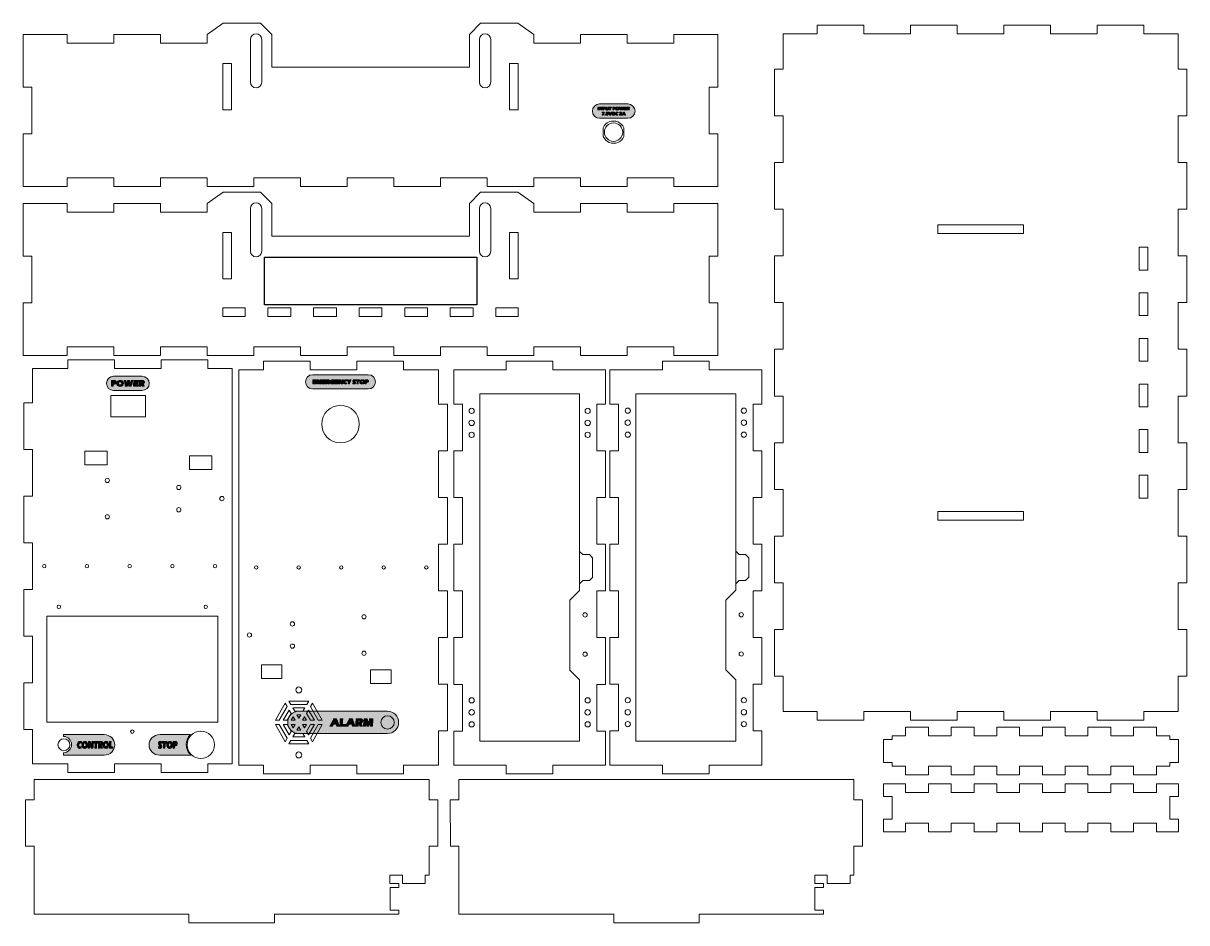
# Model space of a CAD drawing. Header units: millimetres. Extents: x -102 to 579, y -399 to 127.
import ezdxf

# ---------------------------------------------------------------- set-up
doc = ezdxf.new("R2010")
doc.units = ezdxf.units.MM
doc.header["$MEASUREMENT"] = 0
doc.layers.add('Layer 1', color=7, linetype='Continuous')
doc.layers.add('Layer 2', color=7, linetype='Continuous')
picture_1 = doc.add_image_def('image1.png', size_in_pixel=(1353, 303))

# ---------------------------------------------------------------- blocks, each defined once
blk = doc.blocks.new('block 3')
at = {"layer": 'Layer 1', "color": 7, "lineweight": 5, "true_color": 0xffffff}
blk.add_open_spline([(227.15, -220.25), (227.84, -220.25), (228.4, -219.69), (228.4, -219), (228.4, -218.31), (227.84, -217.75), (227.15, -217.75), (226.46, -217.75), (225.9, -218.31), (225.9, -219), (225.9, -219.69), (226.46, -220.25), (227.15, -220.25), (227.15, -220.25), (227.15, -220.25), (227.15, -220.25)], degree=3, knots=[0, 0, 0, 0, 1, 1, 1, 2, 2, 2, 3, 3, 3, 4, 4, 4, 5, 5, 5, 5], dxfattribs=at)
blk = doc.blocks.new('block 4')
at = {"layer": 'Layer 1', "color": 7, "lineweight": 5, "true_color": 0xffffff}
blk.add_open_spline([(227.15, -243.22), (227.84, -243.22), (228.4, -242.66), (228.4, -241.97), (228.4, -241.28), (227.84, -240.72), (227.15, -240.72), (226.46, -240.72), (225.9, -241.28), (225.9, -241.97), (225.9, -242.66), (226.46, -243.22), (227.15, -243.22), (227.15, -243.22), (227.15, -243.22), (227.15, -243.22)], degree=3, knots=[0, 0, 0, 0, 1, 1, 1, 2, 2, 2, 3, 3, 3, 4, 4, 4, 5, 5, 5, 5], dxfattribs=at)
blk = doc.blocks.new('block 5')
at = {"layer": 'Layer 1', "color": 7, "lineweight": 5, "true_color": 0xffffff}
blk.add_open_spline([(228.66, -284.52), (229.5, -284.52), (230.18, -283.83), (230.18, -282.99), (230.18, -282.15), (229.5, -281.47), (228.66, -281.47), (227.82, -281.47), (227.13, -282.15), (227.13, -282.99), (227.13, -283.83), (227.82, -284.52), (228.66, -284.52), (228.66, -284.52), (228.66, -284.52), (228.66, -284.52)], degree=3, knots=[0, 0, 0, 0, 1, 1, 1, 2, 2, 2, 3, 3, 3, 4, 4, 4, 5, 5, 5, 5], dxfattribs=at)
blk = doc.blocks.new('block 6')
at = {"layer": 'Layer 1', "color": 7, "lineweight": 5, "true_color": 0xffffff}
blk.add_open_spline([(160.76, -284.52), (161.6, -284.52), (162.28, -283.83), (162.28, -282.99), (162.28, -282.15), (161.6, -281.47), (160.76, -281.47), (159.92, -281.47), (159.23, -282.15), (159.23, -282.99), (159.23, -283.83), (159.92, -284.52), (160.76, -284.52), (160.76, -284.52), (160.76, -284.52), (160.76, -284.52)], degree=3, knots=[0, 0, 0, 0, 1, 1, 1, 2, 2, 2, 3, 3, 3, 4, 4, 4, 5, 5, 5, 5], dxfattribs=at)
blk = doc.blocks.new('block 7')
at = {"layer": 'Layer 1', "color": 7, "lineweight": 5, "true_color": 0xffffff}
blk.add_open_spline([(160.76, -277.58), (161.63, -277.58), (162.35, -276.87), (162.35, -275.99), (162.35, -275.11), (161.63, -274.4), (160.76, -274.4), (159.88, -274.4), (159.17, -275.11), (159.17, -275.99), (159.17, -276.87), (159.88, -277.58), (160.76, -277.58), (160.76, -277.58), (160.76, -277.58), (160.76, -277.58)], degree=3, knots=[0, 0, 0, 0, 1, 1, 1, 2, 2, 2, 3, 3, 3, 4, 4, 4, 5, 5, 5, 5], dxfattribs=at)
blk = doc.blocks.new('block 8')
at = {"layer": 'Layer 1', "color": 7, "lineweight": 5, "true_color": 0xffffff}
blk.add_open_spline([(160.76, -270.52), (161.6, -270.52), (162.28, -269.83), (162.28, -268.99), (162.28, -268.15), (161.6, -267.47), (160.76, -267.47), (159.92, -267.47), (159.23, -268.15), (159.23, -268.99), (159.23, -269.83), (159.92, -270.52), (160.76, -270.52), (160.76, -270.52), (160.76, -270.52), (160.76, -270.52)], degree=3, knots=[0, 0, 0, 0, 1, 1, 1, 2, 2, 2, 3, 3, 3, 4, 4, 4, 5, 5, 5, 5], dxfattribs=at)
blk = doc.blocks.new('block 9')
at = {"layer": 'Layer 1', "color": 7, "lineweight": 5, "true_color": 0xffffff}
blk.add_open_spline([(228.66, -277.58), (229.53, -277.58), (230.25, -276.87), (230.25, -275.99), (230.25, -275.11), (229.53, -274.4), (228.66, -274.4), (227.78, -274.4), (227.07, -275.11), (227.07, -275.99), (227.07, -276.87), (227.78, -277.58), (228.66, -277.58), (228.66, -277.58), (228.66, -277.58), (228.66, -277.58)], degree=3, knots=[0, 0, 0, 0, 1, 1, 1, 2, 2, 2, 3, 3, 3, 4, 4, 4, 5, 5, 5, 5], dxfattribs=at)
blk = doc.blocks.new('block 10')
at = {"layer": 'Layer 1', "color": 7, "lineweight": 5, "true_color": 0xffffff}
blk.add_open_spline([(228.66, -270.52), (229.5, -270.52), (230.18, -269.83), (230.18, -268.99), (230.18, -268.15), (229.5, -267.47), (228.66, -267.47), (227.82, -267.47), (227.13, -268.15), (227.13, -268.99), (227.13, -269.83), (227.82, -270.52), (228.66, -270.52), (228.66, -270.52), (228.66, -270.52), (228.66, -270.52)], degree=3, knots=[0, 0, 0, 0, 1, 1, 1, 2, 2, 2, 3, 3, 3, 4, 4, 4, 5, 5, 5, 5], dxfattribs=at)
blk = doc.blocks.new('block 11')
at = {"layer": 'Layer 1', "color": 7, "lineweight": 5, "true_color": 0xffffff}
blk.add_open_spline([(228.66, -101.22), (229.5, -101.22), (230.18, -100.53), (230.18, -99.69), (230.18, -98.85), (229.5, -98.17), (228.66, -98.17), (227.82, -98.17), (227.13, -98.85), (227.13, -99.69), (227.13, -100.53), (227.82, -101.22), (228.66, -101.22), (228.66, -101.22), (228.66, -101.22), (228.66, -101.22)], degree=3, knots=[0, 0, 0, 0, 1, 1, 1, 2, 2, 2, 3, 3, 3, 4, 4, 4, 5, 5, 5, 5], dxfattribs=at)
blk = doc.blocks.new('block 12')
at = {"layer": 'Layer 1', "color": 7, "lineweight": 5, "true_color": 0xffffff}
blk.add_open_spline([(228.66, -115.22), (229.5, -115.22), (230.18, -114.53), (230.18, -113.69), (230.18, -112.85), (229.5, -112.17), (228.66, -112.17), (227.82, -112.17), (227.13, -112.85), (227.13, -113.69), (227.13, -114.53), (227.82, -115.22), (228.66, -115.22), (228.66, -115.22), (228.66, -115.22), (228.66, -115.22)], degree=3, knots=[0, 0, 0, 0, 1, 1, 1, 2, 2, 2, 3, 3, 3, 4, 4, 4, 5, 5, 5, 5], dxfattribs=at)
blk = doc.blocks.new('block 13')
at = {"layer": 'Layer 1', "color": 7, "lineweight": 5, "true_color": 0xffffff}
blk.add_open_spline([(160.76, -115.22), (161.6, -115.22), (162.28, -114.53), (162.28, -113.69), (162.28, -112.85), (161.6, -112.17), (160.76, -112.17), (159.92, -112.17), (159.23, -112.85), (159.23, -113.69), (159.23, -114.53), (159.92, -115.22), (160.76, -115.22), (160.76, -115.22), (160.76, -115.22), (160.76, -115.22)], degree=3, knots=[0, 0, 0, 0, 1, 1, 1, 2, 2, 2, 3, 3, 3, 4, 4, 4, 5, 5, 5, 5], dxfattribs=at)
blk = doc.blocks.new('block 14')
at = {"layer": 'Layer 1', "color": 7, "lineweight": 5, "true_color": 0xffffff}
blk.add_open_spline([(160.76, -101.22), (161.6, -101.22), (162.28, -100.53), (162.28, -99.69), (162.28, -98.85), (161.6, -98.17), (160.76, -98.17), (159.92, -98.17), (159.23, -98.85), (159.23, -99.69), (159.23, -100.53), (159.92, -101.22), (160.76, -101.22), (160.76, -101.22), (160.76, -101.22), (160.76, -101.22)], degree=3, knots=[0, 0, 0, 0, 1, 1, 1, 2, 2, 2, 3, 3, 3, 4, 4, 4, 5, 5, 5, 5], dxfattribs=at)
blk = doc.blocks.new('block 15')
at = {"layer": 'Layer 1', "color": 7, "lineweight": 5, "true_color": 0xffffff}
blk.add_open_spline([(228.66, -108.28), (229.53, -108.28), (230.25, -107.57), (230.25, -106.69), (230.25, -105.81), (229.53, -105.1), (228.66, -105.1), (227.78, -105.1), (227.07, -105.81), (227.07, -106.69), (227.07, -107.57), (227.78, -108.28), (228.66, -108.28), (228.66, -108.28), (228.66, -108.28), (228.66, -108.28)], degree=3, knots=[0, 0, 0, 0, 1, 1, 1, 2, 2, 2, 3, 3, 3, 4, 4, 4, 5, 5, 5, 5], dxfattribs=at)
blk = doc.blocks.new('block 16')
at = {"layer": 'Layer 1', "color": 7, "lineweight": 5, "true_color": 0xffffff}
blk.add_open_spline([(160.76, -108.28), (161.63, -108.28), (162.35, -107.57), (162.35, -106.69), (162.35, -105.81), (161.63, -105.1), (160.76, -105.1), (159.88, -105.1), (159.17, -105.81), (159.17, -106.69), (159.17, -107.57), (159.88, -108.28), (160.76, -108.28), (160.76, -108.28), (160.76, -108.28), (160.76, -108.28)], degree=3, knots=[0, 0, 0, 0, 1, 1, 1, 2, 2, 2, 3, 3, 3, 4, 4, 4, 5, 5, 5, 5], dxfattribs=at)
blk = doc.blocks.new('block 17')
at = {"layer": 'Layer 1', "color": 7, "lineweight": 5, "true_color": 0xffffff}
blk.add_lwpolyline([(223.92, -292.94), (223.92, -257), (218.16, -251.24), (218.16, -210.46), (223.92, -204.7)], dxfattribs=at)
blk = doc.blocks.new('block 18')
at = {"layer": 'Layer 1', "color": 7, "lineweight": 5, "true_color": 0xffffff}
blk.add_lwpolyline([(223.92, -89.74), (165.5, -89.74), (165.5, -292.94), (223.92, -292.94)], dxfattribs=at)
blk = doc.blocks.new('block 19')
at = {"layer": 'Layer 1', "color": 7, "lineweight": 5, "true_color": 0xffffff}
blk.add_lwpolyline([(223.92, -200.88), (225.82, -198.97), (229.63, -198.97), (231.54, -197.07), (231.54, -185.64), (229.63, -183.73), (225.82, -183.73), (223.92, -181.83)], dxfattribs=at)
blk = doc.blocks.new('block 20')
at = {"layer": 'Layer 1', "color": 7, "lineweight": 5, "true_color": 0xffffff}
blk.add_lwpolyline([(223.92, -200.88), (223.92, -204.7)], dxfattribs=at)
blk = doc.blocks.new('block 21')
at = {"layer": 'Layer 1', "color": 7, "lineweight": 5, "true_color": 0xffffff}
blk.add_lwpolyline([(181.04, -311.99), (208.35, -311.99), (208.35, -306.91), (239.16, -306.91), (239.16, -286.92), (234.08, -286.92), (234.08, -259.62), (239.16, -259.62), (239.16, -232.31), (234.08, -232.31), (234.08, -205.01), (239.16, -205.01), (239.16, -177.7), (234.08, -177.7), (234.08, -150.4), (239.16, -150.4), (239.16, -123.09), (234.08, -123.09), (234.08, -95.79), (239.16, -95.79), (239.16, -75.77), (208.35, -75.77), (208.35, -70.69), (181.04, -70.69), (181.04, -75.77), (150.26, -75.77), (150.26, -95.79), (155.34, -95.79), (155.34, -123.09), (150.26, -123.09), (150.26, -150.4), (155.34, -150.4), (155.34, -177.7), (150.26, -177.7), (150.26, -205.01), (155.34, -205.01), (155.34, -232.31), (150.26, -232.31), (150.26, -259.62), (155.34, -259.62), (155.34, -286.92), (150.26, -286.92), (150.26, -306.91), (181.04, -306.91), (181.04, -311.99)], dxfattribs=at)
blk = doc.blocks.new('block 22')
at = {"layer": 'Layer 1', "color": 7, "lineweight": 5, "true_color": 0xffffff}
blk.add_lwpolyline([(223.92, -89.74), (223.92, -181.83)], dxfattribs=at)
blk = doc.blocks.new('block 2')
at = {"layer": 'Layer 1', "color": 7, "lineweight": 5, "true_color": 0xffffff}
blk.add_lwpolyline([(223.92, -200.88), (223.92, -181.83)], dxfattribs=at)
at = {"layer": 'Layer 1'}
for name in ['block 21', 'block 18', 'block 22', 'block 14', 'block 11', 'block 16', 'block 15', 'block 13', 'block 12', 'block 19', 'block 20', 'block 17', 'block 3', 'block 4', 'block 8', 'block 10', 'block 7', 'block 9', 'block 6', 'block 5']:
    blk.add_blockref(name, (0, 0), dxfattribs=at)
blk = doc.blocks.new('block 23')
at = {"layer": 'Layer 1', "color": 7, "lineweight": 5, "true_color": 0xffffff}
blk.add_lwpolyline([(401.67, -325.15), (406.75, -325.15), (406.75, -338.49), (401.67, -338.49), (401.67, -345.79), (414.69, -345.79), (414.69, -340.71), (428.02, -340.71), (428.02, -345.79), (441.36, -345.79), (441.36, -340.71), (454.69, -340.71), (454.69, -345.79), (468.03, -345.79), (468.03, -340.71), (481.36, -340.71), (481.36, -345.79), (494.7, -345.79), (494.7, -340.71), (508.03, -340.71), (508.03, -345.79), (521.37, -345.79), (521.37, -340.71), (534.7, -340.71), (534.7, -345.79), (548.04, -345.79), (548.04, -340.71), (561.37, -340.71), (561.37, -345.79), (574.39, -345.79), (574.39, -338.49), (569.31, -338.49), (569.31, -325.15), (574.39, -325.15), (574.39, -317.85), (561.37, -317.85), (561.37, -322.93), (548.04, -322.93), (548.04, -317.85), (534.7, -317.85), (534.7, -322.93), (521.37, -322.93), (521.37, -317.85), (508.03, -317.85), (508.03, -322.93), (494.7, -322.93), (494.7, -317.85), (481.36, -317.85), (481.36, -322.93), (468.03, -322.93), (468.03, -317.85), (454.69, -317.85), (454.69, -322.93), (441.36, -322.93), (441.36, -317.85), (428.02, -317.85), (428.02, -322.93), (414.69, -322.93), (414.69, -317.85), (401.67, -317.85), (401.67, -325.15)], dxfattribs=at)
blk = doc.blocks.new('block 25')
at = {"layer": 'Layer 1', "color": 7, "lineweight": 5, "true_color": 0xffffff}
blk.add_lwpolyline([(483.56, -163.68), (433.56, -163.68), (433.56, -158.6), (483.56, -158.6), (483.56, -163.68)], dxfattribs=at)
blk = doc.blocks.new('block 26')
at = {"layer": 'Layer 1', "color": 7, "lineweight": 5, "true_color": 0xffffff}
blk.add_lwpolyline([(483.56, 3.96), (433.56, 3.96), (433.56, 9.04), (483.56, 9.04), (483.56, 3.96)], dxfattribs=at)
blk = doc.blocks.new('block 27')
at = {"layer": 'Layer 1', "color": 7, "lineweight": 5, "true_color": 0xffffff}
blk.add_lwpolyline([(417.54, 120.8), (417.54, 125.88), (444.87, 125.88), (444.87, 120.8), (472.17, 120.8), (472.17, 125.88), (499.48, 125.88), (499.48, 120.8), (526.78, 120.8), (526.78, 125.88), (554.09, 125.88), (554.09, 120.8), (574.08, 120.8), (574.08, 100.15), (579.16, 100.15), (579.16, 72.84), (574.08, 72.84), (574.08, 45.54), (579.16, 45.54), (579.16, 18.23), (574.08, 18.23), (574.08, -9.07), (579.16, -9.07), (579.16, -36.38), (574.08, -36.38), (574.08, -63.68), (579.16, -63.68), (579.16, -90.99), (574.08, -90.99), (574.08, -118.29), (579.16, -118.29), (579.16, -145.6), (574.08, -145.6), (574.08, -172.9), (579.16, -172.9), (579.16, -200.21), (574.08, -200.21), (574.08, -227.51), (579.16, -227.51), (579.16, -254.82), (574.08, -254.82), (574.08, -275.44), (554.09, -275.44), (554.09, -280.52), (526.78, -280.52), (526.78, -275.44), (499.48, -275.44), (499.48, -280.52), (472.17, -280.52), (472.17, -275.44), (444.87, -275.44), (444.87, -280.52), (417.54, -280.52), (417.54, -275.44), (390.26, -275.44), (390.26, -280.52), (362.95, -280.52), (362.95, -275.44), (342.94, -275.44), (342.94, -254.82), (337.86, -254.82), (337.86, -227.51), (342.94, -227.51), (342.94, -200.21), (337.86, -200.21), (337.86, -172.9), (342.94, -172.9), (342.94, -145.6), (337.86, -145.6), (337.86, -118.29), (342.94, -118.29), (342.94, -90.99), (337.86, -90.99), (337.86, -63.68), (342.94, -63.68), (342.94, -36.38), (337.86, -36.38), (337.86, -9.07), (342.94, -9.07), (342.94, 18.26), (337.86, 18.26), (337.86, 45.56), (342.94, 45.56), (342.94, 72.84), (337.86, 72.84), (337.86, 100.15), (342.94, 100.15), (342.94, 120.8), (362.95, 120.8), (362.95, 125.88), (390.26, 125.88), (390.26, 120.8), (417.54, 120.8)], dxfattribs=at)
blk = doc.blocks.new('block 28')
at = {"layer": 'Layer 1', "color": 7, "lineweight": 5, "true_color": 0xffffff}
blk.add_lwpolyline([(551.3, -3.98), (556.3, -3.98), (556.3, -17.31), (551.3, -17.31), (551.3, -3.98)], dxfattribs=at)
blk = doc.blocks.new('block 29')
at = {"layer": 'Layer 1', "color": 7, "lineweight": 5, "true_color": 0xffffff}
blk.add_lwpolyline([(551.3, -30.65), (556.3, -30.65), (556.3, -43.98), (551.3, -43.98), (551.3, -30.65)], dxfattribs=at)
blk = doc.blocks.new('block 30')
at = {"layer": 'Layer 1', "color": 7, "lineweight": 5, "true_color": 0xffffff}
blk.add_lwpolyline([(551.3, -57.32), (551.3, -70.65), (556.3, -70.65), (556.3, -57.32), (551.3, -57.32)], dxfattribs=at)
blk = doc.blocks.new('block 31')
at = {"layer": 'Layer 1', "color": 7, "lineweight": 5, "true_color": 0xffffff}
blk.add_lwpolyline([(551.3, -83.99), (556.3, -83.99), (556.3, -97.32), (551.3, -97.32), (551.3, -83.99)], dxfattribs=at)
blk = doc.blocks.new('block 32')
at = {"layer": 'Layer 1', "color": 7, "lineweight": 5, "true_color": 0xffffff}
blk.add_lwpolyline([(551.3, -110.66), (556.3, -110.66), (556.3, -123.99), (551.3, -123.99), (551.3, -110.66)], dxfattribs=at)
blk = doc.blocks.new('block 33')
at = {"layer": 'Layer 1', "color": 7, "lineweight": 5, "true_color": 0xffffff}
blk.add_lwpolyline([(551.3, -150.66), (556.3, -150.66), (556.3, -137.33), (551.3, -137.33), (551.3, -150.66)], dxfattribs=at)
blk = doc.blocks.new('block 24')
at = {"layer": 'Layer 1'}
for name in ['block 27', 'block 26', 'block 28', 'block 29', 'block 30', 'block 31', 'block 32', 'block 33', 'block 25']:
    blk.add_blockref(name, (0, 0), dxfattribs=at)
blk = doc.blocks.new('block 35')
at = {"layer": 'Layer 1', "color": 7, "lineweight": 5, "true_color": 0xffffff}
blk.add_open_spline([(238.39, 63.33), (238.39, 66.3), (240.79, 68.7), (243.76, 68.7), (246.73, 68.7), (249.14, 66.3), (249.14, 63.33), (249.14, 60.36), (246.73, 57.95), (243.76, 57.95), (240.79, 57.95), (238.39, 60.36), (238.39, 63.33), (238.39, 63.33), (238.39, 63.33), (238.39, 63.33)], degree=3, knots=[0, 0, 0, 0, 1, 1, 1, 2, 2, 2, 3, 3, 3, 4, 4, 4, 5, 5, 5, 5], dxfattribs=at)
blk = doc.blocks.new('block 36')
at = {"layer": 'Layer 1', "color": 7, "lineweight": 5, "true_color": 0xffffff}
blk.add_lwpolyline([(15.24, 76.39), (15.24, 103.39), (20.32, 103.39), (20.32, 76.39), (15.24, 76.39)], dxfattribs=at)
blk = doc.blocks.new('block 37')
at = {"layer": 'Layer 1', "color": 7, "lineweight": 5, "true_color": 0xffffff}
blk.add_lwpolyline([(165.97, 127), (159.45, 120.47)], dxfattribs=at)
blk = doc.blocks.new('block 38')
at = {"layer": 'Layer 1', "color": 7, "lineweight": 5, "true_color": 0xffffff}
blk.add_lwpolyline([(159.45, 120.47), (159.45, 101.42), (43.75, 101.42), (43.75, 120.47), (37.22, 127), (15.37, 127), (6.02, 120.47), (6.02, 115.39), (-21.26, 115.39), (-21.26, 120.47), (-48.59, 120.47), (-48.59, 115.39), (-75.9, 115.39), (-75.9, 120.47), (-101.6, 120.47), (-101.6, 89.66), (-96.52, 89.66), (-96.52, 62.36), (-101.6, 62.36), (-101.6, 31.57), (-75.9, 31.57), (-75.9, 36.65), (-48.59, 36.65), (-48.59, 31.57), (-21.29, 31.57), (-21.29, 36.65), (6.02, 36.65), (6.02, 31.57), (33.32, 31.57), (33.32, 36.65), (60.63, 36.65), (60.63, 31.57), (87.93, 31.57), (87.93, 36.65), (115.24, 36.65), (115.24, 31.57), (142.54, 31.57), (142.54, 36.65), (169.85, 36.65), (169.85, 31.57), (197.15, 31.57), (197.15, 36.65), (224.46, 36.65), (224.46, 31.57), (251.76, 31.57), (251.76, 36.65), (279.07, 36.65), (279.07, 31.57), (304.8, 31.57), (304.8, 62.36), (299.72, 62.36), (299.72, 89.66), (304.8, 89.66), (304.8, 120.47), (279.09, 120.47), (279.09, 115.39), (251.79, 115.39), (251.79, 120.47), (224.48, 120.47), (224.48, 115.39), (197.18, 115.39), (197.18, 120.47), (187.83, 127), (165.97, 127)], dxfattribs=at)
blk = doc.blocks.new('block 39')
at = {"layer": 'Layer 1', "color": 7, "lineweight": 5, "true_color": 0xffffff}
blk.add_open_spline([(31.3, 117.52), (31.3, 119.35), (32.78, 120.82), (34.6, 120.82), (36.42, 120.82), (37.9, 119.35), (37.9, 117.52), (37.9, 117.52), (37.9, 92.52), (37.9, 92.52), (37.9, 90.7), (36.42, 89.22), (34.6, 89.22), (32.78, 89.22), (31.3, 90.7), (31.3, 92.52), (31.3, 92.52), (31.3, 117.52), (31.3, 117.52)], degree=3, knots=[0, 0, 0, 0, 1, 1, 1, 2, 2, 2, 3, 3, 3, 4, 4, 4, 5, 5, 5, 6, 6, 6, 6], dxfattribs=at)
blk = doc.blocks.new('block 40')
at = {"layer": 'Layer 1', "color": 7, "lineweight": 5, "true_color": 0xffffff}
blk.add_open_spline([(165.3, 117.52), (165.3, 119.35), (166.78, 120.82), (168.6, 120.82), (170.42, 120.82), (171.9, 119.35), (171.9, 117.52), (171.9, 117.52), (171.9, 92.52), (171.9, 92.52), (171.9, 90.7), (170.42, 89.22), (168.6, 89.22), (166.78, 89.22), (165.3, 90.7), (165.3, 92.52), (165.3, 92.52), (165.3, 117.52), (165.3, 117.52)], degree=3, knots=[0, 0, 0, 0, 1, 1, 1, 2, 2, 2, 3, 3, 3, 4, 4, 4, 5, 5, 5, 6, 6, 6, 6], dxfattribs=at)
blk = doc.blocks.new('block 41')
at = {"layer": 'Layer 1', "color": 7, "lineweight": 5, "true_color": 0xffffff}
blk.add_lwpolyline([(187.96, 76.39), (187.96, 103.39), (182.88, 103.39), (182.88, 76.39), (187.96, 76.39)], dxfattribs=at)
blk = doc.blocks.new('block 34')
at = {"layer": 'Layer 1'}
for name in ['block 38', 'block 37', 'block 39', 'block 40', 'block 36', 'block 41', 'block 35']:
    blk.add_blockref(name, (0, 0), dxfattribs=at)
blk = doc.blocks.new('block 43')
at = {"layer": 'Layer 1', "color": 7, "lineweight": 5, "true_color": 0xffffff}
blk.add_lwpolyline([(15.24, -22.45), (15.24, 4.55), (20.32, 4.55), (20.32, -22.45), (15.24, -22.45)], dxfattribs=at)
blk = doc.blocks.new('block 44')
at = {"layer": 'Layer 1', "color": 7, "lineweight": 5, "true_color": 0xffffff}
blk.add_open_spline([(171.9, 18.68), (171.9, 20.5), (170.42, 21.98), (168.6, 21.98), (166.78, 21.98), (165.3, 20.5), (165.3, 18.68), (165.3, 18.68), (165.3, -6.32), (165.3, -6.32), (165.3, -8.15), (166.78, -9.62), (168.6, -9.62), (170.42, -9.62), (171.9, -8.15), (171.9, -6.32), (171.9, -6.32), (171.9, 18.68), (171.9, 18.68)], degree=3, knots=[0, 0, 0, 0, 1, 1, 1, 2, 2, 2, 3, 3, 3, 4, 4, 4, 5, 5, 5, 6, 6, 6, 6], dxfattribs=at)
blk = doc.blocks.new('block 45')
at = {"layer": 'Layer 1', "color": 7, "lineweight": 5, "true_color": 0xffffff}
blk.add_open_spline([(31.3, -6.32), (31.3, -8.15), (32.78, -9.62), (34.6, -9.62), (36.42, -9.62), (37.9, -8.15), (37.9, -6.32), (37.9, -6.32), (37.9, 18.68), (37.9, 18.68), (37.9, 20.5), (36.42, 21.98), (34.6, 21.98), (32.78, 21.98), (31.3, 20.5), (31.3, 18.68), (31.3, 18.68), (31.3, -6.32), (31.3, -6.32)], degree=3, knots=[0, 0, 0, 0, 1, 1, 1, 2, 2, 2, 3, 3, 3, 4, 4, 4, 5, 5, 5, 6, 6, 6, 6], dxfattribs=at)
blk = doc.blocks.new('block 46')
at = {"layer": 'Layer 1', "color": 7, "lineweight": 5, "true_color": 0xffffff}
blk.add_lwpolyline([(197.18, -62.19), (224.49, -62.19), (224.49, -67.27), (251.79, -67.27), (251.79, -62.19), (279.1, -62.19), (279.1, -67.27), (304.8, -67.27), (304.8, -36.49), (299.72, -36.49), (299.72, -9.18), (304.8, -9.18), (304.8, 21.63), (279.1, 21.63), (279.1, 16.55), (251.79, 16.55), (251.79, 21.63), (224.46, 21.63), (224.46, 16.55), (197.18, 16.55), (197.18, 21.63), (187.83, 28.15), (165.98, 28.15), (159.45, 21.63), (159.45, 2.58), (43.75, 2.58), (43.75, 21.63), (37.23, 28.15), (15.37, 28.15), (6.02, 21.63), (6.02, 16.55), (-21.28, 16.55), (-21.28, 21.63), (-48.59, 21.63), (-48.59, 16.55), (-75.89, 16.55), (-75.89, 21.63), (-101.6, 21.63), (-101.6, -9.18), (-96.52, -9.18), (-96.52, -36.49), (-101.6, -36.49), (-101.6, -67.27), (-75.87, -67.27), (-75.87, -62.19), (-48.56, -62.19), (-48.56, -67.27), (-21.26, -67.27), (-21.26, -62.19), (6.05, -62.19), (6.05, -67.27), (33.35, -67.27), (33.35, -62.19), (60.66, -62.19), (60.66, -67.27), (87.96, -67.27), (87.96, -62.19), (115.27, -62.19), (115.27, -67.27), (142.57, -67.27), (142.57, -62.19), (169.88, -62.19), (169.88, -67.27), (197.18, -67.27), (197.18, -62.19)], dxfattribs=at)
blk = doc.blocks.new('block 47')
at = {"layer": 'Layer 1', "color": 7, "lineweight": 5, "true_color": 0xffffff}
blk.add_lwpolyline([(187.96, 4.55), (187.96, -22.45), (182.88, -22.45), (182.88, 4.55), (187.96, 4.55)], dxfattribs=at)
blk = doc.blocks.new('block 48')
at = {"layer": 'Layer 1', "color": 7, "lineweight": 5, "true_color": 0xffffff}
blk.add_lwpolyline([(187.96, -44.41), (174.94, -44.41), (174.94, -39.41), (187.96, -39.41), (187.96, -44.41)], dxfattribs=at)
blk = doc.blocks.new('block 49')
at = {"layer": 'Layer 1', "color": 7, "lineweight": 5, "true_color": 0xffffff}
blk.add_lwpolyline([(54.93, -44.41), (41.59, -44.41), (41.59, -39.41), (54.93, -39.41), (54.93, -44.41)], dxfattribs=at)
blk = doc.blocks.new('block 50')
at = {"layer": 'Layer 1', "color": 7, "lineweight": 5, "true_color": 0xffffff}
blk.add_lwpolyline([(81.6, -44.41), (68.26, -44.41), (68.26, -39.41), (81.6, -39.41), (81.6, -44.41)], dxfattribs=at)
blk = doc.blocks.new('block 51')
at = {"layer": 'Layer 1', "color": 7, "lineweight": 5, "true_color": 0xffffff}
blk.add_lwpolyline([(108.27, -44.41), (94.93, -44.41), (94.93, -39.41), (108.27, -39.41), (108.27, -44.41)], dxfattribs=at)
blk = doc.blocks.new('block 52')
at = {"layer": 'Layer 1', "color": 7, "lineweight": 5, "true_color": 0xffffff}
blk.add_lwpolyline([(161.61, -44.41), (148.27, -44.41), (148.27, -39.41), (161.61, -39.41), (161.61, -44.41)], dxfattribs=at)
blk = doc.blocks.new('block 53')
at = {"layer": 'Layer 1', "color": 7, "lineweight": 5, "true_color": 0xffffff}
blk.add_lwpolyline([(134.94, -44.41), (121.6, -44.41), (121.6, -39.41), (134.94, -39.41), (134.94, -44.41)], dxfattribs=at)
blk = doc.blocks.new('block 54')
at = {"layer": 'Layer 1', "color": 7, "lineweight": 5, "true_color": 0xffffff}
blk.add_lwpolyline([(28.26, -44.41), (28.26, -39.41), (15.24, -39.41), (15.24, -44.41), (28.26, -44.41)], dxfattribs=at)
blk = doc.blocks.new('block 42')
at = {"layer": 'Layer 1'}
for name in ['block 46', 'block 45', 'block 44', 'block 43', 'block 47', 'block 54', 'block 49', 'block 50', 'block 51', 'block 53', 'block 52', 'block 48']:
    blk.add_blockref(name, (0, 0), dxfattribs=at)
blk = doc.blocks.new('block 56')
at = {"layer": 'Layer 1', "color": 7, "lineweight": 5, "true_color": 0xffffff}
blk.add_open_spline([(73.03, -107.42), (73.03, -101.34), (77.96, -96.42), (84.03, -96.42), (90.11, -96.42), (95.03, -101.34), (95.03, -107.42), (95.03, -113.49), (90.11, -118.42), (84.03, -118.42), (77.96, -118.42), (73.03, -113.49), (73.03, -107.42), (73.03, -107.42), (73.03, -107.42), (73.03, -107.42)], degree=3, knots=[0, 0, 0, 0, 1, 1, 1, 2, 2, 2, 3, 3, 3, 4, 4, 4, 5, 5, 5, 5], dxfattribs=at)
blk = doc.blocks.new('block 57')
at = {"layer": 'Layer 1', "color": 7, "lineweight": 5, "true_color": 0xffffff}
blk.add_open_spline([(96.51, -220.12), (96.51, -219.43), (97.06, -218.87), (97.76, -218.87), (98.45, -218.87), (99.01, -219.43), (99.01, -220.12), (99.01, -220.81), (98.45, -221.37), (97.76, -221.37), (97.06, -221.37), (96.51, -220.81), (96.51, -220.12), (96.51, -220.12), (96.51, -220.12), (96.51, -220.12)], degree=3, knots=[0, 0, 0, 0, 1, 1, 1, 2, 2, 2, 3, 3, 3, 4, 4, 4, 5, 5, 5, 5], dxfattribs=at)
blk = doc.blocks.new('block 58')
at = {"layer": 'Layer 1', "color": 7, "lineweight": 5, "true_color": 0xffffff}
blk.add_open_spline([(54.66, -237.27), (54.66, -236.58), (55.21, -236.02), (55.91, -236.02), (56.6, -236.02), (57.16, -236.58), (57.16, -237.27), (57.16, -237.96), (56.6, -238.52), (55.91, -238.52), (55.21, -238.52), (54.66, -237.96), (54.66, -237.27), (54.66, -237.27), (54.66, -237.27), (54.66, -237.27)], degree=3, knots=[0, 0, 0, 0, 1, 1, 1, 2, 2, 2, 3, 3, 3, 4, 4, 4, 5, 5, 5, 5], dxfattribs=at)
blk = doc.blocks.new('block 59')
at = {"layer": 'Layer 1', "color": 7, "lineweight": 5, "true_color": 0xffffff}
blk.add_open_spline([(54.66, -224.27), (54.66, -223.58), (55.21, -223.02), (55.91, -223.02), (56.6, -223.02), (57.16, -223.58), (57.16, -224.27), (57.16, -224.96), (56.6, -225.52), (55.91, -225.52), (55.21, -225.52), (54.66, -224.96), (54.66, -224.27), (54.66, -224.27), (54.66, -224.27), (54.66, -224.27)], degree=3, knots=[0, 0, 0, 0, 1, 1, 1, 2, 2, 2, 3, 3, 3, 4, 4, 4, 5, 5, 5, 5], dxfattribs=at)
blk = doc.blocks.new('block 60')
at = {"layer": 'Layer 1', "color": 7, "lineweight": 5, "true_color": 0xffffff}
blk.add_open_spline([(29.48, -230.77), (29.48, -230.08), (30.04, -229.52), (30.73, -229.52), (31.42, -229.52), (31.98, -230.08), (31.98, -230.77), (31.98, -231.46), (31.42, -232.02), (30.73, -232.02), (30.04, -232.02), (29.48, -231.46), (29.48, -230.77), (29.48, -230.77), (29.48, -230.77), (29.48, -230.77)], degree=3, knots=[0, 0, 0, 0, 1, 1, 1, 2, 2, 2, 3, 3, 3, 4, 4, 4, 5, 5, 5, 5], dxfattribs=at)
blk = doc.blocks.new('block 61')
at = {"layer": 'Layer 1', "color": 7, "lineweight": 5, "true_color": 0xffffff}
blk.add_open_spline([(96.51, -241.42), (96.51, -240.73), (97.06, -240.17), (97.76, -240.17), (98.45, -240.17), (99.01, -240.73), (99.01, -241.42), (99.01, -242.11), (98.45, -242.67), (97.76, -242.67), (97.06, -242.67), (96.51, -242.11), (96.51, -241.42), (96.51, -241.42), (96.51, -241.42), (96.51, -241.42)], degree=3, knots=[0, 0, 0, 0, 1, 1, 1, 2, 2, 2, 3, 3, 3, 4, 4, 4, 5, 5, 5, 5], dxfattribs=at)
blk = doc.blocks.new('block 62')
at = {"layer": 'Layer 1', "color": 7, "lineweight": 5, "true_color": 0xffffff}
blk.add_open_spline([(33.65, -191.24), (33.65, -190.69), (34.1, -190.24), (34.65, -190.24), (35.2, -190.24), (35.65, -190.69), (35.65, -191.24), (35.65, -191.79), (35.2, -192.24), (34.65, -192.24), (34.1, -192.24), (33.65, -191.79), (33.65, -191.24), (33.65, -191.24), (33.65, -191.24), (33.65, -191.24)], degree=3, knots=[0, 0, 0, 0, 1, 1, 1, 2, 2, 2, 3, 3, 3, 4, 4, 4, 5, 5, 5, 5], dxfattribs=at)
blk = doc.blocks.new('block 63')
at = {"layer": 'Layer 1', "color": 7, "lineweight": 5, "true_color": 0xffffff}
blk.add_open_spline([(58.54, -191.24), (58.54, -190.69), (58.99, -190.24), (59.54, -190.24), (60.09, -190.24), (60.54, -190.69), (60.54, -191.24), (60.54, -191.79), (60.09, -192.24), (59.54, -192.24), (58.99, -192.24), (58.54, -191.79), (58.54, -191.24), (58.54, -191.24), (58.54, -191.24), (58.54, -191.24)], degree=3, knots=[0, 0, 0, 0, 1, 1, 1, 2, 2, 2, 3, 3, 3, 4, 4, 4, 5, 5, 5, 5], dxfattribs=at)
blk = doc.blocks.new('block 64')
at = {"layer": 'Layer 1', "color": 7, "lineweight": 5, "true_color": 0xffffff}
blk.add_open_spline([(57.86, -262.89), (57.86, -261.92), (58.65, -261.14), (59.61, -261.14), (60.58, -261.14), (61.36, -261.92), (61.36, -262.89), (61.36, -263.85), (60.58, -264.64), (59.61, -264.64), (58.65, -264.64), (57.86, -263.85), (57.86, -262.89), (57.86, -262.89), (57.86, -262.89), (57.86, -262.89)], degree=3, knots=[0, 0, 0, 0, 1, 1, 1, 2, 2, 2, 3, 3, 3, 4, 4, 4, 5, 5, 5, 5], dxfattribs=at)
blk = doc.blocks.new('block 65')
at = {"layer": 'Layer 1', "color": 7, "lineweight": 5, "true_color": 0xffffff}
blk.add_open_spline([(57.86, -300.89), (57.86, -299.92), (58.65, -299.14), (59.61, -299.14), (60.58, -299.14), (61.36, -299.92), (61.36, -300.89), (61.36, -301.85), (60.58, -302.64), (59.61, -302.64), (58.65, -302.64), (57.86, -301.85), (57.86, -300.89), (57.86, -300.89), (57.86, -300.89), (57.86, -300.89)], degree=3, knots=[0, 0, 0, 0, 1, 1, 1, 2, 2, 2, 3, 3, 3, 4, 4, 4, 5, 5, 5, 5], dxfattribs=at)
blk = doc.blocks.new('block 66')
at = {"layer": 'Layer 1', "color": 7, "lineweight": 5, "true_color": 0xffffff}
blk.add_open_spline([(107.63, -281.89), (107.63, -279.73), (109.38, -277.99), (111.53, -277.99), (113.69, -277.99), (115.43, -279.73), (115.43, -281.89), (115.43, -284.04), (113.69, -285.79), (111.53, -285.79), (109.38, -285.79), (107.63, -284.04), (107.63, -281.89), (107.63, -281.89), (107.63, -281.89), (107.63, -281.89)], degree=3, knots=[0, 0, 0, 0, 1, 1, 1, 2, 2, 2, 3, 3, 3, 4, 4, 4, 5, 5, 5, 5], dxfattribs=at)
blk = doc.blocks.new('block 67')
at = {"layer": 'Layer 1', "color": 7, "lineweight": 5, "true_color": 0xffffff}
blk.add_open_spline([(83.43, -191.24), (83.43, -190.69), (83.88, -190.24), (84.43, -190.24), (84.98, -190.24), (85.43, -190.69), (85.43, -191.24), (85.43, -191.79), (84.98, -192.24), (84.43, -192.24), (83.88, -192.24), (83.43, -191.79), (83.43, -191.24), (83.43, -191.24), (83.43, -191.24), (83.43, -191.24)], degree=3, knots=[0, 0, 0, 0, 1, 1, 1, 2, 2, 2, 3, 3, 3, 4, 4, 4, 5, 5, 5, 5], dxfattribs=at)
blk = doc.blocks.new('block 68')
at = {"layer": 'Layer 1', "color": 7, "lineweight": 5, "true_color": 0xffffff}
blk.add_open_spline([(108.32, -191.24), (108.32, -190.69), (108.77, -190.24), (109.32, -190.24), (109.88, -190.24), (110.32, -190.69), (110.32, -191.24), (110.32, -191.79), (109.88, -192.24), (109.32, -192.24), (108.77, -192.24), (108.32, -191.79), (108.32, -191.24), (108.32, -191.24), (108.32, -191.24), (108.32, -191.24)], degree=3, knots=[0, 0, 0, 0, 1, 1, 1, 2, 2, 2, 3, 3, 3, 4, 4, 4, 5, 5, 5, 5], dxfattribs=at)
blk = doc.blocks.new('block 69')
at = {"layer": 'Layer 1', "color": 7, "lineweight": 5, "true_color": 0xffffff}
blk.add_open_spline([(133.22, -191.24), (133.22, -190.69), (133.66, -190.24), (134.22, -190.24), (134.77, -190.24), (135.22, -190.69), (135.22, -191.24), (135.22, -191.79), (134.77, -192.24), (134.22, -192.24), (133.66, -192.24), (133.22, -191.79), (133.22, -191.24), (133.22, -191.24), (133.22, -191.24), (133.22, -191.24)], degree=3, knots=[0, 0, 0, 0, 1, 1, 1, 2, 2, 2, 3, 3, 3, 4, 4, 4, 5, 5, 5, 5], dxfattribs=at)
blk = doc.blocks.new('block 70')
at = {"layer": 'Layer 1', "color": 7, "lineweight": 5, "true_color": 0xffffff}
blk.add_lwpolyline([(113.59, -251.07), (113.59, -259.07), (101.59, -259.07), (101.59, -251.07), (113.59, -251.07)], dxfattribs=at)
blk = doc.blocks.new('block 71')
at = {"layer": 'Layer 1', "color": 7, "lineweight": 5, "true_color": 0xffffff}
blk.add_lwpolyline([(49.72, -248.28), (49.72, -256.28), (37.72, -256.28), (37.72, -248.28), (49.72, -248.28)], dxfattribs=at)
blk = doc.blocks.new('block 72')
at = {"layer": 'Layer 1', "color": 7, "lineweight": 5, "true_color": 0xffffff}
blk.add_lwpolyline([(67.55, -293.14), (73.32, -283.14)], dxfattribs=at)
blk = doc.blocks.new('block 73')
at = {"layer": 'Layer 1', "color": 7, "lineweight": 5, "true_color": 0xffffff}
blk.add_lwpolyline([(73.32, -283.14), (71.01, -283.14)], dxfattribs=at)
blk = doc.blocks.new('block 74')
at = {"layer": 'Layer 1', "color": 7, "lineweight": 5, "true_color": 0xffffff}
blk.add_lwpolyline([(71.01, -283.14), (66.4, -291.14)], dxfattribs=at)
blk = doc.blocks.new('block 75')
at = {"layer": 'Layer 1', "color": 7, "lineweight": 5, "true_color": 0xffffff}
blk.add_lwpolyline([(66.4, -291.14), (67.55, -293.14)], dxfattribs=at)
blk = doc.blocks.new('block 76')
at = {"layer": 'Layer 1', "color": 7, "lineweight": 5, "true_color": 0xffffff}
blk.add_lwpolyline([(50.52, -283.14), (53.98, -289.14)], dxfattribs=at)
blk = doc.blocks.new('block 77')
at = {"layer": 'Layer 1', "color": 7, "lineweight": 5, "true_color": 0xffffff}
blk.add_lwpolyline([(53.98, -289.14), (55.14, -287.14)], dxfattribs=at)
blk = doc.blocks.new('block 78')
at = {"layer": 'Layer 1', "color": 7, "lineweight": 5, "true_color": 0xffffff}
blk.add_lwpolyline([(55.14, -287.14), (52.83, -283.14)], dxfattribs=at)
blk = doc.blocks.new('block 79')
at = {"layer": 'Layer 1', "color": 7, "lineweight": 5, "true_color": 0xffffff}
blk.add_lwpolyline([(52.83, -283.14), (50.52, -283.14)], dxfattribs=at)
blk = doc.blocks.new('block 80')
at = {"layer": 'Layer 1', "color": 7, "lineweight": 5, "true_color": 0xffffff}
blk.add_lwpolyline([(63.08, -273.39), (56.15, -273.39)], dxfattribs=at)
blk = doc.blocks.new('block 81')
at = {"layer": 'Layer 1', "color": 7, "lineweight": 5, "true_color": 0xffffff}
blk.add_lwpolyline([(56.15, -273.39), (57.3, -275.39)], dxfattribs=at)
blk = doc.blocks.new('block 82')
at = {"layer": 'Layer 1', "color": 7, "lineweight": 5, "true_color": 0xffffff}
blk.add_lwpolyline([(57.3, -275.39), (61.92, -275.39)], dxfattribs=at)
blk = doc.blocks.new('block 83')
at = {"layer": 'Layer 1', "color": 7, "lineweight": 5, "true_color": 0xffffff}
blk.add_lwpolyline([(61.92, -275.39), (63.08, -273.39)], dxfattribs=at)
blk = doc.blocks.new('block 84')
at = {"layer": 'Layer 1', "color": 7, "lineweight": 5, "true_color": 0xffffff}
blk.add_lwpolyline([(53.98, -274.64), (50.52, -280.64)], dxfattribs=at)
blk = doc.blocks.new('block 85')
at = {"layer": 'Layer 1', "color": 7, "lineweight": 5, "true_color": 0xffffff}
blk.add_lwpolyline([(50.52, -280.64), (52.83, -280.64)], dxfattribs=at)
blk = doc.blocks.new('block 86')
at = {"layer": 'Layer 1', "color": 7, "lineweight": 5, "true_color": 0xffffff}
blk.add_lwpolyline([(52.83, -280.64), (55.14, -276.64)], dxfattribs=at)
blk = doc.blocks.new('block 87')
at = {"layer": 'Layer 1', "color": 7, "lineweight": 5, "true_color": 0xffffff}
blk.add_lwpolyline([(55.14, -276.64), (53.98, -274.64)], dxfattribs=at)
blk = doc.blocks.new('block 88')
at = {"layer": 'Layer 1', "color": 7, "lineweight": 5, "true_color": 0xffffff}
blk.add_lwpolyline([(56.15, -290.39), (63.08, -290.39)], dxfattribs=at)
blk = doc.blocks.new('block 89')
at = {"layer": 'Layer 1', "color": 7, "lineweight": 5, "true_color": 0xffffff}
blk.add_lwpolyline([(63.08, -290.39), (61.92, -288.39)], dxfattribs=at)
blk = doc.blocks.new('block 90')
at = {"layer": 'Layer 1', "color": 7, "lineweight": 5, "true_color": 0xffffff}
blk.add_lwpolyline([(61.92, -288.39), (57.3, -288.39)], dxfattribs=at)
blk = doc.blocks.new('block 91')
at = {"layer": 'Layer 1', "color": 7, "lineweight": 5, "true_color": 0xffffff}
blk.add_lwpolyline([(57.3, -288.39), (56.15, -290.39)], dxfattribs=at)
blk = doc.blocks.new('block 92')
at = {"layer": 'Layer 1', "color": 7, "lineweight": 5, "true_color": 0xffffff}
blk.add_lwpolyline([(65.24, -289.14), (68.71, -283.14)], dxfattribs=at)
blk = doc.blocks.new('block 93')
at = {"layer": 'Layer 1', "color": 7, "lineweight": 5, "true_color": 0xffffff}
blk.add_lwpolyline([(68.71, -283.14), (66.4, -283.14)], dxfattribs=at)
blk = doc.blocks.new('block 94')
at = {"layer": 'Layer 1', "color": 7, "lineweight": 5, "true_color": 0xffffff}
blk.add_lwpolyline([(66.4, -283.14), (64.09, -287.14)], dxfattribs=at)
blk = doc.blocks.new('block 95')
at = {"layer": 'Layer 1', "color": 7, "lineweight": 5, "true_color": 0xffffff}
blk.add_lwpolyline([(64.09, -287.14), (65.24, -289.14)], dxfattribs=at)
blk = doc.blocks.new('block 96')
at = {"layer": 'Layer 1', "color": 7, "lineweight": 5, "true_color": 0xffffff}
blk.add_lwpolyline([(64.09, -280.64), (62.93, -278.64)], dxfattribs=at)
blk = doc.blocks.new('block 97')
at = {"layer": 'Layer 1', "color": 7, "lineweight": 5, "true_color": 0xffffff}
blk.add_lwpolyline([(62.93, -278.64), (61.78, -280.64)], dxfattribs=at)
blk = doc.blocks.new('block 98')
at = {"layer": 'Layer 1', "color": 7, "lineweight": 5, "true_color": 0xffffff}
blk.add_lwpolyline([(61.78, -280.64), (64.09, -280.64)], dxfattribs=at)
blk = doc.blocks.new('block 99')
at = {"layer": 'Layer 1', "color": 7, "lineweight": 5, "true_color": 0xffffff}
blk.add_lwpolyline([(60.77, -277.39), (58.46, -277.39)], dxfattribs=at)
blk = doc.blocks.new('block 100')
at = {"layer": 'Layer 1', "color": 7, "lineweight": 5, "true_color": 0xffffff}
blk.add_lwpolyline([(58.46, -277.39), (59.61, -279.39)], dxfattribs=at)
blk = doc.blocks.new('block 101')
at = {"layer": 'Layer 1', "color": 7, "lineweight": 5, "true_color": 0xffffff}
blk.add_lwpolyline([(59.61, -279.39), (60.77, -277.39)], dxfattribs=at)
blk = doc.blocks.new('block 102')
at = {"layer": 'Layer 1', "color": 7, "lineweight": 5, "true_color": 0xffffff}
blk.add_lwpolyline([(57.45, -283.14), (55.14, -283.14)], dxfattribs=at)
blk = doc.blocks.new('block 103')
at = {"layer": 'Layer 1', "color": 7, "lineweight": 5, "true_color": 0xffffff}
blk.add_lwpolyline([(55.14, -283.14), (56.29, -285.14)], dxfattribs=at)
blk = doc.blocks.new('block 104')
at = {"layer": 'Layer 1', "color": 7, "lineweight": 5, "true_color": 0xffffff}
blk.add_lwpolyline([(56.29, -285.14), (57.45, -283.14)], dxfattribs=at)
blk = doc.blocks.new('block 105')
at = {"layer": 'Layer 1', "color": 7, "lineweight": 5, "true_color": 0xffffff}
blk.add_lwpolyline([(48.21, -280.64), (52.83, -272.64)], dxfattribs=at)
blk = doc.blocks.new('block 106')
at = {"layer": 'Layer 1', "color": 7, "lineweight": 5, "true_color": 0xffffff}
blk.add_lwpolyline([(52.83, -272.64), (51.67, -270.64)], dxfattribs=at)
blk = doc.blocks.new('block 107')
at = {"layer": 'Layer 1', "color": 7, "lineweight": 5, "true_color": 0xffffff}
blk.add_lwpolyline([(51.67, -270.64), (45.9, -280.64)], dxfattribs=at)
blk = doc.blocks.new('block 108')
at = {"layer": 'Layer 1', "color": 7, "lineweight": 5, "true_color": 0xffffff}
blk.add_lwpolyline([(45.9, -280.64), (48.21, -280.64)], dxfattribs=at)
blk = doc.blocks.new('block 109')
at = {"layer": 'Layer 1', "color": 7, "lineweight": 5, "true_color": 0xffffff}
blk.add_lwpolyline([(66.4, -272.64), (71.01, -280.64)], dxfattribs=at)
blk = doc.blocks.new('block 110')
at = {"layer": 'Layer 1', "color": 7, "lineweight": 5, "true_color": 0xffffff}
blk.add_lwpolyline([(71.01, -280.64), (73.32, -280.64)], dxfattribs=at)
blk = doc.blocks.new('block 111')
at = {"layer": 'Layer 1', "color": 7, "lineweight": 5, "true_color": 0xffffff}
blk.add_lwpolyline([(73.32, -280.64), (67.55, -270.64)], dxfattribs=at)
blk = doc.blocks.new('block 112')
at = {"layer": 'Layer 1', "color": 7, "lineweight": 5, "true_color": 0xffffff}
blk.add_lwpolyline([(67.55, -270.64), (66.4, -272.64)], dxfattribs=at)
blk = doc.blocks.new('block 113')
at = {"layer": 'Layer 1', "color": 7, "lineweight": 5, "true_color": 0xffffff}
blk.add_lwpolyline([(64.23, -292.39), (54.99, -292.39)], dxfattribs=at)
blk = doc.blocks.new('block 114')
at = {"layer": 'Layer 1', "color": 7, "lineweight": 5, "true_color": 0xffffff}
blk.add_lwpolyline([(53.84, -294.39), (65.39, -294.39)], dxfattribs=at)
blk = doc.blocks.new('block 115')
at = {"layer": 'Layer 1', "color": 7, "lineweight": 5, "true_color": 0xffffff}
blk.add_lwpolyline([(65.39, -294.39), (64.23, -292.39)], dxfattribs=at)
blk = doc.blocks.new('block 116')
at = {"layer": 'Layer 1', "color": 7, "lineweight": 5, "true_color": 0xffffff}
blk.add_lwpolyline([(54.99, -271.39), (64.23, -271.39)], dxfattribs=at)
blk = doc.blocks.new('block 117')
at = {"layer": 'Layer 1', "color": 7, "lineweight": 5, "true_color": 0xffffff}
blk.add_lwpolyline([(64.23, -271.39), (65.39, -269.39)], dxfattribs=at)
blk = doc.blocks.new('block 118')
at = {"layer": 'Layer 1', "color": 7, "lineweight": 5, "true_color": 0xffffff}
blk.add_lwpolyline([(65.39, -269.39), (53.84, -269.39)], dxfattribs=at)
blk = doc.blocks.new('block 119')
at = {"layer": 'Layer 1', "color": 7, "lineweight": 5, "true_color": 0xffffff}
blk.add_lwpolyline([(53.84, -269.39), (54.99, -271.39)], dxfattribs=at)
blk = doc.blocks.new('block 120')
at = {"layer": 'Layer 1', "color": 7, "lineweight": 5, "true_color": 0xffffff}
blk.add_lwpolyline([(52.83, -291.14), (48.21, -283.14)], dxfattribs=at)
blk = doc.blocks.new('block 121')
at = {"layer": 'Layer 1', "color": 7, "lineweight": 5, "true_color": 0xffffff}
blk.add_lwpolyline([(48.21, -283.14), (45.9, -283.14)], dxfattribs=at)
blk = doc.blocks.new('block 122')
at = {"layer": 'Layer 1', "color": 7, "lineweight": 5, "true_color": 0xffffff}
blk.add_lwpolyline([(45.9, -283.14), (51.67, -293.14)], dxfattribs=at)
blk = doc.blocks.new('block 123')
at = {"layer": 'Layer 1', "color": 7, "lineweight": 5, "true_color": 0xffffff}
blk.add_lwpolyline([(51.67, -293.14), (52.83, -291.14)], dxfattribs=at)
blk = doc.blocks.new('block 124')
at = {"layer": 'Layer 1', "color": 7, "lineweight": 5, "true_color": 0xffffff}
blk.add_lwpolyline([(56.29, -278.64), (55.14, -280.64)], dxfattribs=at)
blk = doc.blocks.new('block 125')
at = {"layer": 'Layer 1', "color": 7, "lineweight": 5, "true_color": 0xffffff}
blk.add_lwpolyline([(55.14, -280.64), (57.45, -280.64)], dxfattribs=at)
blk = doc.blocks.new('block 126')
at = {"layer": 'Layer 1', "color": 7, "lineweight": 5, "true_color": 0xffffff}
blk.add_lwpolyline([(57.45, -280.64), (56.29, -278.64)], dxfattribs=at)
blk = doc.blocks.new('block 127')
at = {"layer": 'Layer 1', "color": 7, "lineweight": 5, "true_color": 0xffffff}
blk.add_lwpolyline([(68.71, -280.64), (65.24, -274.64)], dxfattribs=at)
blk = doc.blocks.new('block 128')
at = {"layer": 'Layer 1', "color": 7, "lineweight": 5, "true_color": 0xffffff}
blk.add_lwpolyline([(65.24, -274.64), (64.09, -276.64)], dxfattribs=at)
blk = doc.blocks.new('block 129')
at = {"layer": 'Layer 1', "color": 7, "lineweight": 5, "true_color": 0xffffff}
blk.add_lwpolyline([(64.09, -276.64), (66.4, -280.64)], dxfattribs=at)
blk = doc.blocks.new('block 130')
at = {"layer": 'Layer 1', "color": 7, "lineweight": 5, "true_color": 0xffffff}
blk.add_lwpolyline([(66.4, -280.64), (68.71, -280.64)], dxfattribs=at)
blk = doc.blocks.new('block 131')
at = {"layer": 'Layer 1', "color": 7, "lineweight": 5, "true_color": 0xffffff}
blk.add_lwpolyline([(58.46, -286.39), (60.77, -286.39)], dxfattribs=at)
blk = doc.blocks.new('block 132')
at = {"layer": 'Layer 1', "color": 7, "lineweight": 5, "true_color": 0xffffff}
blk.add_lwpolyline([(60.77, -286.39), (59.61, -284.39)], dxfattribs=at)
blk = doc.blocks.new('block 133')
at = {"layer": 'Layer 1', "color": 7, "lineweight": 5, "true_color": 0xffffff}
blk.add_lwpolyline([(59.61, -284.39), (58.46, -286.39)], dxfattribs=at)
blk = doc.blocks.new('block 134')
at = {"layer": 'Layer 1', "color": 7, "lineweight": 5, "true_color": 0xffffff}
blk.add_lwpolyline([(62.93, -285.14), (64.09, -283.14)], dxfattribs=at)
blk = doc.blocks.new('block 135')
at = {"layer": 'Layer 1', "color": 7, "lineweight": 5, "true_color": 0xffffff}
blk.add_lwpolyline([(64.09, -283.14), (61.78, -283.14)], dxfattribs=at)
blk = doc.blocks.new('block 136')
at = {"layer": 'Layer 1', "color": 7, "lineweight": 5, "true_color": 0xffffff}
blk.add_lwpolyline([(61.78, -283.14), (62.93, -285.14)], dxfattribs=at)
blk = doc.blocks.new('block 137')
at = {"layer": 'Layer 1', "color": 7, "lineweight": 5, "true_color": 0xffffff}
blk.add_lwpolyline([(54.99, -292.39), (53.84, -294.39)], dxfattribs=at)
blk = doc.blocks.new('block 138')
at = {"layer": 'Layer 1', "color": 7, "lineweight": 5, "true_color": 0xffffff}
blk.add_lwpolyline([(24.61, -306.81), (24.61, -75.67)], dxfattribs=at)
blk = doc.blocks.new('block 139')
at = {"layer": 'Layer 1', "color": 7, "lineweight": 5, "true_color": 0xffffff}
blk.add_lwpolyline([(24.61, -75.67), (38.91, -75.67), (38.91, -70.59), (66.22, -70.59), (66.22, -75.67), (93.5, -75.67), (93.5, -70.59), (120.8, -70.59), (120.8, -75.67), (141.45, -75.67), (141.45, -95.68), (146.53, -95.68), (146.53, -122.99), (141.45, -122.99), (141.45, -150.29), (146.53, -150.29), (146.53, -177.6), (141.45, -177.6), (141.45, -204.9), (146.53, -204.9), (146.53, -232.21), (141.45, -232.21), (141.45, -259.51), (146.53, -259.51), (146.53, -286.82), (141.45, -286.82), (141.45, -306.81), (120.8, -306.81), (120.8, -311.89), (93.5, -311.89), (93.5, -306.81), (66.19, -306.81), (66.19, -311.89), (38.89, -311.89), (38.89, -306.81), (24.61, -306.81)], dxfattribs=at)
blk = doc.blocks.new('block 55')
at = {"layer": 'Layer 1'}
for name in ['block 139', 'block 138', 'block 56', 'block 62', 'block 63', 'block 67', 'block 68', 'block 69', 'block 59', 'block 57', 'block 60', 'block 58', 'block 61', 'block 71', 'block 70', 'block 64', 'block 107', 'block 106', 'block 118', 'block 119', 'block 116', 'block 117', 'block 112', 'block 111', 'block 105', 'block 84', 'block 86', 'block 87', 'block 124', 'block 80', 'block 81', 'block 126', 'block 82', 'block 99', 'block 100', 'block 101', 'block 97', 'block 83', 'block 96', 'block 128', 'block 129', 'block 127', 'block 109', 'block 66', 'block 108', 'block 121', 'block 122', 'block 120', 'block 85', 'block 76', 'block 79', 'block 78', 'block 125', 'block 102', 'block 103', 'block 104', 'block 133', 'block 132', 'block 98', 'block 135', 'block 136', 'block 134', 'block 94', 'block 92', 'block 130', 'block 74', 'block 93', 'block 72', 'block 110', 'block 73', 'block 123', 'block 137', 'block 77', 'block 113', 'block 91', 'block 88', 'block 90', 'block 131', 'block 89', 'block 95', 'block 115', 'block 75', 'block 114', 'block 65']:
    blk.add_blockref(name, (0, 0), dxfattribs=at)
blk = doc.blocks.new('block 141')
at = {"layer": 'Layer 1', "color": 7, "lineweight": 5, "true_color": 0xffffff}
blk.add_open_spline([(-5.73, -294.95), (-5.73, -290.53), (-2.15, -286.95), (2.27, -286.95), (6.69, -286.95), (10.27, -290.53), (10.27, -294.95), (10.27, -299.37), (6.69, -302.95), (2.27, -302.95), (-2.15, -302.95), (-5.73, -299.37), (-5.73, -294.95), (-5.73, -294.95), (-5.73, -294.95), (-5.73, -294.95)], degree=3, knots=[0, 0, 0, 0, 1, 1, 1, 2, 2, 2, 3, 3, 3, 4, 4, 4, 5, 5, 5, 5], dxfattribs=at)
blk = doc.blocks.new('block 142')
at = {"layer": 'Layer 1', "color": 7, "lineweight": 5, "true_color": 0xffffff}
blk.add_open_spline([(9.65, -190.49), (9.65, -189.94), (10.1, -189.49), (10.65, -189.49), (11.2, -189.49), (11.65, -189.94), (11.65, -190.49), (11.65, -191.05), (11.2, -191.49), (10.65, -191.49), (10.1, -191.49), (9.65, -191.05), (9.65, -190.49), (9.65, -190.49), (9.65, -190.49), (9.65, -190.49)], degree=3, knots=[0, 0, 0, 0, 1, 1, 1, 2, 2, 2, 3, 3, 3, 4, 4, 4, 5, 5, 5, 5], dxfattribs=at)
blk = doc.blocks.new('block 143')
at = {"layer": 'Layer 1', "color": 7, "lineweight": 5, "true_color": 0xffffff}
blk.add_open_spline([(-15.35, -190.49), (-15.35, -189.94), (-14.9, -189.49), (-14.35, -189.49), (-13.79, -189.49), (-13.35, -189.94), (-13.35, -190.49), (-13.35, -191.05), (-13.79, -191.49), (-14.35, -191.49), (-14.9, -191.49), (-15.35, -191.05), (-15.35, -190.49), (-15.35, -190.49), (-15.35, -190.49), (-15.35, -190.49)], degree=3, knots=[0, 0, 0, 0, 1, 1, 1, 2, 2, 2, 3, 3, 3, 4, 4, 4, 5, 5, 5, 5], dxfattribs=at)
blk = doc.blocks.new('block 144')
at = {"layer": 'Layer 1', "color": 7, "lineweight": 5, "true_color": 0xffffff}
blk.add_open_spline([(-11.83, -144.48), (-11.83, -143.79), (-11.27, -143.23), (-10.58, -143.23), (-9.89, -143.23), (-9.33, -143.79), (-9.33, -144.48), (-9.33, -145.17), (-9.89, -145.73), (-10.58, -145.73), (-11.27, -145.73), (-11.83, -145.17), (-11.83, -144.48), (-11.83, -144.48), (-11.83, -144.48), (-11.83, -144.48)], degree=3, knots=[0, 0, 0, 0, 1, 1, 1, 2, 2, 2, 3, 3, 3, 4, 4, 4, 5, 5, 5, 5], dxfattribs=at)
blk = doc.blocks.new('block 145')
at = {"layer": 'Layer 1', "color": 7, "lineweight": 5, "true_color": 0xffffff}
blk.add_open_spline([(-11.83, -157.48), (-11.83, -156.79), (-11.27, -156.23), (-10.58, -156.23), (-9.89, -156.23), (-9.33, -156.79), (-9.33, -157.48), (-9.33, -158.17), (-9.89, -158.73), (-10.58, -158.73), (-11.27, -158.73), (-11.83, -158.17), (-11.83, -157.48), (-11.83, -157.48), (-11.83, -157.48), (-11.83, -157.48)], degree=3, knots=[0, 0, 0, 0, 1, 1, 1, 2, 2, 2, 3, 3, 3, 4, 4, 4, 5, 5, 5, 5], dxfattribs=at)
blk = doc.blocks.new('block 146')
at = {"layer": 'Layer 1', "color": 7, "lineweight": 5, "true_color": 0xffffff}
blk.add_open_spline([(-53.68, -161.63), (-53.68, -160.94), (-53.12, -160.38), (-52.43, -160.38), (-51.74, -160.38), (-51.18, -160.94), (-51.18, -161.63), (-51.18, -162.32), (-51.74, -162.88), (-52.43, -162.88), (-53.12, -162.88), (-53.68, -162.32), (-53.68, -161.63), (-53.68, -161.63), (-53.68, -161.63), (-53.68, -161.63)], degree=3, knots=[0, 0, 0, 0, 1, 1, 1, 2, 2, 2, 3, 3, 3, 4, 4, 4, 5, 5, 5, 5], dxfattribs=at)
blk = doc.blocks.new('block 147')
at = {"layer": 'Layer 1', "color": 7, "lineweight": 5, "true_color": 0xffffff}
blk.add_open_spline([(-53.68, -140.33), (-53.68, -139.64), (-53.12, -139.08), (-52.43, -139.08), (-51.74, -139.08), (-51.18, -139.64), (-51.18, -140.33), (-51.18, -141.02), (-51.74, -141.58), (-52.43, -141.58), (-53.12, -141.58), (-53.68, -141.02), (-53.68, -140.33), (-53.68, -140.33), (-53.68, -140.33), (-53.68, -140.33)], degree=3, knots=[0, 0, 0, 0, 1, 1, 1, 2, 2, 2, 3, 3, 3, 4, 4, 4, 5, 5, 5, 5], dxfattribs=at)
blk = doc.blocks.new('block 148')
at = {"layer": 'Layer 1', "color": 7, "lineweight": 5, "true_color": 0xffffff}
blk.add_open_spline([(-81.81, -214.28), (-81.81, -213.73), (-81.37, -213.28), (-80.81, -213.28), (-80.26, -213.28), (-79.81, -213.73), (-79.81, -214.28), (-79.81, -214.84), (-80.26, -215.28), (-80.81, -215.28), (-81.37, -215.28), (-81.81, -214.84), (-81.81, -214.28), (-81.81, -214.28), (-81.81, -214.28), (-81.81, -214.28)], degree=3, knots=[0, 0, 0, 0, 1, 1, 1, 2, 2, 2, 3, 3, 3, 4, 4, 4, 5, 5, 5, 5], dxfattribs=at)
blk = doc.blocks.new('block 149')
at = {"layer": 'Layer 1', "color": 7, "lineweight": 5, "true_color": 0xffffff}
blk.add_open_spline([(4.19, -214.28), (4.19, -213.73), (4.63, -213.28), (5.19, -213.28), (5.74, -213.28), (6.19, -213.73), (6.19, -214.28), (6.19, -214.84), (5.74, -215.28), (5.19, -215.28), (4.63, -215.28), (4.19, -214.84), (4.19, -214.28), (4.19, -214.28), (4.19, -214.28), (4.19, -214.28)], degree=3, knots=[0, 0, 0, 0, 1, 1, 1, 2, 2, 2, 3, 3, 3, 4, 4, 4, 5, 5, 5, 5], dxfattribs=at)
blk = doc.blocks.new('block 150')
at = {"layer": 'Layer 1', "color": 7, "lineweight": 5, "true_color": 0xffffff}
blk.add_open_spline([(-38.81, -287.28), (-38.81, -286.73), (-38.37, -286.28), (-37.81, -286.28), (-37.26, -286.28), (-36.81, -286.73), (-36.81, -287.28), (-36.81, -287.84), (-37.26, -288.28), (-37.81, -288.28), (-38.37, -288.28), (-38.81, -287.84), (-38.81, -287.28), (-38.81, -287.28), (-38.81, -287.28), (-38.81, -287.28)], degree=3, knots=[0, 0, 0, 0, 1, 1, 1, 2, 2, 2, 3, 3, 3, 4, 4, 4, 5, 5, 5, 5], dxfattribs=at)
blk = doc.blocks.new('block 151')
at = {"layer": 'Layer 1', "color": 7, "lineweight": 5, "true_color": 0xffffff}
blk.add_open_spline([(-81.31, -294.95), (-81.31, -293.01), (-79.75, -291.45), (-77.81, -291.45), (-75.88, -291.45), (-74.31, -293.01), (-74.31, -294.95), (-74.31, -296.88), (-75.88, -298.45), (-77.81, -298.45), (-79.75, -298.45), (-81.31, -296.88), (-81.31, -294.95), (-81.31, -294.95), (-81.31, -294.95), (-81.31, -294.95)], degree=3, knots=[0, 0, 0, 0, 1, 1, 1, 2, 2, 2, 3, 3, 3, 4, 4, 4, 5, 5, 5, 5], dxfattribs=at)
blk = doc.blocks.new('block 152')
at = {"layer": 'Layer 1', "color": 7, "lineweight": 5, "true_color": 0xffffff}
blk.add_open_spline([(13.35, -150.98), (13.35, -150.29), (13.91, -149.73), (14.6, -149.73), (15.29, -149.73), (15.85, -150.29), (15.85, -150.98), (15.85, -151.67), (15.29, -152.23), (14.6, -152.23), (13.91, -152.23), (13.35, -151.67), (13.35, -150.98), (13.35, -150.98), (13.35, -150.98), (13.35, -150.98)], degree=3, knots=[0, 0, 0, 0, 1, 1, 1, 2, 2, 2, 3, 3, 3, 4, 4, 4, 5, 5, 5, 5], dxfattribs=at)
blk = doc.blocks.new('block 153')
at = {"layer": 'Layer 1', "color": 7, "lineweight": 5, "true_color": 0xffffff}
blk.add_open_spline([(-40.34, -190.49), (-40.34, -189.94), (-39.9, -189.49), (-39.34, -189.49), (-38.79, -189.49), (-38.34, -189.94), (-38.34, -190.49), (-38.34, -191.05), (-38.79, -191.49), (-39.34, -191.49), (-39.9, -191.49), (-40.34, -191.05), (-40.34, -190.49), (-40.34, -190.49), (-40.34, -190.49), (-40.34, -190.49)], degree=3, knots=[0, 0, 0, 0, 1, 1, 1, 2, 2, 2, 3, 3, 3, 4, 4, 4, 5, 5, 5, 5], dxfattribs=at)
blk = doc.blocks.new('block 154')
at = {"layer": 'Layer 1', "color": 7, "lineweight": 5, "true_color": 0xffffff}
blk.add_open_spline([(-65.34, -190.49), (-65.34, -189.94), (-64.89, -189.49), (-64.34, -189.49), (-63.79, -189.49), (-63.34, -189.94), (-63.34, -190.49), (-63.34, -191.05), (-63.79, -191.49), (-64.34, -191.49), (-64.89, -191.49), (-65.34, -191.05), (-65.34, -190.49), (-65.34, -190.49), (-65.34, -190.49), (-65.34, -190.49)], degree=3, knots=[0, 0, 0, 0, 1, 1, 1, 2, 2, 2, 3, 3, 3, 4, 4, 4, 5, 5, 5, 5], dxfattribs=at)
blk = doc.blocks.new('block 155')
at = {"layer": 'Layer 1', "color": 7, "lineweight": 5, "true_color": 0xffffff}
blk.add_open_spline([(-90.34, -190.49), (-90.34, -189.94), (-89.89, -189.49), (-89.34, -189.49), (-88.79, -189.49), (-88.34, -189.94), (-88.34, -190.49), (-88.34, -191.05), (-88.79, -191.49), (-89.34, -191.49), (-89.89, -191.49), (-90.34, -191.05), (-90.34, -190.49), (-90.34, -190.49), (-90.34, -190.49), (-90.34, -190.49)], degree=3, knots=[0, 0, 0, 0, 1, 1, 1, 2, 2, 2, 3, 3, 3, 4, 4, 4, 5, 5, 5, 5], dxfattribs=at)
blk = doc.blocks.new('block 156')
at = {"layer": 'Layer 1', "color": 7, "lineweight": 5, "true_color": 0xffffff}
blk.add_lwpolyline([(-96.15, -122.24), (-96.15, -149.55), (-101.23, -149.55), (-101.23, -176.85), (-96.15, -176.85), (-96.15, -204.16), (-101.23, -204.16), (-101.23, -231.46), (-96.15, -231.46), (-96.15, -258.77), (-101.23, -258.77), (-101.23, -286.07), (-96.15, -286.07), (-96.15, -306.06), (-75.52, -306.06), (-75.52, -311.14), (-48.22, -311.14), (-48.22, -306.06), (-20.91, -306.06), (-20.91, -311.14), (6.39, -311.14), (6.39, -306.06), (20.69, -306.06), (20.69, -74.92), (6.39, -74.92), (6.39, -69.84), (-20.91, -69.84), (-20.91, -74.92), (-48.22, -74.92), (-48.22, -69.84), (-75.52, -69.84), (-75.52, -74.92), (-96.15, -74.92), (-96.15, -94.94), (-101.23, -94.94), (-101.23, -122.24), (-96.15, -122.24)], dxfattribs=at)
blk = doc.blocks.new('block 157')
at = {"layer": 'Layer 1', "color": 7, "lineweight": 5, "true_color": 0xffffff}
blk.add_lwpolyline([(-65.55, -131.19), (-65.55, -123.19), (-52.55, -123.19), (-52.55, -131.19), (-65.55, -131.19)], dxfattribs=at)
blk = doc.blocks.new('block 158')
at = {"layer": 'Layer 1', "color": 7, "lineweight": 5, "true_color": 0xffffff}
blk.add_lwpolyline([(-4.27, -133.88), (-4.27, -125.88), (8.73, -125.88), (8.73, -133.88), (-4.27, -133.88)], dxfattribs=at)
blk = doc.blocks.new('block 159')
at = {"layer": 'Layer 1', "color": 7, "lineweight": 5, "true_color": 0xffffff}
blk.add_lwpolyline([(-87.73, -281.8), (-87.73, -219.8), (12.27, -219.8), (12.27, -281.8), (-87.73, -281.8)], dxfattribs=at)
blk = doc.blocks.new('block 160')
at = {"layer": 'Layer 1', "color": 7, "lineweight": 5, "true_color": 0xffffff}
blk.add_lwpolyline([(-30.15, -90.67), (-30.15, -103.17), (-50.4, -103.17), (-50.4, -90.67), (-30.15, -90.67)], dxfattribs=at)
blk = doc.blocks.new('block 140')
at = {"layer": 'Layer 1'}
for name in ['block 156', 'block 160', 'block 157', 'block 158', 'block 147', 'block 144', 'block 152', 'block 145', 'block 146', 'block 155', 'block 154', 'block 153', 'block 143', 'block 142', 'block 148', 'block 149', 'block 159', 'block 151', 'block 150', 'block 141']:
    blk.add_blockref(name, (0, 0), dxfattribs=at)
blk = doc.blocks.new('block 161')
at = {"layer": 'Layer 1', "color": 7, "lineweight": 5, "true_color": 0xffffff}
blk.add_lwpolyline([(406.75, -291.91), (401.67, -291.91), (401.67, -305.25), (406.75, -305.25), (406.75, -307.47), (414.69, -307.47), (414.69, -312.55), (428.02, -312.55), (428.02, -307.47), (441.36, -307.47), (441.36, -312.55), (454.69, -312.55), (454.69, -307.47), (468.03, -307.47), (468.03, -312.55), (481.36, -312.55), (481.36, -307.47), (494.7, -307.47), (494.7, -312.55), (508.03, -312.55), (508.03, -307.47), (521.37, -307.47), (521.37, -312.55), (534.7, -312.55), (534.7, -307.47), (548.04, -307.47), (548.04, -312.55), (561.37, -312.55), (561.37, -307.47), (569.31, -307.47), (569.31, -305.25), (574.39, -305.25), (574.39, -291.91), (569.31, -291.91), (569.31, -289.69), (561.37, -289.69), (561.37, -284.61), (548.04, -284.61), (548.04, -289.69), (534.7, -289.69), (534.7, -284.61), (521.37, -284.61), (521.37, -289.69), (508.03, -289.69), (508.03, -284.61), (494.7, -284.61), (494.7, -289.69), (481.36, -289.69), (481.36, -284.61), (468.03, -284.61), (468.03, -289.69), (454.69, -289.69), (454.69, -284.61), (441.36, -284.61), (441.36, -289.69), (428.02, -289.69), (428.02, -284.61), (414.69, -284.61), (414.69, -289.69), (406.75, -289.69), (406.75, -291.91)], dxfattribs=at)
blk = doc.blocks.new('block 162')
at = {"layer": 'Layer 1', "color": 7, "lineweight": 5, "true_color": 0xffffff}
blk.add_lwpolyline([(-4.68, -393.94), (-4.68, -399.02), (45.32, -399.02), (45.32, -393.94), (118.05, -393.94), (118.05, -391.72), (113.05, -391.72), (113.05, -378.38), (118.05, -378.38), (118.05, -376.16), (112.97, -376.16), (112.97, -371.16), (120.27, -371.16), (120.27, -376.16), (133.61, -376.16), (133.61, -371.16), (135.89, -371.16), (135.89, -354.2), (140.89, -354.2), (140.91, -327.2), (135.89, -327.2), (135.89, -315.2), (-95.25, -315.2), (-95.25, -327.2), (-100.27, -327.2), (-100.25, -354.2), (-95.25, -354.2), (-95.25, -393.94), (-4.68, -393.94)], dxfattribs=at)
blk = doc.blocks.new('block 163')
at = {"layer": 'Layer 1', "color": 7, "lineweight": 5, "true_color": 0xffffff}
blk.add_lwpolyline([(243.87, -393.94), (243.87, -399.02), (293.87, -399.02), (293.87, -393.94), (366.6, -393.94), (366.6, -391.72), (361.6, -391.72), (361.6, -378.38), (366.6, -378.38), (366.6, -376.16), (361.52, -376.16), (361.52, -371.16), (368.82, -371.16), (368.82, -376.16), (382.16, -376.16), (382.16, -371.16), (384.44, -371.16), (384.44, -354.2), (389.44, -354.2), (389.46, -327.2), (384.44, -327.2), (384.44, -315.2), (153.3, -315.2), (153.3, -327.2), (148.27, -327.2), (148.3, -354.2), (153.3, -354.2), (153.3, -393.94), (243.87, -393.94)], dxfattribs=at)
blk = doc.blocks.new('block 164')
at = {"layer": 'Layer 1', "true_color": 0x000000}
h = blk.add_hatch(color=18, dxfattribs=at)
h.dxf.hatch_style = 2
edge = h.paths.add_edge_path()
edge.add_spline(control_points=[(77.74, -284.1), (77.74, -284.1), (78.01, -283.64), (78.01, -283.64), (78.01, -283.64), (79.67, -280.5), (79.67, -280.5), (79.67, -280.5), (79.85, -280.15), (79.85, -280.15), (79.9, -280.05), (79.97, -279.9), (80.07, -279.71), (80.44, -279.71), (80.72, -279.72), (80.89, -279.72), (81.19, -279.72), (81.47, -279.71), (81.73, -279.71), (81.73, -279.71), (82.2, -281.05), (82.2, -281.05), (82.2, -281.05), (83.16, -283.63), (83.16, -283.63), (83.16, -283.63), (83.34, -284.1), (83.34, -284.1), (82.97, -284.1), (82.74, -284.09), (82.67, -284.09), (82.49, -284.09), (82.22, -284.1), (81.87, -284.1), (81.78, -283.75), (81.64, -283.33), (81.46, -282.85), (81.46, -282.85), (79.84, -282.85), (79.84, -282.85), (79.66, -283.23), (79.46, -283.65), (79.26, -284.1), (78.87, -284.1), (78.62, -284.09), (78.53, -284.09), (78.37, -284.09), (78.1, -284.1), (77.74, -284.1)], knot_values=[0, 0, 0, 0, 1, 1, 1, 2, 2, 2, 3, 3, 3, 4, 4, 4, 5, 5, 5, 6, 6, 6, 7, 7, 7, 8, 8, 8, 9, 9, 9, 10, 10, 10, 11, 11, 11, 12, 12, 12, 13, 13, 13, 14, 14, 14, 15, 15, 15, 16, 16, 16, 16], degree=3, periodic=1)
edge = h.paths.add_edge_path()
edge.add_spline(control_points=[(80.23, -281.92), (80.23, -281.92), (81.23, -281.92), (81.23, -281.92), (80.98, -281.16), (80.85, -280.74), (80.82, -280.67), (80.68, -280.98), (80.56, -281.24), (80.46, -281.44), (80.46, -281.44), (80.23, -281.92), (80.23, -281.92)], knot_values=[0, 0, 0, 0, 1, 1, 1, 2, 2, 2, 3, 3, 3, 4, 4, 4, 4], degree=3, periodic=1)
h = blk.add_hatch(color=18, dxfattribs=at)
h.dxf.hatch_style = 2
edge = h.paths.add_edge_path()
edge.add_spline(control_points=[(83.65, -284.1), (83.7, -283.59), (83.74, -283.18), (83.76, -282.86), (83.81, -282.28), (83.84, -281.7), (83.87, -281.12), (83.89, -280.55), (83.9, -280.08), (83.9, -279.71), (84.19, -279.71), (84.45, -279.72), (84.67, -279.72), (84.83, -279.72), (85.04, -279.71), (85.33, -279.71), (85.33, -279.71), (85.25, -280.87), (85.25, -280.87), (85.25, -280.87), (85.16, -282.7), (85.16, -282.7), (85.16, -282.7), (85.14, -283.14), (85.14, -283.14), (85.51, -283.15), (85.75, -283.15), (85.86, -283.15), (86.43, -283.15), (86.85, -283.14), (87.14, -283.13), (87.14, -283.13), (87.07, -284.1), (87.07, -284.1), (86.51, -284.1), (85.97, -284.09), (85.46, -284.09), (84.77, -284.09), (84.17, -284.1), (83.65, -284.1)], knot_values=[0, 0, 0, 0, 1, 1, 1, 2, 2, 2, 3, 3, 3, 4, 4, 4, 5, 5, 5, 6, 6, 6, 7, 7, 7, 8, 8, 8, 9, 9, 9, 10, 10, 10, 11, 11, 11, 12, 12, 12, 13, 13, 13, 13], degree=3, periodic=1)
h = blk.add_hatch(color=18, dxfattribs=at)
h.dxf.hatch_style = 2
edge = h.paths.add_edge_path()
edge.add_spline(control_points=[(86.96, -284.1), (86.96, -284.1), (87.23, -283.64), (87.23, -283.64), (87.23, -283.64), (88.89, -280.5), (88.89, -280.5), (88.89, -280.5), (89.07, -280.15), (89.07, -280.15), (89.12, -280.05), (89.2, -279.9), (89.29, -279.71), (89.66, -279.71), (89.94, -279.72), (90.11, -279.72), (90.42, -279.72), (90.7, -279.71), (90.95, -279.71), (90.95, -279.71), (91.42, -281.05), (91.42, -281.05), (91.42, -281.05), (92.38, -283.63), (92.38, -283.63), (92.38, -283.63), (92.56, -284.1), (92.56, -284.1), (92.19, -284.1), (91.97, -284.09), (91.89, -284.09), (91.71, -284.09), (91.44, -284.1), (91.09, -284.1), (91, -283.75), (90.86, -283.33), (90.68, -282.85), (90.68, -282.85), (89.07, -282.85), (89.07, -282.85), (88.88, -283.23), (88.69, -283.65), (88.49, -284.1), (88.09, -284.1), (87.84, -284.09), (87.75, -284.09), (87.59, -284.09), (87.33, -284.1), (86.96, -284.1)], knot_values=[0, 0, 0, 0, 1, 1, 1, 2, 2, 2, 3, 3, 3, 4, 4, 4, 5, 5, 5, 6, 6, 6, 7, 7, 7, 8, 8, 8, 9, 9, 9, 10, 10, 10, 11, 11, 11, 12, 12, 12, 13, 13, 13, 14, 14, 14, 15, 15, 15, 16, 16, 16, 16], degree=3, periodic=1)
edge = h.paths.add_edge_path()
edge.add_spline(control_points=[(89.45, -281.92), (89.45, -281.92), (90.45, -281.92), (90.45, -281.92), (90.21, -281.16), (90.07, -280.74), (90.05, -280.67), (89.9, -280.98), (89.78, -281.24), (89.69, -281.44), (89.69, -281.44), (89.45, -281.92), (89.45, -281.92)], knot_values=[0, 0, 0, 0, 1, 1, 1, 2, 2, 2, 3, 3, 3, 4, 4, 4, 4], degree=3, periodic=1)
h = blk.add_hatch(color=18, dxfattribs=at)
h.dxf.hatch_style = 2
edge = h.paths.add_edge_path()
edge.add_spline(control_points=[(92.9, -284.1), (92.94, -283.72), (92.97, -283.38), (92.99, -283.08), (93.02, -282.78), (93.04, -282.43), (93.05, -282.03), (93.07, -281.63), (93.08, -281.21), (93.09, -280.77), (93.1, -280.32), (93.11, -279.97), (93.11, -279.71), (93.37, -279.72), (93.59, -279.72), (93.75, -279.72), (93.93, -279.72), (94.14, -279.71), (94.38, -279.71), (94.63, -279.7), (94.87, -279.69), (95.1, -279.69), (95.38, -279.69), (95.62, -279.7), (95.84, -279.72), (96, -279.74), (96.14, -279.77), (96.27, -279.82), (96.41, -279.86), (96.52, -279.92), (96.61, -279.99), (96.7, -280.06), (96.77, -280.13), (96.83, -280.22), (96.89, -280.3), (96.94, -280.4), (96.97, -280.51), (97.01, -280.62), (97.02, -280.74), (97.02, -280.87), (97.02, -281.02), (97, -281.15), (96.97, -281.28), (96.93, -281.4), (96.87, -281.52), (96.8, -281.63), (96.72, -281.74), (96.62, -281.83), (96.5, -281.92), (96.38, -282), (96.21, -282.08), (96, -282.16), (96, -282.16), (96.17, -282.57), (96.17, -282.57), (96.21, -282.68), (96.26, -282.8), (96.32, -282.92), (96.32, -282.92), (96.75, -283.86), (96.75, -283.86), (96.77, -283.9), (96.8, -283.98), (96.85, -284.1), (96.5, -284.1), (96.26, -284.09), (96.14, -284.09), (95.98, -284.09), (95.73, -284.1), (95.38, -284.1), (95.35, -283.99), (95.28, -283.78), (95.19, -283.48), (95.16, -283.35), (95.13, -283.26), (95.1, -283.19), (95.05, -283.04), (94.97, -282.82), (94.87, -282.55), (94.87, -282.55), (94.54, -281.64), (94.54, -281.64), (94.66, -281.66), (94.77, -281.67), (94.88, -281.67), (95.04, -281.67), (95.18, -281.65), (95.31, -281.6), (95.43, -281.55), (95.53, -281.48), (95.6, -281.38), (95.66, -281.28), (95.69, -281.18), (95.69, -281.07), (95.69, -280.98), (95.67, -280.89), (95.62, -280.82), (95.57, -280.76), (95.49, -280.7), (95.39, -280.67), (95.28, -280.63), (95.12, -280.62), (94.9, -280.62), (94.82, -280.62), (94.74, -280.62), (94.66, -280.62), (94.58, -280.63), (94.49, -280.63), (94.38, -280.63), (94.35, -281.07), (94.33, -281.61), (94.31, -282.24), (94.29, -282.87), (94.27, -283.49), (94.27, -284.1), (93.91, -284.1), (93.68, -284.09), (93.57, -284.09), (93.44, -284.09), (93.22, -284.1), (92.9, -284.1)], knot_values=[0, 0, 0, 0, 1, 1, 1, 2, 2, 2, 3, 3, 3, 4, 4, 4, 5, 5, 5, 6, 6, 6, 7, 7, 7, 8, 8, 8, 9, 9, 9, 10, 10, 10, 11, 11, 11, 12, 12, 12, 13, 13, 13, 14, 14, 14, 15, 15, 15, 16, 16, 16, 17, 17, 17, 18, 18, 18, 19, 19, 19, 20, 20, 20, 21, 21, 21, 22, 22, 22, 23, 23, 23, 24, 24, 24, 25, 25, 25, 26, 26, 26, 27, 27, 27, 28, 28, 28, 29, 29, 29, 30, 30, 30, 31, 31, 31, 32, 32, 32, 33, 33, 33, 34, 34, 34, 35, 35, 35, 36, 36, 36, 37, 37, 37, 38, 38, 38, 39, 39, 39, 40, 40, 40, 40], degree=3, periodic=1)
h = blk.add_hatch(color=18, dxfattribs=at)
h.dxf.hatch_style = 2
edge = h.paths.add_edge_path()
edge.add_spline(control_points=[(97.44, -284.1), (97.44, -284.1), (97.52, -283.45), (97.52, -283.45), (97.52, -283.45), (97.72, -281.2), (97.72, -281.2), (97.72, -281.2), (97.82, -279.71), (97.82, -279.71), (98.22, -279.71), (98.53, -279.72), (98.75, -279.72), (98.94, -279.72), (99.23, -279.71), (99.61, -279.71), (99.64, -279.89), (99.66, -280.03), (99.68, -280.13), (99.7, -280.23), (99.75, -280.41), (99.83, -280.69), (99.9, -280.97), (99.96, -281.21), (100.01, -281.41), (100.05, -281.61), (100.12, -281.96), (100.22, -282.45), (100.31, -282.11), (100.4, -281.82), (100.47, -281.58), (100.55, -281.34), (100.65, -281.06), (100.76, -280.76), (100.88, -280.45), (100.95, -280.24), (100.98, -280.15), (101.01, -280.05), (101.06, -279.91), (101.11, -279.71), (101.43, -279.71), (101.75, -279.72), (102.06, -279.72), (102.27, -279.72), (102.56, -279.71), (102.93, -279.71), (102.89, -280.43), (102.86, -281.05), (102.85, -281.57), (102.82, -282.59), (102.81, -283.29), (102.81, -283.67), (102.81, -283.75), (102.81, -283.89), (102.82, -284.1), (102.53, -284.1), (102.33, -284.09), (102.22, -284.09), (102.06, -284.09), (101.85, -284.1), (101.61, -284.1), (101.63, -283.91), (101.65, -283.45), (101.68, -282.72), (101.7, -282), (101.72, -281.53), (101.72, -281.33), (101.72, -281.24), (101.72, -281.12), (101.71, -280.96), (101.71, -280.96), (101.29, -282.27), (101.29, -282.27), (101.29, -282.27), (100.68, -284.1), (100.68, -284.1), (100.4, -284.1), (100.21, -284.09), (100.11, -284.09), (99.97, -284.09), (99.77, -284.1), (99.5, -284.1), (99.5, -284.1), (99.1, -282.33), (99.1, -282.33), (99.1, -282.33), (98.87, -281.39), (98.87, -281.39), (98.86, -281.35), (98.85, -281.31), (98.84, -281.25), (98.83, -281.2), (98.81, -281.11), (98.79, -280.97), (98.79, -280.97), (98.71, -281.86), (98.71, -281.86), (98.71, -281.86), (98.6, -283.69), (98.6, -283.69), (98.6, -283.69), (98.59, -284.1), (98.59, -284.1), (98.29, -284.1), (98.1, -284.09), (98.02, -284.09), (97.91, -284.09), (97.72, -284.1), (97.44, -284.1)], knot_values=[0, 0, 0, 0, 1, 1, 1, 2, 2, 2, 3, 3, 3, 4, 4, 4, 5, 5, 5, 6, 6, 6, 7, 7, 7, 8, 8, 8, 9, 9, 9, 10, 10, 10, 11, 11, 11, 12, 12, 12, 13, 13, 13, 14, 14, 14, 15, 15, 15, 16, 16, 16, 17, 17, 17, 18, 18, 18, 19, 19, 19, 20, 20, 20, 21, 21, 21, 22, 22, 22, 23, 23, 23, 24, 24, 24, 25, 25, 25, 26, 26, 26, 27, 27, 27, 28, 28, 28, 29, 29, 29, 30, 30, 30, 31, 31, 31, 32, 32, 32, 33, 33, 33, 34, 34, 34, 35, 35, 35, 36, 36, 36, 36], degree=3, periodic=1)
at = {"layer": 'Layer 1', "lineweight": 0}
for points, knots in [([(77.74, -284.1), (77.74, -284.1), (78.01, -283.64), (78.01, -283.64), (78.01, -283.64), (79.67, -280.5), (79.67, -280.5), (79.67, -280.5), (79.85, -280.15), (79.85, -280.15), (79.9, -280.05), (79.97, -279.9), (80.07, -279.71), (80.44, -279.71), (80.72, -279.72), (80.89, -279.72), (81.19, -279.72), (81.47, -279.71), (81.73, -279.71), (81.73, -279.71), (82.2, -281.05), (82.2, -281.05), (82.2, -281.05), (83.16, -283.63), (83.16, -283.63), (83.16, -283.63), (83.34, -284.1), (83.34, -284.1), (82.97, -284.1), (82.74, -284.09), (82.67, -284.09), (82.49, -284.09), (82.22, -284.1), (81.87, -284.1), (81.78, -283.75), (81.64, -283.33), (81.46, -282.85), (81.46, -282.85), (79.84, -282.85), (79.84, -282.85), (79.66, -283.23), (79.46, -283.65), (79.26, -284.1), (78.87, -284.1), (78.62, -284.09), (78.53, -284.09), (78.37, -284.09), (78.1, -284.1), (77.74, -284.1)], [0, 0, 0, 0, 1, 1, 1, 2, 2, 2, 3, 3, 3, 4, 4, 4, 5, 5, 5, 6, 6, 6, 7, 7, 7, 8, 8, 8, 9, 9, 9, 10, 10, 10, 11, 11, 11, 12, 12, 12, 13, 13, 13, 14, 14, 14, 15, 15, 15, 16, 16, 16, 16]), ([(80.23, -281.92), (80.23, -281.92), (81.23, -281.92), (81.23, -281.92), (80.98, -281.16), (80.85, -280.74), (80.82, -280.67), (80.68, -280.98), (80.56, -281.24), (80.46, -281.44), (80.46, -281.44), (80.23, -281.92), (80.23, -281.92)], [0, 0, 0, 0, 1, 1, 1, 2, 2, 2, 3, 3, 3, 4, 4, 4, 4]), ([(83.65, -284.1), (83.7, -283.59), (83.74, -283.18), (83.76, -282.86), (83.81, -282.28), (83.84, -281.7), (83.87, -281.12), (83.89, -280.55), (83.9, -280.08), (83.9, -279.71), (84.19, -279.71), (84.45, -279.72), (84.67, -279.72), (84.83, -279.72), (85.04, -279.71), (85.33, -279.71), (85.33, -279.71), (85.25, -280.87), (85.25, -280.87), (85.25, -280.87), (85.16, -282.7), (85.16, -282.7), (85.16, -282.7), (85.14, -283.14), (85.14, -283.14), (85.51, -283.15), (85.75, -283.15), (85.86, -283.15), (86.43, -283.15), (86.85, -283.14), (87.14, -283.13), (87.14, -283.13), (87.07, -284.1), (87.07, -284.1), (86.51, -284.1), (85.97, -284.09), (85.46, -284.09), (84.77, -284.09), (84.17, -284.1), (83.65, -284.1)], [0, 0, 0, 0, 1, 1, 1, 2, 2, 2, 3, 3, 3, 4, 4, 4, 5, 5, 5, 6, 6, 6, 7, 7, 7, 8, 8, 8, 9, 9, 9, 10, 10, 10, 11, 11, 11, 12, 12, 12, 13, 13, 13, 13]), ([(86.96, -284.1), (86.96, -284.1), (87.23, -283.64), (87.23, -283.64), (87.23, -283.64), (88.89, -280.5), (88.89, -280.5), (88.89, -280.5), (89.07, -280.15), (89.07, -280.15), (89.12, -280.05), (89.2, -279.9), (89.29, -279.71), (89.66, -279.71), (89.94, -279.72), (90.11, -279.72), (90.42, -279.72), (90.7, -279.71), (90.95, -279.71), (90.95, -279.71), (91.42, -281.05), (91.42, -281.05), (91.42, -281.05), (92.38, -283.63), (92.38, -283.63), (92.38, -283.63), (92.56, -284.1), (92.56, -284.1), (92.19, -284.1), (91.97, -284.09), (91.89, -284.09), (91.71, -284.09), (91.44, -284.1), (91.09, -284.1), (91, -283.75), (90.86, -283.33), (90.68, -282.85), (90.68, -282.85), (89.07, -282.85), (89.07, -282.85), (88.88, -283.23), (88.69, -283.65), (88.49, -284.1), (88.09, -284.1), (87.84, -284.09), (87.75, -284.09), (87.59, -284.09), (87.33, -284.1), (86.96, -284.1)], [0, 0, 0, 0, 1, 1, 1, 2, 2, 2, 3, 3, 3, 4, 4, 4, 5, 5, 5, 6, 6, 6, 7, 7, 7, 8, 8, 8, 9, 9, 9, 10, 10, 10, 11, 11, 11, 12, 12, 12, 13, 13, 13, 14, 14, 14, 15, 15, 15, 16, 16, 16, 16]), ([(89.45, -281.92), (89.45, -281.92), (90.45, -281.92), (90.45, -281.92), (90.21, -281.16), (90.07, -280.74), (90.05, -280.67), (89.9, -280.98), (89.78, -281.24), (89.69, -281.44), (89.69, -281.44), (89.45, -281.92), (89.45, -281.92)], [0, 0, 0, 0, 1, 1, 1, 2, 2, 2, 3, 3, 3, 4, 4, 4, 4]), ([(92.9, -284.1), (92.94, -283.72), (92.97, -283.38), (92.99, -283.08), (93.02, -282.78), (93.04, -282.43), (93.05, -282.03), (93.07, -281.63), (93.08, -281.21), (93.09, -280.77), (93.1, -280.32), (93.11, -279.97), (93.11, -279.71), (93.37, -279.72), (93.59, -279.72), (93.75, -279.72), (93.93, -279.72), (94.14, -279.71), (94.38, -279.71), (94.63, -279.7), (94.87, -279.69), (95.1, -279.69), (95.38, -279.69), (95.62, -279.7), (95.84, -279.72), (96, -279.74), (96.14, -279.77), (96.27, -279.82), (96.41, -279.86), (96.52, -279.92), (96.61, -279.99), (96.7, -280.06), (96.77, -280.13), (96.83, -280.22), (96.89, -280.3), (96.94, -280.4), (96.97, -280.51), (97.01, -280.62), (97.02, -280.74), (97.02, -280.87), (97.02, -281.02), (97, -281.15), (96.97, -281.28), (96.93, -281.4), (96.87, -281.52), (96.8, -281.63), (96.72, -281.74), (96.62, -281.83), (96.5, -281.92), (96.38, -282), (96.21, -282.08), (96, -282.16), (96, -282.16), (96.17, -282.57), (96.17, -282.57), (96.21, -282.68), (96.26, -282.8), (96.32, -282.92), (96.32, -282.92), (96.75, -283.86), (96.75, -283.86), (96.77, -283.9), (96.8, -283.98), (96.85, -284.1), (96.5, -284.1), (96.26, -284.09), (96.14, -284.09), (95.98, -284.09), (95.73, -284.1), (95.38, -284.1), (95.35, -283.99), (95.28, -283.78), (95.19, -283.48), (95.16, -283.35), (95.13, -283.26), (95.1, -283.19), (95.05, -283.04), (94.97, -282.82), (94.87, -282.55), (94.87, -282.55), (94.54, -281.64), (94.54, -281.64), (94.66, -281.66), (94.77, -281.67), (94.88, -281.67), (95.04, -281.67), (95.18, -281.65), (95.31, -281.6), (95.43, -281.55), (95.53, -281.48), (95.6, -281.38), (95.66, -281.28), (95.69, -281.18), (95.69, -281.07), (95.69, -280.98), (95.67, -280.89), (95.62, -280.82), (95.57, -280.76), (95.49, -280.7), (95.39, -280.67), (95.28, -280.63), (95.12, -280.62), (94.9, -280.62), (94.82, -280.62), (94.74, -280.62), (94.66, -280.62), (94.58, -280.63), (94.49, -280.63), (94.38, -280.63), (94.35, -281.07), (94.33, -281.61), (94.31, -282.24), (94.29, -282.87), (94.27, -283.49), (94.27, -284.1), (93.91, -284.1), (93.68, -284.09), (93.57, -284.09), (93.44, -284.09), (93.22, -284.1), (92.9, -284.1)], [0, 0, 0, 0, 1, 1, 1, 2, 2, 2, 3, 3, 3, 4, 4, 4, 5, 5, 5, 6, 6, 6, 7, 7, 7, 8, 8, 8, 9, 9, 9, 10, 10, 10, 11, 11, 11, 12, 12, 12, 13, 13, 13, 14, 14, 14, 15, 15, 15, 16, 16, 16, 17, 17, 17, 18, 18, 18, 19, 19, 19, 20, 20, 20, 21, 21, 21, 22, 22, 22, 23, 23, 23, 24, 24, 24, 25, 25, 25, 26, 26, 26, 27, 27, 27, 28, 28, 28, 29, 29, 29, 30, 30, 30, 31, 31, 31, 32, 32, 32, 33, 33, 33, 34, 34, 34, 35, 35, 35, 36, 36, 36, 37, 37, 37, 38, 38, 38, 39, 39, 39, 40, 40, 40, 40]), ([(97.44, -284.1), (97.44, -284.1), (97.52, -283.45), (97.52, -283.45), (97.52, -283.45), (97.72, -281.2), (97.72, -281.2), (97.72, -281.2), (97.82, -279.71), (97.82, -279.71), (98.22, -279.71), (98.53, -279.72), (98.75, -279.72), (98.94, -279.72), (99.23, -279.71), (99.61, -279.71), (99.64, -279.89), (99.66, -280.03), (99.68, -280.13), (99.7, -280.23), (99.75, -280.41), (99.83, -280.69), (99.9, -280.97), (99.96, -281.21), (100.01, -281.41), (100.05, -281.61), (100.12, -281.96), (100.22, -282.45), (100.31, -282.11), (100.4, -281.82), (100.47, -281.58), (100.55, -281.34), (100.65, -281.06), (100.76, -280.76), (100.88, -280.45), (100.95, -280.24), (100.98, -280.15), (101.01, -280.05), (101.06, -279.91), (101.11, -279.71), (101.43, -279.71), (101.75, -279.72), (102.06, -279.72), (102.27, -279.72), (102.56, -279.71), (102.93, -279.71), (102.89, -280.43), (102.86, -281.05), (102.85, -281.57), (102.82, -282.59), (102.81, -283.29), (102.81, -283.67), (102.81, -283.75), (102.81, -283.89), (102.82, -284.1), (102.53, -284.1), (102.33, -284.09), (102.22, -284.09), (102.06, -284.09), (101.85, -284.1), (101.61, -284.1), (101.63, -283.91), (101.65, -283.45), (101.68, -282.72), (101.7, -282), (101.72, -281.53), (101.72, -281.33), (101.72, -281.24), (101.72, -281.12), (101.71, -280.96), (101.71, -280.96), (101.29, -282.27), (101.29, -282.27), (101.29, -282.27), (100.68, -284.1), (100.68, -284.1), (100.4, -284.1), (100.21, -284.09), (100.11, -284.09), (99.97, -284.09), (99.77, -284.1), (99.5, -284.1), (99.5, -284.1), (99.1, -282.33), (99.1, -282.33), (99.1, -282.33), (98.87, -281.39), (98.87, -281.39), (98.86, -281.35), (98.85, -281.31), (98.84, -281.25), (98.83, -281.2), (98.81, -281.11), (98.79, -280.97), (98.79, -280.97), (98.71, -281.86), (98.71, -281.86), (98.71, -281.86), (98.6, -283.69), (98.6, -283.69), (98.6, -283.69), (98.59, -284.1), (98.59, -284.1), (98.29, -284.1), (98.1, -284.09), (98.02, -284.09), (97.91, -284.09), (97.72, -284.1), (97.44, -284.1)], [0, 0, 0, 0, 1, 1, 1, 2, 2, 2, 3, 3, 3, 4, 4, 4, 5, 5, 5, 6, 6, 6, 7, 7, 7, 8, 8, 8, 9, 9, 9, 10, 10, 10, 11, 11, 11, 12, 12, 12, 13, 13, 13, 14, 14, 14, 15, 15, 15, 16, 16, 16, 17, 17, 17, 18, 18, 18, 19, 19, 19, 20, 20, 20, 21, 21, 21, 22, 22, 22, 23, 23, 23, 24, 24, 24, 25, 25, 25, 26, 26, 26, 27, 27, 27, 28, 28, 28, 29, 29, 29, 30, 30, 30, 31, 31, 31, 32, 32, 32, 33, 33, 33, 34, 34, 34, 35, 35, 35, 36, 36, 36, 36])]:
    blk.add_open_spline(points, degree=3, knots=knots, dxfattribs=at)
blk = doc.blocks.new('block 166')
at = {"layer": 'Layer 1', "color": 7, "lineweight": 5, "true_color": 0xffffff}
blk.add_open_spline([(318.52, -220.15), (319.21, -220.15), (319.77, -219.59), (319.77, -218.9), (319.77, -218.21), (319.21, -217.65), (318.52, -217.65), (317.83, -217.65), (317.27, -218.21), (317.27, -218.9), (317.27, -219.59), (317.83, -220.15), (318.52, -220.15), (318.52, -220.15), (318.52, -220.15), (318.52, -220.15)], degree=3, knots=[0, 0, 0, 0, 1, 1, 1, 2, 2, 2, 3, 3, 3, 4, 4, 4, 5, 5, 5, 5], dxfattribs=at)
blk = doc.blocks.new('block 167')
at = {"layer": 'Layer 1', "color": 7, "lineweight": 5, "true_color": 0xffffff}
blk.add_open_spline([(318.52, -243.12), (319.21, -243.12), (319.77, -242.56), (319.77, -241.87), (319.77, -241.17), (319.21, -240.62), (318.52, -240.62), (317.83, -240.62), (317.27, -241.17), (317.27, -241.87), (317.27, -242.56), (317.83, -243.12), (318.52, -243.12), (318.52, -243.12), (318.52, -243.12), (318.52, -243.12)], degree=3, knots=[0, 0, 0, 0, 1, 1, 1, 2, 2, 2, 3, 3, 3, 4, 4, 4, 5, 5, 5, 5], dxfattribs=at)
blk = doc.blocks.new('block 168')
at = {"layer": 'Layer 1', "color": 7, "lineweight": 5, "true_color": 0xffffff}
blk.add_open_spline([(320.03, -284.41), (320.87, -284.41), (321.55, -283.73), (321.55, -282.89), (321.55, -282.04), (320.87, -281.36), (320.03, -281.36), (319.19, -281.36), (318.5, -282.04), (318.5, -282.89), (318.5, -283.73), (319.19, -284.41), (320.03, -284.41), (320.03, -284.41), (320.03, -284.41), (320.03, -284.41)], degree=3, knots=[0, 0, 0, 0, 1, 1, 1, 2, 2, 2, 3, 3, 3, 4, 4, 4, 5, 5, 5, 5], dxfattribs=at)
blk = doc.blocks.new('block 169')
at = {"layer": 'Layer 1', "color": 7, "lineweight": 5, "true_color": 0xffffff}
blk.add_open_spline([(252.13, -284.41), (252.97, -284.41), (253.65, -283.73), (253.65, -282.89), (253.65, -282.04), (252.97, -281.36), (252.13, -281.36), (251.29, -281.36), (250.6, -282.04), (250.6, -282.89), (250.6, -283.73), (251.29, -284.41), (252.13, -284.41), (252.13, -284.41), (252.13, -284.41), (252.13, -284.41)], degree=3, knots=[0, 0, 0, 0, 1, 1, 1, 2, 2, 2, 3, 3, 3, 4, 4, 4, 5, 5, 5, 5], dxfattribs=at)
blk = doc.blocks.new('block 170')
at = {"layer": 'Layer 1', "color": 7, "lineweight": 5, "true_color": 0xffffff}
blk.add_open_spline([(252.13, -277.47), (253, -277.47), (253.72, -276.76), (253.72, -275.89), (253.72, -275.01), (253, -274.3), (252.13, -274.3), (251.25, -274.3), (250.54, -275.01), (250.54, -275.89), (250.54, -276.76), (251.25, -277.47), (252.13, -277.47), (252.13, -277.47), (252.13, -277.47), (252.13, -277.47)], degree=3, knots=[0, 0, 0, 0, 1, 1, 1, 2, 2, 2, 3, 3, 3, 4, 4, 4, 5, 5, 5, 5], dxfattribs=at)
blk = doc.blocks.new('block 171')
at = {"layer": 'Layer 1', "color": 7, "lineweight": 5, "true_color": 0xffffff}
blk.add_open_spline([(252.13, -270.41), (252.97, -270.41), (253.65, -269.73), (253.65, -268.89), (253.65, -268.04), (252.97, -267.36), (252.13, -267.36), (251.29, -267.36), (250.6, -268.04), (250.6, -268.89), (250.6, -269.73), (251.29, -270.41), (252.13, -270.41), (252.13, -270.41), (252.13, -270.41), (252.13, -270.41)], degree=3, knots=[0, 0, 0, 0, 1, 1, 1, 2, 2, 2, 3, 3, 3, 4, 4, 4, 5, 5, 5, 5], dxfattribs=at)
blk = doc.blocks.new('block 172')
at = {"layer": 'Layer 1', "color": 7, "lineweight": 5, "true_color": 0xffffff}
blk.add_open_spline([(320.03, -277.47), (320.9, -277.47), (321.62, -276.76), (321.62, -275.89), (321.62, -275.01), (320.9, -274.3), (320.03, -274.3), (319.15, -274.3), (318.44, -275.01), (318.44, -275.89), (318.44, -276.76), (319.15, -277.47), (320.03, -277.47), (320.03, -277.47), (320.03, -277.47), (320.03, -277.47)], degree=3, knots=[0, 0, 0, 0, 1, 1, 1, 2, 2, 2, 3, 3, 3, 4, 4, 4, 5, 5, 5, 5], dxfattribs=at)
blk = doc.blocks.new('block 173')
at = {"layer": 'Layer 1', "color": 7, "lineweight": 5, "true_color": 0xffffff}
blk.add_open_spline([(320.03, -270.41), (320.87, -270.41), (321.55, -269.73), (321.55, -268.89), (321.55, -268.04), (320.87, -267.36), (320.03, -267.36), (319.19, -267.36), (318.5, -268.04), (318.5, -268.89), (318.5, -269.73), (319.19, -270.41), (320.03, -270.41), (320.03, -270.41), (320.03, -270.41), (320.03, -270.41)], degree=3, knots=[0, 0, 0, 0, 1, 1, 1, 2, 2, 2, 3, 3, 3, 4, 4, 4, 5, 5, 5, 5], dxfattribs=at)
blk = doc.blocks.new('block 174')
at = {"layer": 'Layer 1', "color": 7, "lineweight": 5, "true_color": 0xffffff}
blk.add_open_spline([(320.03, -101.11), (320.87, -101.11), (321.55, -100.43), (321.55, -99.59), (321.55, -98.74), (320.87, -98.06), (320.03, -98.06), (319.19, -98.06), (318.5, -98.74), (318.5, -99.59), (318.5, -100.43), (319.19, -101.11), (320.03, -101.11), (320.03, -101.11), (320.03, -101.11), (320.03, -101.11)], degree=3, knots=[0, 0, 0, 0, 1, 1, 1, 2, 2, 2, 3, 3, 3, 4, 4, 4, 5, 5, 5, 5], dxfattribs=at)
blk = doc.blocks.new('block 175')
at = {"layer": 'Layer 1', "color": 7, "lineweight": 5, "true_color": 0xffffff}
blk.add_open_spline([(320.03, -115.11), (320.87, -115.11), (321.55, -114.43), (321.55, -113.59), (321.55, -112.74), (320.87, -112.06), (320.03, -112.06), (319.19, -112.06), (318.5, -112.74), (318.5, -113.59), (318.5, -114.43), (319.19, -115.11), (320.03, -115.11), (320.03, -115.11), (320.03, -115.11), (320.03, -115.11)], degree=3, knots=[0, 0, 0, 0, 1, 1, 1, 2, 2, 2, 3, 3, 3, 4, 4, 4, 5, 5, 5, 5], dxfattribs=at)
blk = doc.blocks.new('block 176')
at = {"layer": 'Layer 1', "color": 7, "lineweight": 5, "true_color": 0xffffff}
blk.add_open_spline([(252.13, -115.11), (252.97, -115.11), (253.65, -114.43), (253.65, -113.59), (253.65, -112.74), (252.97, -112.06), (252.13, -112.06), (251.29, -112.06), (250.6, -112.74), (250.6, -113.59), (250.6, -114.43), (251.29, -115.11), (252.13, -115.11), (252.13, -115.11), (252.13, -115.11), (252.13, -115.11)], degree=3, knots=[0, 0, 0, 0, 1, 1, 1, 2, 2, 2, 3, 3, 3, 4, 4, 4, 5, 5, 5, 5], dxfattribs=at)
blk = doc.blocks.new('block 177')
at = {"layer": 'Layer 1', "color": 7, "lineweight": 5, "true_color": 0xffffff}
blk.add_open_spline([(252.13, -101.11), (252.97, -101.11), (253.65, -100.43), (253.65, -99.59), (253.65, -98.74), (252.97, -98.06), (252.13, -98.06), (251.29, -98.06), (250.6, -98.74), (250.6, -99.59), (250.6, -100.43), (251.29, -101.11), (252.13, -101.11), (252.13, -101.11), (252.13, -101.11), (252.13, -101.11)], degree=3, knots=[0, 0, 0, 0, 1, 1, 1, 2, 2, 2, 3, 3, 3, 4, 4, 4, 5, 5, 5, 5], dxfattribs=at)
blk = doc.blocks.new('block 178')
at = {"layer": 'Layer 1', "color": 7, "lineweight": 5, "true_color": 0xffffff}
blk.add_open_spline([(320.03, -108.17), (320.9, -108.17), (321.62, -107.46), (321.62, -106.59), (321.62, -105.71), (320.9, -105), (320.03, -105), (319.15, -105), (318.44, -105.71), (318.44, -106.59), (318.44, -107.46), (319.15, -108.17), (320.03, -108.17), (320.03, -108.17), (320.03, -108.17), (320.03, -108.17)], degree=3, knots=[0, 0, 0, 0, 1, 1, 1, 2, 2, 2, 3, 3, 3, 4, 4, 4, 5, 5, 5, 5], dxfattribs=at)
blk = doc.blocks.new('block 179')
at = {"layer": 'Layer 1', "color": 7, "lineweight": 5, "true_color": 0xffffff}
blk.add_open_spline([(252.13, -108.17), (253, -108.17), (253.72, -107.46), (253.72, -106.59), (253.72, -105.71), (253, -105), (252.13, -105), (251.25, -105), (250.54, -105.71), (250.54, -106.59), (250.54, -107.46), (251.25, -108.17), (252.13, -108.17), (252.13, -108.17), (252.13, -108.17), (252.13, -108.17)], degree=3, knots=[0, 0, 0, 0, 1, 1, 1, 2, 2, 2, 3, 3, 3, 4, 4, 4, 5, 5, 5, 5], dxfattribs=at)
blk = doc.blocks.new('block 180')
at = {"layer": 'Layer 1', "color": 7, "lineweight": 5, "true_color": 0xffffff}
blk.add_lwpolyline([(315.29, -292.84), (315.29, -256.9), (309.53, -251.14), (309.53, -210.36), (315.29, -204.6)], dxfattribs=at)
blk = doc.blocks.new('block 181')
at = {"layer": 'Layer 1', "color": 7, "lineweight": 5, "true_color": 0xffffff}
blk.add_lwpolyline([(315.29, -89.64), (256.87, -89.64), (256.87, -292.84), (315.29, -292.84)], dxfattribs=at)
blk = doc.blocks.new('block 182')
at = {"layer": 'Layer 1', "color": 7, "lineweight": 5, "true_color": 0xffffff}
blk.add_lwpolyline([(315.29, -200.77), (317.19, -198.87), (321, -198.87), (322.91, -196.96), (322.91, -185.53), (321, -183.63), (317.19, -183.63), (315.29, -181.72)], dxfattribs=at)
blk = doc.blocks.new('block 183')
at = {"layer": 'Layer 1', "color": 7, "lineweight": 5, "true_color": 0xffffff}
blk.add_lwpolyline([(315.29, -200.77), (315.29, -204.6)], dxfattribs=at)
blk = doc.blocks.new('block 184')
at = {"layer": 'Layer 1', "color": 7, "lineweight": 5, "true_color": 0xffffff}
blk.add_lwpolyline([(272.41, -311.89), (299.72, -311.89), (299.72, -306.81), (330.53, -306.81), (330.53, -286.82), (325.45, -286.82), (325.45, -259.51), (330.53, -259.51), (330.53, -232.21), (325.45, -232.21), (325.45, -204.9), (330.53, -204.9), (330.53, -177.6), (325.45, -177.6), (325.45, -150.29), (330.53, -150.29), (330.53, -122.99), (325.45, -122.99), (325.45, -95.68), (330.53, -95.68), (330.53, -75.67), (299.72, -75.67), (299.72, -70.59), (272.41, -70.59), (272.41, -75.67), (241.63, -75.67), (241.63, -95.68), (246.71, -95.68), (246.71, -122.99), (241.63, -122.99), (241.63, -150.29), (246.71, -150.29), (246.71, -177.6), (241.63, -177.6), (241.63, -204.9), (246.71, -204.9), (246.71, -232.21), (241.63, -232.21), (241.63, -259.51), (246.71, -259.51), (246.71, -286.82), (241.63, -286.82), (241.63, -306.81), (272.41, -306.81), (272.41, -311.89)], dxfattribs=at)
blk = doc.blocks.new('block 185')
at = {"layer": 'Layer 1', "color": 7, "lineweight": 5, "true_color": 0xffffff}
blk.add_lwpolyline([(315.29, -89.64), (315.29, -181.72)], dxfattribs=at)
blk = doc.blocks.new('block 165')
at = {"layer": 'Layer 1', "color": 7, "lineweight": 5, "true_color": 0xffffff}
blk.add_lwpolyline([(315.29, -200.77), (315.29, -181.72)], dxfattribs=at)
at = {"layer": 'Layer 1'}
for name in ['block 184', 'block 181', 'block 185', 'block 177', 'block 174', 'block 179', 'block 178', 'block 176', 'block 175', 'block 182', 'block 183', 'block 180', 'block 166', 'block 167', 'block 171', 'block 173', 'block 170', 'block 172', 'block 169', 'block 168']:
    blk.add_blockref(name, (0, 0), dxfattribs=at)
blk = doc.blocks.new('block 195')
at = {"layer": 'Layer 2', "lineweight": 0}
for points, knots in [([(-64.08, -294.14), (-64.16, -293.9), (-64.27, -293.7), (-64.41, -293.52), (-64.56, -293.34), (-64.73, -293.21), (-64.93, -293.12), (-65.13, -293.04), (-65.34, -293), (-65.55, -293), (-65.88, -293), (-66.18, -293.09), (-66.45, -293.27), (-66.71, -293.45), (-66.91, -293.69), (-67.05, -294.01), (-67.19, -294.32), (-67.25, -294.69), (-67.25, -295.11), (-67.25, -295.39), (-67.22, -295.65), (-67.16, -295.88), (-67.09, -296.11), (-66.99, -296.32), (-66.83, -296.51), (-66.68, -296.71), (-66.5, -296.84), (-66.29, -296.93), (-66.09, -297.01), (-65.87, -297.05), (-65.64, -297.05), (-65.42, -297.05), (-65.2, -297.01), (-64.99, -296.92), (-64.78, -296.84), (-64.59, -296.7), (-64.44, -296.51), (-64.29, -296.33), (-64.17, -296.1), (-64.09, -295.83), (-64.01, -295.56), (-63.97, -295.27), (-63.97, -294.95), (-63.97, -294.65), (-64.01, -294.37), (-64.08, -294.14)], [0, 0, 0, 0, 1, 1, 1, 2, 2, 2, 3, 3, 3, 4, 4, 4, 5, 5, 5, 6, 6, 6, 7, 7, 7, 8, 8, 8, 9, 9, 9, 10, 10, 10, 11, 11, 11, 12, 12, 12, 13, 13, 13, 14, 14, 14, 15, 15, 15, 15]), ([(-64.94, -295.57), (-65, -295.77), (-65.09, -295.92), (-65.22, -296.02), (-65.34, -296.13), (-65.48, -296.18), (-65.63, -296.18), (-65.76, -296.18), (-65.9, -296.13), (-66.02, -296.04), (-66.15, -295.94), (-66.24, -295.81), (-66.3, -295.64), (-66.36, -295.48), (-66.39, -295.29), (-66.39, -295.09), (-66.39, -294.87), (-66.35, -294.67), (-66.29, -294.47), (-66.22, -294.28), (-66.12, -294.13), (-66, -294.02), (-65.88, -293.91), (-65.74, -293.86), (-65.58, -293.86), (-65.44, -293.86), (-65.31, -293.91), (-65.19, -294.01), (-65.08, -294.1), (-64.99, -294.24), (-64.93, -294.41), (-64.87, -294.58), (-64.84, -294.77), (-64.84, -294.97), (-64.84, -295.18), (-64.87, -295.38), (-64.94, -295.57)], [0, 0, 0, 0, 1, 1, 1, 2, 2, 2, 3, 3, 3, 4, 4, 4, 5, 5, 5, 6, 6, 6, 7, 7, 7, 8, 8, 8, 9, 9, 9, 10, 10, 10, 11, 11, 11, 12, 12, 12, 12])]:
    blk.add_open_spline(points, degree=3, knots=knots, dxfattribs=at)
blk = doc.blocks.new('block 196')
at = {"layer": 'Layer 2', "lineweight": 0}
for points, knots in [([(-51.7, -294.14), (-51.77, -293.9), (-51.88, -293.7), (-52.03, -293.52), (-52.18, -293.34), (-52.35, -293.21), (-52.55, -293.12), (-52.74, -293.04), (-52.95, -293), (-53.16, -293), (-53.5, -293), (-53.8, -293.09), (-54.06, -293.27), (-54.33, -293.45), (-54.53, -293.69), (-54.66, -294.01), (-54.8, -294.32), (-54.87, -294.69), (-54.87, -295.11), (-54.87, -295.39), (-54.84, -295.65), (-54.77, -295.88), (-54.71, -296.11), (-54.6, -296.32), (-54.45, -296.51), (-54.29, -296.71), (-54.11, -296.84), (-53.91, -296.93), (-53.7, -297.01), (-53.48, -297.05), (-53.26, -297.05), (-53.03, -297.05), (-52.81, -297.01), (-52.6, -296.92), (-52.39, -296.84), (-52.21, -296.7), (-52.06, -296.51), (-51.9, -296.33), (-51.79, -296.1), (-51.71, -295.83), (-51.63, -295.56), (-51.59, -295.27), (-51.59, -294.95), (-51.59, -294.65), (-51.62, -294.37), (-51.7, -294.14)], [0, 0, 0, 0, 1, 1, 1, 2, 2, 2, 3, 3, 3, 4, 4, 4, 5, 5, 5, 6, 6, 6, 7, 7, 7, 8, 8, 8, 9, 9, 9, 10, 10, 10, 11, 11, 11, 12, 12, 12, 13, 13, 13, 14, 14, 14, 15, 15, 15, 15]), ([(-52.55, -295.57), (-52.61, -295.77), (-52.71, -295.92), (-52.83, -296.02), (-52.96, -296.13), (-53.09, -296.18), (-53.24, -296.18), (-53.38, -296.18), (-53.51, -296.13), (-53.63, -296.04), (-53.76, -295.94), (-53.85, -295.81), (-53.91, -295.64), (-53.97, -295.48), (-54, -295.29), (-54, -295.09), (-54, -294.87), (-53.97, -294.67), (-53.9, -294.47), (-53.83, -294.28), (-53.74, -294.13), (-53.62, -294.02), (-53.49, -293.91), (-53.35, -293.86), (-53.2, -293.86), (-53.05, -293.86), (-52.92, -293.91), (-52.81, -294.01), (-52.69, -294.1), (-52.6, -294.24), (-52.54, -294.41), (-52.48, -294.58), (-52.45, -294.77), (-52.45, -294.97), (-52.45, -295.18), (-52.49, -295.38), (-52.55, -295.57)], [0, 0, 0, 0, 1, 1, 1, 2, 2, 2, 3, 3, 3, 4, 4, 4, 5, 5, 5, 6, 6, 6, 7, 7, 7, 8, 8, 8, 9, 9, 9, 10, 10, 10, 11, 11, 11, 12, 12, 12, 12])]:
    blk.add_open_spline(points, degree=3, knots=knots, dxfattribs=at)
blk = doc.blocks.new('block 194')
at = {"layer": 'Layer 2', "true_color": 0x000000}
h = blk.add_hatch(color=18, dxfattribs=at)
h.dxf.hatch_style = 2
edge = h.paths.add_edge_path()
edge.add_spline(control_points=[(-68.31, -296.19), (-68.49, -296.19), (-68.63, -296.14), (-68.75, -296.06), (-68.87, -295.98), (-68.96, -295.86), (-69.03, -295.7), (-69.1, -295.54), (-69.13, -295.36), (-69.13, -295.14), (-69.13, -294.9), (-69.1, -294.68), (-69.01, -294.49), (-68.93, -294.29), (-68.82, -294.14), (-68.67, -294.04), (-68.53, -293.94), (-68.36, -293.89), (-68.18, -293.89), (-68.1, -293.89), (-68.01, -293.89), (-67.92, -293.91), (-67.82, -293.93), (-67.69, -293.97), (-67.54, -294.02), (-67.54, -294.02), (-67.55, -293.7), (-67.55, -293.7), (-67.56, -293.57), (-67.56, -293.46), (-67.56, -293.35), (-67.56, -293.35), (-67.57, -293.11), (-67.57, -293.11), (-67.86, -293.04), (-68.1, -293), (-68.3, -293), (-68.51, -293), (-68.72, -293.04), (-68.92, -293.12), (-69.12, -293.2), (-69.31, -293.33), (-69.48, -293.52), (-69.65, -293.7), (-69.78, -293.93), (-69.87, -294.2), (-69.96, -294.48), (-70, -294.79), (-70, -295.14), (-70, -295.43), (-69.97, -295.7), (-69.9, -295.94), (-69.84, -296.17), (-69.72, -296.38), (-69.57, -296.56), (-69.41, -296.73), (-69.24, -296.86), (-69.06, -296.94), (-68.87, -297.02), (-68.67, -297.05), (-68.45, -297.05), (-68.23, -297.05), (-67.97, -297.02), (-67.69, -296.96), (-67.68, -296.85), (-67.67, -296.7), (-67.64, -296.5), (-67.62, -296.3), (-67.6, -296.14), (-67.59, -296.03), (-67.75, -296.09), (-67.89, -296.13), (-68.01, -296.16), (-68.11, -296.18), (-68.22, -296.19), (-68.31, -296.19)], knot_values=[0, 0, 0, 0, 1, 1, 1, 2, 2, 2, 3, 3, 3, 4, 4, 4, 5, 5, 5, 6, 6, 6, 7, 7, 7, 8, 8, 8, 9, 9, 9, 10, 10, 10, 11, 11, 11, 12, 12, 12, 13, 13, 13, 14, 14, 14, 15, 15, 15, 16, 16, 16, 17, 17, 17, 18, 18, 18, 19, 19, 19, 20, 20, 20, 21, 21, 21, 22, 22, 22, 23, 23, 23, 24, 24, 24, 25, 25, 25, 25], degree=3, periodic=1)
h = blk.add_hatch(color=18, dxfattribs=at)
h.dxf.hatch_style = 2
edge = h.paths.add_edge_path()
edge.add_spline(control_points=[(-64.08, -294.14), (-64.16, -293.9), (-64.27, -293.7), (-64.41, -293.52), (-64.56, -293.34), (-64.73, -293.21), (-64.93, -293.12), (-65.13, -293.04), (-65.34, -293), (-65.55, -293), (-65.88, -293), (-66.18, -293.09), (-66.45, -293.27), (-66.71, -293.45), (-66.91, -293.69), (-67.05, -294.01), (-67.19, -294.32), (-67.25, -294.69), (-67.25, -295.11), (-67.25, -295.39), (-67.22, -295.65), (-67.16, -295.88), (-67.09, -296.11), (-66.99, -296.32), (-66.83, -296.51), (-66.68, -296.71), (-66.5, -296.84), (-66.29, -296.93), (-66.09, -297.01), (-65.87, -297.05), (-65.64, -297.05), (-65.42, -297.05), (-65.2, -297.01), (-64.99, -296.92), (-64.78, -296.84), (-64.59, -296.7), (-64.44, -296.51), (-64.29, -296.33), (-64.17, -296.1), (-64.09, -295.83), (-64.01, -295.56), (-63.97, -295.27), (-63.97, -294.95), (-63.97, -294.65), (-64.01, -294.37), (-64.08, -294.14)], knot_values=[0, 0, 0, 0, 1, 1, 1, 2, 2, 2, 3, 3, 3, 4, 4, 4, 5, 5, 5, 6, 6, 6, 7, 7, 7, 8, 8, 8, 9, 9, 9, 10, 10, 10, 11, 11, 11, 12, 12, 12, 13, 13, 13, 14, 14, 14, 15, 15, 15, 15], degree=3, periodic=1)
edge = h.paths.add_edge_path()
edge.add_spline(control_points=[(-64.94, -295.57), (-65, -295.77), (-65.09, -295.92), (-65.22, -296.02), (-65.34, -296.13), (-65.48, -296.18), (-65.63, -296.18), (-65.76, -296.18), (-65.9, -296.13), (-66.02, -296.04), (-66.15, -295.94), (-66.24, -295.81), (-66.3, -295.64), (-66.36, -295.48), (-66.39, -295.29), (-66.39, -295.09), (-66.39, -294.87), (-66.35, -294.67), (-66.29, -294.47), (-66.22, -294.28), (-66.12, -294.13), (-66, -294.02), (-65.88, -293.91), (-65.74, -293.86), (-65.58, -293.86), (-65.44, -293.86), (-65.31, -293.91), (-65.19, -294.01), (-65.08, -294.1), (-64.99, -294.24), (-64.93, -294.41), (-64.87, -294.58), (-64.84, -294.77), (-64.84, -294.97), (-64.84, -295.18), (-64.87, -295.38), (-64.94, -295.57)], knot_values=[0, 0, 0, 0, 1, 1, 1, 2, 2, 2, 3, 3, 3, 4, 4, 4, 5, 5, 5, 6, 6, 6, 7, 7, 7, 8, 8, 8, 9, 9, 9, 10, 10, 10, 11, 11, 11, 12, 12, 12, 12], degree=3, periodic=1)
h = blk.add_hatch(color=18, dxfattribs=at)
h.dxf.hatch_style = 2
edge = h.paths.add_edge_path()
edge.add_spline(control_points=[(-61.05, -293.08), (-61.15, -293.08), (-61.28, -293.08), (-61.44, -293.08), (-61.44, -293.3), (-61.45, -293.7), (-61.46, -294.27), (-61.48, -294.85), (-61.5, -295.3), (-61.51, -295.62), (-61.51, -295.62), (-61.63, -295.3), (-61.63, -295.3), (-61.63, -295.3), (-62.48, -293.08), (-62.48, -293.08), (-62.69, -293.08), (-62.85, -293.08), (-62.96, -293.08), (-63.12, -293.08), (-63.3, -293.08), (-63.51, -293.08), (-63.51, -293.08), (-63.51, -293.52), (-63.51, -293.52), (-63.51, -293.52), (-63.53, -294.34), (-63.53, -294.34), (-63.53, -294.34), (-63.61, -296.38), (-63.61, -296.38), (-63.61, -296.38), (-63.65, -296.98), (-63.65, -296.98), (-63.45, -296.98), (-63.31, -296.97), (-63.24, -296.97), (-63.15, -296.97), (-63.03, -296.98), (-62.86, -296.98), (-62.86, -296.98), (-62.84, -295.84), (-62.84, -295.84), (-62.84, -295.84), (-62.8, -294.48), (-62.8, -294.48), (-62.73, -294.67), (-62.67, -294.84), (-62.61, -294.99), (-62.52, -295.23), (-62.41, -295.49), (-62.3, -295.76), (-62.3, -295.76), (-61.97, -296.57), (-61.97, -296.57), (-61.93, -296.66), (-61.88, -296.79), (-61.81, -296.98), (-61.59, -296.98), (-61.42, -296.97), (-61.29, -296.97), (-61.14, -296.97), (-60.98, -296.98), (-60.8, -296.98), (-60.8, -296.98), (-60.79, -296.3), (-60.79, -296.3), (-60.79, -296.3), (-60.7, -293.93), (-60.7, -293.93), (-60.7, -293.93), (-60.66, -293.08), (-60.66, -293.08), (-60.87, -293.08), (-61, -293.08), (-61.05, -293.08)], knot_values=[0, 0, 0, 0, 1, 1, 1, 2, 2, 2, 3, 3, 3, 4, 4, 4, 5, 5, 5, 6, 6, 6, 7, 7, 7, 8, 8, 8, 9, 9, 9, 10, 10, 10, 11, 11, 11, 12, 12, 12, 13, 13, 13, 14, 14, 14, 15, 15, 15, 16, 16, 16, 17, 17, 17, 18, 18, 18, 19, 19, 19, 20, 20, 20, 21, 21, 21, 22, 22, 22, 23, 23, 23, 24, 24, 24, 25, 25, 25, 25], degree=3, periodic=1)
h = blk.add_hatch(color=18, dxfattribs=at)
h.dxf.hatch_style = 2
edge = h.paths.add_edge_path()
edge.add_spline(control_points=[(-58.09, -293.08), (-58.09, -293.08), (-58.57, -293.08), (-58.57, -293.08), (-58.57, -293.08), (-59.07, -293.08), (-59.07, -293.08), (-59.57, -293.08), (-60.01, -293.08), (-60.39, -293.08), (-60.39, -293.28), (-60.4, -293.46), (-60.4, -293.63), (-60.4, -293.63), (-60.41, -293.95), (-60.41, -293.95), (-60.41, -293.95), (-59.56, -293.92), (-59.56, -293.92), (-59.57, -295.03), (-59.62, -296.05), (-59.68, -296.98), (-59.43, -296.98), (-59.28, -296.97), (-59.22, -296.97), (-59.16, -296.97), (-59.02, -296.98), (-58.8, -296.98), (-58.8, -296.74), (-58.79, -296.43), (-58.78, -296.05), (-58.78, -295.66), (-58.77, -295.26), (-58.75, -294.85), (-58.74, -294.57), (-58.72, -294.26), (-58.71, -293.92), (-58.71, -293.92), (-58.56, -293.92), (-58.56, -293.92), (-58.38, -293.92), (-58.14, -293.93), (-57.86, -293.95), (-57.86, -293.9), (-57.86, -293.83), (-57.86, -293.73), (-57.85, -293.63), (-57.85, -293.51), (-57.85, -293.36), (-57.85, -293.36), (-57.83, -293.08), (-57.83, -293.08), (-57.83, -293.08), (-58.09, -293.08), (-58.09, -293.08)], knot_values=[0, 0, 0, 0, 1, 1, 1, 2, 2, 2, 3, 3, 3, 4, 4, 4, 5, 5, 5, 6, 6, 6, 7, 7, 7, 8, 8, 8, 9, 9, 9, 10, 10, 10, 11, 11, 11, 12, 12, 12, 13, 13, 13, 14, 14, 14, 15, 15, 15, 16, 16, 16, 17, 17, 17, 18, 18, 18, 18], degree=3, periodic=1)
h = blk.add_hatch(color=18, dxfattribs=at)
h.dxf.hatch_style = 2
edge = h.paths.add_edge_path()
edge.add_spline(control_points=[(-55.27, -294.78), (-55.22, -294.68), (-55.18, -294.58), (-55.16, -294.47), (-55.14, -294.36), (-55.13, -294.24), (-55.13, -294.11), (-55.13, -293.99), (-55.14, -293.89), (-55.16, -293.79), (-55.17, -293.69), (-55.21, -293.6), (-55.24, -293.52), (-55.28, -293.45), (-55.33, -293.38), (-55.38, -293.32), (-55.44, -293.26), (-55.51, -293.21), (-55.59, -293.17), (-55.67, -293.13), (-55.76, -293.1), (-55.86, -293.09), (-56, -293.07), (-56.15, -293.06), (-56.32, -293.06), (-56.47, -293.06), (-56.61, -293.06), (-56.77, -293.07), (-56.92, -293.08), (-57.05, -293.09), (-57.16, -293.09), (-57.26, -293.09), (-57.39, -293.08), (-57.56, -293.08), (-57.56, -293.31), (-57.56, -293.62), (-57.57, -294.01), (-57.57, -294.41), (-57.58, -294.78), (-57.59, -295.14), (-57.61, -295.49), (-57.62, -295.81), (-57.63, -296.07), (-57.65, -296.34), (-57.67, -296.65), (-57.69, -296.98), (-57.49, -296.98), (-57.35, -296.97), (-57.27, -296.97), (-57.21, -296.97), (-57.06, -296.98), (-56.84, -296.98), (-56.83, -296.44), (-56.83, -295.89), (-56.81, -295.32), (-56.8, -294.76), (-56.78, -294.29), (-56.77, -293.89), (-56.7, -293.89), (-56.64, -293.89), (-56.59, -293.89), (-56.54, -293.88), (-56.49, -293.88), (-56.45, -293.88), (-56.31, -293.88), (-56.21, -293.9), (-56.14, -293.93), (-56.07, -293.96), (-56.03, -294), (-56, -294.07), (-55.96, -294.13), (-55.95, -294.2), (-55.95, -294.28), (-55.95, -294.38), (-55.97, -294.47), (-56.01, -294.56), (-56.05, -294.65), (-56.11, -294.71), (-56.19, -294.75), (-56.27, -294.8), (-56.36, -294.82), (-56.46, -294.82), (-56.53, -294.82), (-56.6, -294.81), (-56.67, -294.79), (-56.67, -294.79), (-56.46, -295.6), (-56.46, -295.6), (-56.4, -295.84), (-56.35, -296.03), (-56.32, -296.17), (-56.3, -296.23), (-56.29, -296.31), (-56.26, -296.43), (-56.2, -296.7), (-56.17, -296.88), (-56.14, -296.98), (-55.93, -296.98), (-55.77, -296.97), (-55.68, -296.97), (-55.6, -296.97), (-55.45, -296.98), (-55.23, -296.98), (-55.26, -296.87), (-55.28, -296.8), (-55.29, -296.77), (-55.29, -296.77), (-55.56, -295.93), (-55.56, -295.93), (-55.59, -295.82), (-55.63, -295.72), (-55.66, -295.62), (-55.66, -295.62), (-55.76, -295.26), (-55.76, -295.26), (-55.63, -295.18), (-55.52, -295.11), (-55.45, -295.04), (-55.38, -294.97), (-55.32, -294.88), (-55.27, -294.78)], knot_values=[0, 0, 0, 0, 1, 1, 1, 2, 2, 2, 3, 3, 3, 4, 4, 4, 5, 5, 5, 6, 6, 6, 7, 7, 7, 8, 8, 8, 9, 9, 9, 10, 10, 10, 11, 11, 11, 12, 12, 12, 13, 13, 13, 14, 14, 14, 15, 15, 15, 16, 16, 16, 17, 17, 17, 18, 18, 18, 19, 19, 19, 20, 20, 20, 21, 21, 21, 22, 22, 22, 23, 23, 23, 24, 24, 24, 25, 25, 25, 26, 26, 26, 27, 27, 27, 28, 28, 28, 29, 29, 29, 30, 30, 30, 31, 31, 31, 32, 32, 32, 33, 33, 33, 34, 34, 34, 35, 35, 35, 36, 36, 36, 37, 37, 37, 38, 38, 38, 39, 39, 39, 40, 40, 40, 40], degree=3, periodic=1)
h = blk.add_hatch(color=18, dxfattribs=at)
h.dxf.hatch_style = 2
edge = h.paths.add_edge_path()
edge.add_spline(control_points=[(-51.7, -294.14), (-51.77, -293.9), (-51.88, -293.7), (-52.03, -293.52), (-52.18, -293.34), (-52.35, -293.21), (-52.55, -293.12), (-52.74, -293.04), (-52.95, -293), (-53.16, -293), (-53.5, -293), (-53.8, -293.09), (-54.06, -293.27), (-54.33, -293.45), (-54.53, -293.69), (-54.66, -294.01), (-54.8, -294.32), (-54.87, -294.69), (-54.87, -295.11), (-54.87, -295.39), (-54.84, -295.65), (-54.77, -295.88), (-54.71, -296.11), (-54.6, -296.32), (-54.45, -296.51), (-54.29, -296.71), (-54.11, -296.84), (-53.91, -296.93), (-53.7, -297.01), (-53.48, -297.05), (-53.26, -297.05), (-53.03, -297.05), (-52.81, -297.01), (-52.6, -296.92), (-52.39, -296.84), (-52.21, -296.7), (-52.06, -296.51), (-51.9, -296.33), (-51.79, -296.1), (-51.71, -295.83), (-51.63, -295.56), (-51.59, -295.27), (-51.59, -294.95), (-51.59, -294.65), (-51.62, -294.37), (-51.7, -294.14)], knot_values=[0, 0, 0, 0, 1, 1, 1, 2, 2, 2, 3, 3, 3, 4, 4, 4, 5, 5, 5, 6, 6, 6, 7, 7, 7, 8, 8, 8, 9, 9, 9, 10, 10, 10, 11, 11, 11, 12, 12, 12, 13, 13, 13, 14, 14, 14, 15, 15, 15, 15], degree=3, periodic=1)
edge = h.paths.add_edge_path()
edge.add_spline(control_points=[(-52.55, -295.57), (-52.61, -295.77), (-52.71, -295.92), (-52.83, -296.02), (-52.96, -296.13), (-53.09, -296.18), (-53.24, -296.18), (-53.38, -296.18), (-53.51, -296.13), (-53.63, -296.04), (-53.76, -295.94), (-53.85, -295.81), (-53.91, -295.64), (-53.97, -295.48), (-54, -295.29), (-54, -295.09), (-54, -294.87), (-53.97, -294.67), (-53.9, -294.47), (-53.83, -294.28), (-53.74, -294.13), (-53.62, -294.02), (-53.49, -293.91), (-53.35, -293.86), (-53.2, -293.86), (-53.05, -293.86), (-52.92, -293.91), (-52.81, -294.01), (-52.69, -294.1), (-52.6, -294.24), (-52.54, -294.41), (-52.48, -294.58), (-52.45, -294.77), (-52.45, -294.97), (-52.45, -295.18), (-52.49, -295.38), (-52.55, -295.57)], knot_values=[0, 0, 0, 0, 1, 1, 1, 2, 2, 2, 3, 3, 3, 4, 4, 4, 5, 5, 5, 6, 6, 6, 7, 7, 7, 8, 8, 8, 9, 9, 9, 10, 10, 10, 11, 11, 11, 12, 12, 12, 12], degree=3, periodic=1)
h = blk.add_hatch(color=18, dxfattribs=at)
h.dxf.hatch_style = 2
edge = h.paths.add_edge_path()
edge.add_spline(control_points=[(-49.91, -296.14), (-49.98, -296.14), (-50.13, -296.13), (-50.36, -296.13), (-50.36, -296.13), (-50.35, -295.73), (-50.35, -295.73), (-50.35, -295.73), (-50.29, -294.11), (-50.29, -294.11), (-50.29, -294.11), (-50.24, -293.08), (-50.24, -293.08), (-50.42, -293.08), (-50.55, -293.08), (-50.65, -293.08), (-50.79, -293.08), (-50.95, -293.08), (-51.13, -293.08), (-51.13, -293.4), (-51.14, -293.82), (-51.15, -294.33), (-51.16, -294.85), (-51.18, -295.36), (-51.21, -295.88), (-51.23, -296.16), (-51.25, -296.53), (-51.29, -296.98), (-50.96, -296.98), (-50.59, -296.97), (-50.16, -296.97), (-49.84, -296.97), (-49.51, -296.98), (-49.16, -296.98), (-49.16, -296.98), (-49.11, -296.12), (-49.11, -296.12), (-49.29, -296.13), (-49.55, -296.14), (-49.91, -296.14)], knot_values=[0, 0, 0, 0, 1, 1, 1, 2, 2, 2, 3, 3, 3, 4, 4, 4, 5, 5, 5, 6, 6, 6, 7, 7, 7, 8, 8, 8, 9, 9, 9, 10, 10, 10, 11, 11, 11, 12, 12, 12, 13, 13, 13, 13], degree=3, periodic=1)
at = {"layer": 'Layer 2', "lineweight": 0}
for points, knots in [([(-68.31, -296.19), (-68.49, -296.19), (-68.63, -296.14), (-68.75, -296.06), (-68.87, -295.98), (-68.96, -295.86), (-69.03, -295.7), (-69.1, -295.54), (-69.13, -295.36), (-69.13, -295.14), (-69.13, -294.9), (-69.1, -294.68), (-69.01, -294.49), (-68.93, -294.29), (-68.82, -294.14), (-68.67, -294.04), (-68.53, -293.94), (-68.36, -293.89), (-68.18, -293.89), (-68.1, -293.89), (-68.01, -293.89), (-67.92, -293.91), (-67.82, -293.93), (-67.69, -293.97), (-67.54, -294.02), (-67.54, -294.02), (-67.55, -293.7), (-67.55, -293.7), (-67.56, -293.57), (-67.56, -293.46), (-67.56, -293.35), (-67.56, -293.35), (-67.57, -293.11), (-67.57, -293.11), (-67.86, -293.04), (-68.1, -293), (-68.3, -293), (-68.51, -293), (-68.72, -293.04), (-68.92, -293.12), (-69.12, -293.2), (-69.31, -293.33), (-69.48, -293.52), (-69.65, -293.7), (-69.78, -293.93), (-69.87, -294.2), (-69.96, -294.48), (-70, -294.79), (-70, -295.14), (-70, -295.43), (-69.97, -295.7), (-69.9, -295.94), (-69.84, -296.17), (-69.72, -296.38), (-69.57, -296.56), (-69.41, -296.73), (-69.24, -296.86), (-69.06, -296.94), (-68.87, -297.02), (-68.67, -297.05), (-68.45, -297.05), (-68.23, -297.05), (-67.97, -297.02), (-67.69, -296.96), (-67.68, -296.85), (-67.67, -296.7), (-67.64, -296.5), (-67.62, -296.3), (-67.6, -296.14), (-67.59, -296.03), (-67.75, -296.09), (-67.89, -296.13), (-68.01, -296.16), (-68.11, -296.18), (-68.22, -296.19), (-68.31, -296.19)], [0, 0, 0, 0, 1, 1, 1, 2, 2, 2, 3, 3, 3, 4, 4, 4, 5, 5, 5, 6, 6, 6, 7, 7, 7, 8, 8, 8, 9, 9, 9, 10, 10, 10, 11, 11, 11, 12, 12, 12, 13, 13, 13, 14, 14, 14, 15, 15, 15, 16, 16, 16, 17, 17, 17, 18, 18, 18, 19, 19, 19, 20, 20, 20, 21, 21, 21, 22, 22, 22, 23, 23, 23, 24, 24, 24, 25, 25, 25, 25]), ([(-61.05, -293.08), (-61.15, -293.08), (-61.28, -293.08), (-61.44, -293.08), (-61.44, -293.3), (-61.45, -293.7), (-61.46, -294.27), (-61.48, -294.85), (-61.5, -295.3), (-61.51, -295.62), (-61.51, -295.62), (-61.63, -295.3), (-61.63, -295.3), (-61.63, -295.3), (-62.48, -293.08), (-62.48, -293.08), (-62.69, -293.08), (-62.85, -293.08), (-62.96, -293.08), (-63.12, -293.08), (-63.3, -293.08), (-63.51, -293.08), (-63.51, -293.08), (-63.51, -293.52), (-63.51, -293.52), (-63.51, -293.52), (-63.53, -294.34), (-63.53, -294.34), (-63.53, -294.34), (-63.61, -296.38), (-63.61, -296.38), (-63.61, -296.38), (-63.65, -296.98), (-63.65, -296.98), (-63.45, -296.98), (-63.31, -296.97), (-63.24, -296.97), (-63.15, -296.97), (-63.03, -296.98), (-62.86, -296.98), (-62.86, -296.98), (-62.84, -295.84), (-62.84, -295.84), (-62.84, -295.84), (-62.8, -294.48), (-62.8, -294.48), (-62.73, -294.67), (-62.67, -294.84), (-62.61, -294.99), (-62.52, -295.23), (-62.41, -295.49), (-62.3, -295.76), (-62.3, -295.76), (-61.97, -296.57), (-61.97, -296.57), (-61.93, -296.66), (-61.88, -296.79), (-61.81, -296.98), (-61.59, -296.98), (-61.42, -296.97), (-61.29, -296.97), (-61.14, -296.97), (-60.98, -296.98), (-60.8, -296.98), (-60.8, -296.98), (-60.79, -296.3), (-60.79, -296.3), (-60.79, -296.3), (-60.7, -293.93), (-60.7, -293.93), (-60.7, -293.93), (-60.66, -293.08), (-60.66, -293.08), (-60.87, -293.08), (-61, -293.08), (-61.05, -293.08)], [0, 0, 0, 0, 1, 1, 1, 2, 2, 2, 3, 3, 3, 4, 4, 4, 5, 5, 5, 6, 6, 6, 7, 7, 7, 8, 8, 8, 9, 9, 9, 10, 10, 10, 11, 11, 11, 12, 12, 12, 13, 13, 13, 14, 14, 14, 15, 15, 15, 16, 16, 16, 17, 17, 17, 18, 18, 18, 19, 19, 19, 20, 20, 20, 21, 21, 21, 22, 22, 22, 23, 23, 23, 24, 24, 24, 25, 25, 25, 25]), ([(-58.09, -293.08), (-58.09, -293.08), (-58.57, -293.08), (-58.57, -293.08), (-58.57, -293.08), (-59.07, -293.08), (-59.07, -293.08), (-59.57, -293.08), (-60.01, -293.08), (-60.39, -293.08), (-60.39, -293.28), (-60.4, -293.46), (-60.4, -293.63), (-60.4, -293.63), (-60.41, -293.95), (-60.41, -293.95), (-60.41, -293.95), (-59.56, -293.92), (-59.56, -293.92), (-59.57, -295.03), (-59.62, -296.05), (-59.68, -296.98), (-59.43, -296.98), (-59.28, -296.97), (-59.22, -296.97), (-59.16, -296.97), (-59.02, -296.98), (-58.8, -296.98), (-58.8, -296.74), (-58.79, -296.43), (-58.78, -296.05), (-58.78, -295.66), (-58.77, -295.26), (-58.75, -294.85), (-58.74, -294.57), (-58.72, -294.26), (-58.71, -293.92), (-58.71, -293.92), (-58.56, -293.92), (-58.56, -293.92), (-58.38, -293.92), (-58.14, -293.93), (-57.86, -293.95), (-57.86, -293.9), (-57.86, -293.83), (-57.86, -293.73), (-57.85, -293.63), (-57.85, -293.51), (-57.85, -293.36), (-57.85, -293.36), (-57.83, -293.08), (-57.83, -293.08), (-57.83, -293.08), (-58.09, -293.08), (-58.09, -293.08)], [0, 0, 0, 0, 1, 1, 1, 2, 2, 2, 3, 3, 3, 4, 4, 4, 5, 5, 5, 6, 6, 6, 7, 7, 7, 8, 8, 8, 9, 9, 9, 10, 10, 10, 11, 11, 11, 12, 12, 12, 13, 13, 13, 14, 14, 14, 15, 15, 15, 16, 16, 16, 17, 17, 17, 18, 18, 18, 18]), ([(-55.27, -294.78), (-55.22, -294.68), (-55.18, -294.58), (-55.16, -294.47), (-55.14, -294.36), (-55.13, -294.24), (-55.13, -294.11), (-55.13, -293.99), (-55.14, -293.89), (-55.16, -293.79), (-55.17, -293.69), (-55.21, -293.6), (-55.24, -293.52), (-55.28, -293.45), (-55.33, -293.38), (-55.38, -293.32), (-55.44, -293.26), (-55.51, -293.21), (-55.59, -293.17), (-55.67, -293.13), (-55.76, -293.1), (-55.86, -293.09), (-56, -293.07), (-56.15, -293.06), (-56.32, -293.06), (-56.47, -293.06), (-56.61, -293.06), (-56.77, -293.07), (-56.92, -293.08), (-57.05, -293.09), (-57.16, -293.09), (-57.26, -293.09), (-57.39, -293.08), (-57.56, -293.08), (-57.56, -293.31), (-57.56, -293.62), (-57.57, -294.01), (-57.57, -294.41), (-57.58, -294.78), (-57.59, -295.14), (-57.61, -295.49), (-57.62, -295.81), (-57.63, -296.07), (-57.65, -296.34), (-57.67, -296.65), (-57.69, -296.98), (-57.49, -296.98), (-57.35, -296.97), (-57.27, -296.97), (-57.21, -296.97), (-57.06, -296.98), (-56.84, -296.98), (-56.83, -296.44), (-56.83, -295.89), (-56.81, -295.32), (-56.8, -294.76), (-56.78, -294.29), (-56.77, -293.89), (-56.7, -293.89), (-56.64, -293.89), (-56.59, -293.89), (-56.54, -293.88), (-56.49, -293.88), (-56.45, -293.88), (-56.31, -293.88), (-56.21, -293.9), (-56.14, -293.93), (-56.07, -293.96), (-56.03, -294), (-56, -294.07), (-55.96, -294.13), (-55.95, -294.2), (-55.95, -294.28), (-55.95, -294.38), (-55.97, -294.47), (-56.01, -294.56), (-56.05, -294.65), (-56.11, -294.71), (-56.19, -294.75), (-56.27, -294.8), (-56.36, -294.82), (-56.46, -294.82), (-56.53, -294.82), (-56.6, -294.81), (-56.67, -294.79), (-56.67, -294.79), (-56.46, -295.6), (-56.46, -295.6), (-56.4, -295.84), (-56.35, -296.03), (-56.32, -296.17), (-56.3, -296.23), (-56.29, -296.31), (-56.26, -296.43), (-56.2, -296.7), (-56.17, -296.88), (-56.14, -296.98), (-55.93, -296.98), (-55.77, -296.97), (-55.68, -296.97), (-55.6, -296.97), (-55.45, -296.98), (-55.23, -296.98), (-55.26, -296.87), (-55.28, -296.8), (-55.29, -296.77), (-55.29, -296.77), (-55.56, -295.93), (-55.56, -295.93), (-55.59, -295.82), (-55.63, -295.72), (-55.66, -295.62), (-55.66, -295.62), (-55.76, -295.26), (-55.76, -295.26), (-55.63, -295.18), (-55.52, -295.11), (-55.45, -295.04), (-55.38, -294.97), (-55.32, -294.88), (-55.27, -294.78)], [0, 0, 0, 0, 1, 1, 1, 2, 2, 2, 3, 3, 3, 4, 4, 4, 5, 5, 5, 6, 6, 6, 7, 7, 7, 8, 8, 8, 9, 9, 9, 10, 10, 10, 11, 11, 11, 12, 12, 12, 13, 13, 13, 14, 14, 14, 15, 15, 15, 16, 16, 16, 17, 17, 17, 18, 18, 18, 19, 19, 19, 20, 20, 20, 21, 21, 21, 22, 22, 22, 23, 23, 23, 24, 24, 24, 25, 25, 25, 26, 26, 26, 27, 27, 27, 28, 28, 28, 29, 29, 29, 30, 30, 30, 31, 31, 31, 32, 32, 32, 33, 33, 33, 34, 34, 34, 35, 35, 35, 36, 36, 36, 37, 37, 37, 38, 38, 38, 39, 39, 39, 40, 40, 40, 40]), ([(-49.91, -296.14), (-49.98, -296.14), (-50.13, -296.13), (-50.36, -296.13), (-50.36, -296.13), (-50.35, -295.73), (-50.35, -295.73), (-50.35, -295.73), (-50.29, -294.11), (-50.29, -294.11), (-50.29, -294.11), (-50.24, -293.08), (-50.24, -293.08), (-50.42, -293.08), (-50.55, -293.08), (-50.65, -293.08), (-50.79, -293.08), (-50.95, -293.08), (-51.13, -293.08), (-51.13, -293.4), (-51.14, -293.82), (-51.15, -294.33), (-51.16, -294.85), (-51.18, -295.36), (-51.21, -295.88), (-51.23, -296.16), (-51.25, -296.53), (-51.29, -296.98), (-50.96, -296.98), (-50.59, -296.97), (-50.16, -296.97), (-49.84, -296.97), (-49.51, -296.98), (-49.16, -296.98), (-49.16, -296.98), (-49.11, -296.12), (-49.11, -296.12), (-49.29, -296.13), (-49.55, -296.14), (-49.91, -296.14)], [0, 0, 0, 0, 1, 1, 1, 2, 2, 2, 3, 3, 3, 4, 4, 4, 5, 5, 5, 6, 6, 6, 7, 7, 7, 8, 8, 8, 9, 9, 9, 10, 10, 10, 11, 11, 11, 12, 12, 12, 13, 13, 13, 13])]:
    blk.add_open_spline(points, degree=3, knots=knots, dxfattribs=at)
at = {"layer": 'Layer 2'}
for name in ['block 195', 'block 196']:
    blk.add_blockref(name, (0, 0), dxfattribs=at)
blk = doc.blocks.new('block 193')
at = {"layer": 'Layer 2', "true_color": 0x0000ff}
h = blk.add_hatch(color=5, dxfattribs=at)
h.dxf.hatch_style = 2
edge = h.paths.add_edge_path()
edge.add_spline(control_points=[(-48.06, -295.03), (-48.06, -298.34), (-50.82, -301.03), (-54.24, -301.03), (-54.24, -301.03), (-78.06, -301.03), (-78.06, -301.03), (-78.06, -301.03), (-78.06, -299.57), (-78.06, -299.57), (-75.44, -299.57), (-73.32, -297.45), (-73.32, -294.84), (-73.32, -292.22), (-75.44, -290.1), (-78.06, -290.1), (-78.06, -290.1), (-78.06, -289.03), (-78.06, -289.03), (-78.06, -289.03), (-54.24, -289.03), (-54.24, -289.03), (-50.82, -289.03), (-48.06, -291.71), (-48.06, -295.03)], knot_values=[0, 0, 0, 0, 1, 1, 1, 2, 2, 2, 3, 3, 3, 4, 4, 4, 5, 5, 5, 6, 6, 6, 7, 7, 7, 8, 8, 8, 8], degree=3, periodic=1)
at = {"layer": 'Layer 2', "lineweight": 0}
blk.add_open_spline([(-48.06, -295.03), (-48.06, -298.34), (-50.82, -301.03), (-54.24, -301.03), (-54.24, -301.03), (-78.06, -301.03), (-78.06, -301.03), (-78.06, -301.03), (-78.06, -299.57), (-78.06, -299.57), (-75.44, -299.57), (-73.32, -297.45), (-73.32, -294.84), (-73.32, -292.22), (-75.44, -290.1), (-78.06, -290.1), (-78.06, -290.1), (-78.06, -289.03), (-78.06, -289.03), (-78.06, -289.03), (-54.24, -289.03), (-54.24, -289.03), (-50.82, -289.03), (-48.06, -291.71), (-48.06, -295.03)], degree=3, knots=[0, 0, 0, 0, 1, 1, 1, 2, 2, 2, 3, 3, 3, 4, 4, 4, 5, 5, 5, 6, 6, 6, 7, 7, 7, 8, 8, 8, 8], dxfattribs=at)
at = {"layer": 'Layer 2'}
blk.add_blockref('block 194', (0, 0), dxfattribs=at)
blk = doc.blocks.new('block 198')
at = {"layer": 'Layer 2', "true_color": 0x000000}
h = blk.add_hatch(color=18, dxfattribs=at)
h.dxf.hatch_style = 2
edge = h.paths.add_edge_path()
edge.add_spline(control_points=[(-22.53, -296.92), (-22.54, -296.51), (-22.56, -296.19), (-22.59, -295.94), (-22.44, -296.04), (-22.3, -296.11), (-22.18, -296.14), (-22.06, -296.18), (-21.96, -296.2), (-21.87, -296.2), (-21.75, -296.2), (-21.65, -296.18), (-21.58, -296.13), (-21.51, -296.08), (-21.48, -296.01), (-21.48, -295.91), (-21.48, -295.88), (-21.48, -295.85), (-21.49, -295.82), (-21.5, -295.79), (-21.51, -295.75), (-21.53, -295.72), (-21.55, -295.68), (-21.57, -295.64), (-21.61, -295.6), (-21.61, -295.6), (-21.99, -295.13), (-21.99, -295.13), (-22.08, -295.02), (-22.15, -294.94), (-22.18, -294.89), (-22.25, -294.8), (-22.31, -294.71), (-22.35, -294.62), (-22.39, -294.54), (-22.42, -294.45), (-22.44, -294.37), (-22.46, -294.28), (-22.47, -294.19), (-22.47, -294.09), (-22.47, -293.97), (-22.45, -293.86), (-22.42, -293.75), (-22.39, -293.64), (-22.35, -293.53), (-22.29, -293.44), (-22.23, -293.34), (-22.15, -293.25), (-22.06, -293.18), (-21.96, -293.11), (-21.86, -293.07), (-21.75, -293.04), (-21.64, -293.01), (-21.52, -293), (-21.41, -293), (-21.18, -293), (-20.93, -293.04), (-20.66, -293.11), (-20.65, -293.24), (-20.65, -293.37), (-20.64, -293.47), (-20.64, -293.58), (-20.63, -293.78), (-20.6, -294.05), (-20.73, -293.98), (-20.84, -293.93), (-20.95, -293.9), (-21.05, -293.88), (-21.14, -293.86), (-21.21, -293.86), (-21.32, -293.86), (-21.41, -293.89), (-21.48, -293.95), (-21.55, -294), (-21.58, -294.07), (-21.58, -294.15), (-21.58, -294.19), (-21.58, -294.23), (-21.57, -294.26), (-21.56, -294.3), (-21.54, -294.34), (-21.51, -294.39), (-21.48, -294.44), (-21.44, -294.49), (-21.39, -294.55), (-21.34, -294.61), (-21.26, -294.69), (-21.16, -294.81), (-21.16, -294.81), (-21.01, -294.97), (-21.01, -294.97), (-20.97, -295.02), (-20.92, -295.08), (-20.87, -295.15), (-20.82, -295.22), (-20.78, -295.29), (-20.74, -295.36), (-20.7, -295.43), (-20.67, -295.49), (-20.65, -295.55), (-20.64, -295.61), (-20.62, -295.66), (-20.61, -295.72), (-20.6, -295.78), (-20.6, -295.84), (-20.6, -295.91), (-20.6, -296.08), (-20.63, -296.25), (-20.68, -296.4), (-20.74, -296.56), (-20.83, -296.68), (-20.93, -296.78), (-21.04, -296.88), (-21.16, -296.95), (-21.29, -296.99), (-21.41, -297.03), (-21.55, -297.05), (-21.69, -297.05), (-21.91, -297.05), (-22.19, -297.01), (-22.53, -296.92)], knot_values=[0, 0, 0, 0, 1, 1, 1, 2, 2, 2, 3, 3, 3, 4, 4, 4, 5, 5, 5, 6, 6, 6, 7, 7, 7, 8, 8, 8, 9, 9, 9, 10, 10, 10, 11, 11, 11, 12, 12, 12, 13, 13, 13, 14, 14, 14, 15, 15, 15, 16, 16, 16, 17, 17, 17, 18, 18, 18, 19, 19, 19, 20, 20, 20, 21, 21, 21, 22, 22, 22, 23, 23, 23, 24, 24, 24, 25, 25, 25, 26, 26, 26, 27, 27, 27, 28, 28, 28, 29, 29, 29, 30, 30, 30, 31, 31, 31, 32, 32, 32, 33, 33, 33, 34, 34, 34, 35, 35, 35, 36, 36, 36, 37, 37, 37, 38, 38, 38, 39, 39, 39, 40, 40, 40, 40], degree=3, periodic=1)
h = blk.add_hatch(color=18, dxfattribs=at)
h.dxf.hatch_style = 2
edge = h.paths.add_edge_path()
edge.add_spline(control_points=[(-19.58, -296.98), (-19.51, -296.05), (-19.47, -295.03), (-19.45, -293.92), (-19.45, -293.92), (-20.32, -293.95), (-20.32, -293.95), (-20.32, -293.95), (-20.31, -293.63), (-20.31, -293.63), (-20.31, -293.46), (-20.3, -293.28), (-20.3, -293.08), (-19.91, -293.08), (-19.46, -293.08), (-18.95, -293.08), (-18.95, -293.08), (-18.45, -293.08), (-18.45, -293.08), (-18.45, -293.08), (-17.96, -293.08), (-17.96, -293.08), (-17.96, -293.08), (-17.69, -293.08), (-17.69, -293.08), (-17.69, -293.08), (-17.71, -293.36), (-17.71, -293.36), (-17.71, -293.51), (-17.71, -293.63), (-17.72, -293.73), (-17.72, -293.83), (-17.72, -293.9), (-17.72, -293.95), (-18.01, -293.93), (-18.25, -293.92), (-18.44, -293.92), (-18.44, -293.92), (-18.58, -293.92), (-18.58, -293.92), (-18.6, -294.26), (-18.62, -294.57), (-18.63, -294.85), (-18.64, -295.26), (-18.66, -295.66), (-18.66, -296.05), (-18.67, -296.43), (-18.68, -296.74), (-18.68, -296.98), (-18.9, -296.98), (-19.04, -296.97), (-19.11, -296.97), (-19.17, -296.97), (-19.32, -296.98), (-19.58, -296.98)], knot_values=[0, 0, 0, 0, 1, 1, 1, 2, 2, 2, 3, 3, 3, 4, 4, 4, 5, 5, 5, 6, 6, 6, 7, 7, 7, 8, 8, 8, 9, 9, 9, 10, 10, 10, 11, 11, 11, 12, 12, 12, 13, 13, 13, 14, 14, 14, 15, 15, 15, 16, 16, 16, 17, 17, 17, 18, 18, 18, 18], degree=3, periodic=1)
h = blk.add_hatch(color=18, dxfattribs=at)
h.dxf.hatch_style = 2
edge = h.paths.add_edge_path()
edge.add_spline(control_points=[(-15.86, -293), (-15.65, -293), (-15.44, -293.04), (-15.24, -293.12), (-15.03, -293.21), (-14.86, -293.34), (-14.71, -293.52), (-14.56, -293.7), (-14.44, -293.91), (-14.37, -294.14), (-14.29, -294.37), (-14.26, -294.64), (-14.26, -294.95), (-14.26, -295.27), (-14.3, -295.56), (-14.38, -295.83), (-14.46, -296.1), (-14.58, -296.33), (-14.74, -296.51), (-14.89, -296.7), (-15.08, -296.84), (-15.29, -296.92), (-15.5, -297.01), (-15.73, -297.05), (-15.96, -297.05), (-16.19, -297.05), (-16.41, -297.01), (-16.62, -296.93), (-16.83, -296.84), (-17.01, -296.71), (-17.17, -296.52), (-17.33, -296.33), (-17.44, -296.11), (-17.5, -295.88), (-17.57, -295.65), (-17.6, -295.39), (-17.6, -295.11), (-17.6, -294.69), (-17.53, -294.32), (-17.39, -294.01), (-17.25, -293.69), (-17.05, -293.44), (-16.78, -293.27), (-16.51, -293.09), (-16.2, -293), (-15.86, -293)], knot_values=[0, 0, 0, 0, 1, 1, 1, 2, 2, 2, 3, 3, 3, 4, 4, 4, 5, 5, 5, 6, 6, 6, 7, 7, 7, 8, 8, 8, 9, 9, 9, 10, 10, 10, 11, 11, 11, 12, 12, 12, 13, 13, 13, 14, 14, 14, 15, 15, 15, 15], degree=3, periodic=1)
edge = h.paths.add_edge_path()
edge.add_spline(control_points=[(-15.9, -293.86), (-16.06, -293.86), (-16.2, -293.92), (-16.32, -294.02), (-16.45, -294.13), (-16.55, -294.28), (-16.61, -294.47), (-16.68, -294.66), (-16.72, -294.87), (-16.72, -295.09), (-16.72, -295.29), (-16.69, -295.48), (-16.62, -295.64), (-16.56, -295.81), (-16.47, -295.94), (-16.34, -296.04), (-16.22, -296.13), (-16.08, -296.18), (-15.94, -296.18), (-15.79, -296.18), (-15.65, -296.13), (-15.53, -296.02), (-15.4, -295.91), (-15.3, -295.77), (-15.24, -295.57), (-15.17, -295.38), (-15.14, -295.18), (-15.14, -294.97), (-15.14, -294.77), (-15.17, -294.58), (-15.23, -294.41), (-15.29, -294.23), (-15.38, -294.1), (-15.5, -294.01), (-15.62, -293.91), (-15.75, -293.86), (-15.9, -293.86)], knot_values=[0, 0, 0, 0, 1, 1, 1, 2, 2, 2, 3, 3, 3, 4, 4, 4, 5, 5, 5, 6, 6, 6, 7, 7, 7, 8, 8, 8, 9, 9, 9, 10, 10, 10, 11, 11, 11, 12, 12, 12, 12], degree=3, periodic=1)
h = blk.add_hatch(color=18, dxfattribs=at)
h.dxf.hatch_style = 2
edge = h.paths.add_edge_path()
edge.add_spline(control_points=[(-13.92, -296.98), (-13.92, -296.98), (-13.88, -296.25), (-13.88, -296.25), (-13.88, -296.25), (-13.83, -294.82), (-13.83, -294.82), (-13.83, -294.82), (-13.81, -293.81), (-13.81, -293.81), (-13.81, -293.7), (-13.81, -293.59), (-13.81, -293.48), (-13.81, -293.4), (-13.81, -293.26), (-13.81, -293.08), (-13.63, -293.08), (-13.48, -293.08), (-13.38, -293.08), (-13.27, -293.08), (-13.13, -293.08), (-12.95, -293.07), (-12.76, -293.06), (-12.61, -293.06), (-12.48, -293.06), (-12.3, -293.06), (-12.17, -293.07), (-12.08, -293.11), (-11.99, -293.14), (-11.91, -293.19), (-11.84, -293.26), (-11.77, -293.33), (-11.71, -293.41), (-11.66, -293.5), (-11.62, -293.6), (-11.58, -293.7), (-11.56, -293.82), (-11.54, -293.94), (-11.53, -294.06), (-11.53, -294.19), (-11.53, -294.44), (-11.57, -294.68), (-11.66, -294.89), (-11.75, -295.1), (-11.87, -295.26), (-12.03, -295.36), (-12.19, -295.47), (-12.37, -295.52), (-12.57, -295.52), (-12.65, -295.52), (-12.73, -295.51), (-12.83, -295.49), (-12.84, -295.4), (-12.86, -295.27), (-12.89, -295.1), (-12.92, -294.92), (-12.94, -294.79), (-12.96, -294.71), (-12.9, -294.73), (-12.84, -294.73), (-12.77, -294.73), (-12.64, -294.73), (-12.53, -294.69), (-12.47, -294.6), (-12.4, -294.5), (-12.37, -294.39), (-12.37, -294.26), (-12.37, -294.19), (-12.37, -294.13), (-12.39, -294.08), (-12.4, -294.03), (-12.43, -293.99), (-12.46, -293.96), (-12.49, -293.93), (-12.53, -293.91), (-12.57, -293.9), (-12.61, -293.89), (-12.65, -293.88), (-12.7, -293.88), (-12.75, -293.88), (-12.8, -293.88), (-12.86, -293.89), (-12.86, -293.89), (-13.03, -293.91), (-13.03, -293.91), (-13.04, -294.27), (-13.06, -294.68), (-13.07, -295.13), (-13.08, -295.95), (-13.09, -296.44), (-13.09, -296.61), (-13.09, -296.61), (-13.09, -296.98), (-13.09, -296.98), (-13.09, -296.98), (-13.5, -296.97), (-13.5, -296.97), (-13.56, -296.97), (-13.7, -296.98), (-13.92, -296.98)], knot_values=[0, 0, 0, 0, 1, 1, 1, 2, 2, 2, 3, 3, 3, 4, 4, 4, 5, 5, 5, 6, 6, 6, 7, 7, 7, 8, 8, 8, 9, 9, 9, 10, 10, 10, 11, 11, 11, 12, 12, 12, 13, 13, 13, 14, 14, 14, 15, 15, 15, 16, 16, 16, 17, 17, 17, 18, 18, 18, 19, 19, 19, 20, 20, 20, 21, 21, 21, 22, 22, 22, 23, 23, 23, 24, 24, 24, 25, 25, 25, 26, 26, 26, 27, 27, 27, 28, 28, 28, 29, 29, 29, 30, 30, 30, 31, 31, 31, 32, 32, 32, 33, 33, 33, 33], degree=3, periodic=1)
at = {"layer": 'Layer 2', "lineweight": 0}
for points, knots in [([(-22.53, -296.92), (-22.54, -296.51), (-22.56, -296.19), (-22.59, -295.94), (-22.44, -296.04), (-22.3, -296.11), (-22.18, -296.14), (-22.06, -296.18), (-21.96, -296.2), (-21.87, -296.2), (-21.75, -296.2), (-21.65, -296.18), (-21.58, -296.13), (-21.51, -296.08), (-21.48, -296.01), (-21.48, -295.91), (-21.48, -295.88), (-21.48, -295.85), (-21.49, -295.82), (-21.5, -295.79), (-21.51, -295.75), (-21.53, -295.72), (-21.55, -295.68), (-21.57, -295.64), (-21.61, -295.6), (-21.61, -295.6), (-21.99, -295.13), (-21.99, -295.13), (-22.08, -295.02), (-22.15, -294.94), (-22.18, -294.89), (-22.25, -294.8), (-22.31, -294.71), (-22.35, -294.62), (-22.39, -294.54), (-22.42, -294.45), (-22.44, -294.37), (-22.46, -294.28), (-22.47, -294.19), (-22.47, -294.09), (-22.47, -293.97), (-22.45, -293.86), (-22.42, -293.75), (-22.39, -293.64), (-22.35, -293.53), (-22.29, -293.44), (-22.23, -293.34), (-22.15, -293.25), (-22.06, -293.18), (-21.96, -293.11), (-21.86, -293.07), (-21.75, -293.04), (-21.64, -293.01), (-21.52, -293), (-21.41, -293), (-21.18, -293), (-20.93, -293.04), (-20.66, -293.11), (-20.65, -293.24), (-20.65, -293.37), (-20.64, -293.47), (-20.64, -293.58), (-20.63, -293.78), (-20.6, -294.05), (-20.73, -293.98), (-20.84, -293.93), (-20.95, -293.9), (-21.05, -293.88), (-21.14, -293.86), (-21.21, -293.86), (-21.32, -293.86), (-21.41, -293.89), (-21.48, -293.95), (-21.55, -294), (-21.58, -294.07), (-21.58, -294.15), (-21.58, -294.19), (-21.58, -294.23), (-21.57, -294.26), (-21.56, -294.3), (-21.54, -294.34), (-21.51, -294.39), (-21.48, -294.44), (-21.44, -294.49), (-21.39, -294.55), (-21.34, -294.61), (-21.26, -294.69), (-21.16, -294.81), (-21.16, -294.81), (-21.01, -294.97), (-21.01, -294.97), (-20.97, -295.02), (-20.92, -295.08), (-20.87, -295.15), (-20.82, -295.22), (-20.78, -295.29), (-20.74, -295.36), (-20.7, -295.43), (-20.67, -295.49), (-20.65, -295.55), (-20.64, -295.61), (-20.62, -295.66), (-20.61, -295.72), (-20.6, -295.78), (-20.6, -295.84), (-20.6, -295.91), (-20.6, -296.08), (-20.63, -296.25), (-20.68, -296.4), (-20.74, -296.56), (-20.83, -296.68), (-20.93, -296.78), (-21.04, -296.88), (-21.16, -296.95), (-21.29, -296.99), (-21.41, -297.03), (-21.55, -297.05), (-21.69, -297.05), (-21.91, -297.05), (-22.19, -297.01), (-22.53, -296.92)], [0, 0, 0, 0, 1, 1, 1, 2, 2, 2, 3, 3, 3, 4, 4, 4, 5, 5, 5, 6, 6, 6, 7, 7, 7, 8, 8, 8, 9, 9, 9, 10, 10, 10, 11, 11, 11, 12, 12, 12, 13, 13, 13, 14, 14, 14, 15, 15, 15, 16, 16, 16, 17, 17, 17, 18, 18, 18, 19, 19, 19, 20, 20, 20, 21, 21, 21, 22, 22, 22, 23, 23, 23, 24, 24, 24, 25, 25, 25, 26, 26, 26, 27, 27, 27, 28, 28, 28, 29, 29, 29, 30, 30, 30, 31, 31, 31, 32, 32, 32, 33, 33, 33, 34, 34, 34, 35, 35, 35, 36, 36, 36, 37, 37, 37, 38, 38, 38, 39, 39, 39, 40, 40, 40, 40]), ([(-19.58, -296.98), (-19.51, -296.05), (-19.47, -295.03), (-19.45, -293.92), (-19.45, -293.92), (-20.32, -293.95), (-20.32, -293.95), (-20.32, -293.95), (-20.31, -293.63), (-20.31, -293.63), (-20.31, -293.46), (-20.3, -293.28), (-20.3, -293.08), (-19.91, -293.08), (-19.46, -293.08), (-18.95, -293.08), (-18.95, -293.08), (-18.45, -293.08), (-18.45, -293.08), (-18.45, -293.08), (-17.96, -293.08), (-17.96, -293.08), (-17.96, -293.08), (-17.69, -293.08), (-17.69, -293.08), (-17.69, -293.08), (-17.71, -293.36), (-17.71, -293.36), (-17.71, -293.51), (-17.71, -293.63), (-17.72, -293.73), (-17.72, -293.83), (-17.72, -293.9), (-17.72, -293.95), (-18.01, -293.93), (-18.25, -293.92), (-18.44, -293.92), (-18.44, -293.92), (-18.58, -293.92), (-18.58, -293.92), (-18.6, -294.26), (-18.62, -294.57), (-18.63, -294.85), (-18.64, -295.26), (-18.66, -295.66), (-18.66, -296.05), (-18.67, -296.43), (-18.68, -296.74), (-18.68, -296.98), (-18.9, -296.98), (-19.04, -296.97), (-19.11, -296.97), (-19.17, -296.97), (-19.32, -296.98), (-19.58, -296.98)], [0, 0, 0, 0, 1, 1, 1, 2, 2, 2, 3, 3, 3, 4, 4, 4, 5, 5, 5, 6, 6, 6, 7, 7, 7, 8, 8, 8, 9, 9, 9, 10, 10, 10, 11, 11, 11, 12, 12, 12, 13, 13, 13, 14, 14, 14, 15, 15, 15, 16, 16, 16, 17, 17, 17, 18, 18, 18, 18]), ([(-15.86, -293), (-15.65, -293), (-15.44, -293.04), (-15.24, -293.12), (-15.03, -293.21), (-14.86, -293.34), (-14.71, -293.52), (-14.56, -293.7), (-14.44, -293.91), (-14.37, -294.14), (-14.29, -294.37), (-14.26, -294.64), (-14.26, -294.95), (-14.26, -295.27), (-14.3, -295.56), (-14.38, -295.83), (-14.46, -296.1), (-14.58, -296.33), (-14.74, -296.51), (-14.89, -296.7), (-15.08, -296.84), (-15.29, -296.92), (-15.5, -297.01), (-15.73, -297.05), (-15.96, -297.05), (-16.19, -297.05), (-16.41, -297.01), (-16.62, -296.93), (-16.83, -296.84), (-17.01, -296.71), (-17.17, -296.52), (-17.33, -296.33), (-17.44, -296.11), (-17.5, -295.88), (-17.57, -295.65), (-17.6, -295.39), (-17.6, -295.11), (-17.6, -294.69), (-17.53, -294.32), (-17.39, -294.01), (-17.25, -293.69), (-17.05, -293.44), (-16.78, -293.27), (-16.51, -293.09), (-16.2, -293), (-15.86, -293)], [0, 0, 0, 0, 1, 1, 1, 2, 2, 2, 3, 3, 3, 4, 4, 4, 5, 5, 5, 6, 6, 6, 7, 7, 7, 8, 8, 8, 9, 9, 9, 10, 10, 10, 11, 11, 11, 12, 12, 12, 13, 13, 13, 14, 14, 14, 15, 15, 15, 15]), ([(-15.9, -293.86), (-16.06, -293.86), (-16.2, -293.92), (-16.32, -294.02), (-16.45, -294.13), (-16.55, -294.28), (-16.61, -294.47), (-16.68, -294.66), (-16.72, -294.87), (-16.72, -295.09), (-16.72, -295.29), (-16.69, -295.48), (-16.62, -295.64), (-16.56, -295.81), (-16.47, -295.94), (-16.34, -296.04), (-16.22, -296.13), (-16.08, -296.18), (-15.94, -296.18), (-15.79, -296.18), (-15.65, -296.13), (-15.53, -296.02), (-15.4, -295.91), (-15.3, -295.77), (-15.24, -295.57), (-15.17, -295.38), (-15.14, -295.18), (-15.14, -294.97), (-15.14, -294.77), (-15.17, -294.58), (-15.23, -294.41), (-15.29, -294.23), (-15.38, -294.1), (-15.5, -294.01), (-15.62, -293.91), (-15.75, -293.86), (-15.9, -293.86)], [0, 0, 0, 0, 1, 1, 1, 2, 2, 2, 3, 3, 3, 4, 4, 4, 5, 5, 5, 6, 6, 6, 7, 7, 7, 8, 8, 8, 9, 9, 9, 10, 10, 10, 11, 11, 11, 12, 12, 12, 12]), ([(-13.92, -296.98), (-13.92, -296.98), (-13.88, -296.25), (-13.88, -296.25), (-13.88, -296.25), (-13.83, -294.82), (-13.83, -294.82), (-13.83, -294.82), (-13.81, -293.81), (-13.81, -293.81), (-13.81, -293.7), (-13.81, -293.59), (-13.81, -293.48), (-13.81, -293.4), (-13.81, -293.26), (-13.81, -293.08), (-13.63, -293.08), (-13.48, -293.08), (-13.38, -293.08), (-13.27, -293.08), (-13.13, -293.08), (-12.95, -293.07), (-12.76, -293.06), (-12.61, -293.06), (-12.48, -293.06), (-12.3, -293.06), (-12.17, -293.07), (-12.08, -293.11), (-11.99, -293.14), (-11.91, -293.19), (-11.84, -293.26), (-11.77, -293.33), (-11.71, -293.41), (-11.66, -293.5), (-11.62, -293.6), (-11.58, -293.7), (-11.56, -293.82), (-11.54, -293.94), (-11.53, -294.06), (-11.53, -294.19), (-11.53, -294.44), (-11.57, -294.68), (-11.66, -294.89), (-11.75, -295.1), (-11.87, -295.26), (-12.03, -295.36), (-12.19, -295.47), (-12.37, -295.52), (-12.57, -295.52), (-12.65, -295.52), (-12.73, -295.51), (-12.83, -295.49), (-12.84, -295.4), (-12.86, -295.27), (-12.89, -295.1), (-12.92, -294.92), (-12.94, -294.79), (-12.96, -294.71), (-12.9, -294.73), (-12.84, -294.73), (-12.77, -294.73), (-12.64, -294.73), (-12.53, -294.69), (-12.47, -294.6), (-12.4, -294.5), (-12.37, -294.39), (-12.37, -294.26), (-12.37, -294.19), (-12.37, -294.13), (-12.39, -294.08), (-12.4, -294.03), (-12.43, -293.99), (-12.46, -293.96), (-12.49, -293.93), (-12.53, -293.91), (-12.57, -293.9), (-12.61, -293.89), (-12.65, -293.88), (-12.7, -293.88), (-12.75, -293.88), (-12.8, -293.88), (-12.86, -293.89), (-12.86, -293.89), (-13.03, -293.91), (-13.03, -293.91), (-13.04, -294.27), (-13.06, -294.68), (-13.07, -295.13), (-13.08, -295.95), (-13.09, -296.44), (-13.09, -296.61), (-13.09, -296.61), (-13.09, -296.98), (-13.09, -296.98), (-13.09, -296.98), (-13.5, -296.97), (-13.5, -296.97), (-13.56, -296.97), (-13.7, -296.98), (-13.92, -296.98)], [0, 0, 0, 0, 1, 1, 1, 2, 2, 2, 3, 3, 3, 4, 4, 4, 5, 5, 5, 6, 6, 6, 7, 7, 7, 8, 8, 8, 9, 9, 9, 10, 10, 10, 11, 11, 11, 12, 12, 12, 13, 13, 13, 14, 14, 14, 15, 15, 15, 16, 16, 16, 17, 17, 17, 18, 18, 18, 19, 19, 19, 20, 20, 20, 21, 21, 21, 22, 22, 22, 23, 23, 23, 24, 24, 24, 25, 25, 25, 26, 26, 26, 27, 27, 27, 28, 28, 28, 29, 29, 29, 30, 30, 30, 31, 31, 31, 32, 32, 32, 33, 33, 33, 33])]:
    blk.add_open_spline(points, degree=3, knots=knots, dxfattribs=at)
blk = doc.blocks.new('block 197')
at = {"layer": 'Layer 2', "true_color": 0x0000ff}
h = blk.add_hatch(color=5, dxfattribs=at)
h.dxf.hatch_style = 2
edge = h.paths.add_edge_path()
edge.add_spline(control_points=[(-3.42, -301.03), (-3.42, -301.03), (-21.79, -301.03), (-21.79, -301.03), (-25.2, -301.03), (-27.98, -298.34), (-27.98, -295.03), (-27.98, -291.71), (-25.2, -289.03), (-21.79, -289.03), (-21.79, -289.03), (-3.83, -289.03), (-3.83, -289.03), (-5.31, -290.51), (-6.22, -292.57), (-6.22, -294.84), (-6.22, -297.31), (-5.14, -299.52), (-3.42, -301.03)], knot_values=[0, 0, 0, 0, 1, 1, 1, 2, 2, 2, 3, 3, 3, 4, 4, 4, 5, 5, 5, 6, 6, 6, 6], degree=3, periodic=1)
at = {"layer": 'Layer 2', "lineweight": 0}
blk.add_open_spline([(-3.42, -301.03), (-3.42, -301.03), (-21.79, -301.03), (-21.79, -301.03), (-25.2, -301.03), (-27.98, -298.34), (-27.98, -295.03), (-27.98, -291.71), (-25.2, -289.03), (-21.79, -289.03), (-21.79, -289.03), (-3.83, -289.03), (-3.83, -289.03), (-5.31, -290.51), (-6.22, -292.57), (-6.22, -294.84), (-6.22, -297.31), (-5.14, -299.52), (-3.42, -301.03)], degree=3, knots=[0, 0, 0, 0, 1, 1, 1, 2, 2, 2, 3, 3, 3, 4, 4, 4, 5, 5, 5, 6, 6, 6, 6], dxfattribs=at)
at = {"layer": 'Layer 2'}
blk.add_blockref('block 198', (0, 0), dxfattribs=at)
blk = doc.blocks.new('block 200')
at = {"layer": 'Layer 2', "true_color": 0x000000}
h = blk.add_hatch(color=18, dxfattribs=at)
h.dxf.hatch_style = 2
edge = h.paths.add_edge_path()
edge.add_spline(control_points=[(-50.03, -85.27), (-50.03, -85.27), (-49.98, -84.65), (-49.98, -84.65), (-49.98, -84.65), (-49.92, -83.43), (-49.92, -83.43), (-49.92, -83.43), (-49.89, -82.57), (-49.89, -82.57), (-49.89, -82.48), (-49.89, -82.39), (-49.89, -82.3), (-49.89, -82.23), (-49.89, -82.11), (-49.89, -81.95), (-49.68, -81.96), (-49.5, -81.96), (-49.37, -81.96), (-49.25, -81.96), (-49.08, -81.96), (-48.86, -81.95), (-48.64, -81.94), (-48.46, -81.94), (-48.31, -81.94), (-48.09, -81.94), (-47.93, -81.95), (-47.83, -81.98), (-47.72, -82.01), (-47.63, -82.05), (-47.54, -82.11), (-47.46, -82.17), (-47.39, -82.24), (-47.33, -82.32), (-47.28, -82.4), (-47.24, -82.49), (-47.21, -82.59), (-47.18, -82.69), (-47.17, -82.79), (-47.17, -82.9), (-47.17, -83.12), (-47.22, -83.32), (-47.33, -83.5), (-47.43, -83.67), (-47.58, -83.81), (-47.77, -83.9), (-47.96, -83.99), (-48.18, -84.03), (-48.42, -84.03), (-48.5, -84.03), (-48.6, -84.02), (-48.72, -84), (-48.73, -83.93), (-48.76, -83.82), (-48.79, -83.67), (-48.83, -83.52), (-48.86, -83.41), (-48.88, -83.34), (-48.81, -83.36), (-48.73, -83.36), (-48.66, -83.36), (-48.49, -83.36), (-48.37, -83.32), (-48.29, -83.25), (-48.21, -83.17), (-48.17, -83.07), (-48.17, -82.96), (-48.17, -82.9), (-48.18, -82.85), (-48.2, -82.81), (-48.22, -82.77), (-48.24, -82.73), (-48.28, -82.7), (-48.32, -82.68), (-48.36, -82.66), (-48.41, -82.65), (-48.46, -82.64), (-48.51, -82.64), (-48.57, -82.64), (-48.63, -82.64), (-48.69, -82.64), (-48.75, -82.64), (-48.75, -82.64), (-48.96, -82.66), (-48.96, -82.66), (-48.98, -82.97), (-48.99, -83.32), (-49.01, -83.7), (-49.03, -84.4), (-49.04, -84.82), (-49.04, -84.96), (-49.04, -84.96), (-49.04, -85.27), (-49.04, -85.27), (-49.04, -85.27), (-49.52, -85.27), (-49.52, -85.27), (-49.59, -85.27), (-49.76, -85.27), (-50.03, -85.27)], knot_values=[0, 0, 0, 0, 1, 1, 1, 2, 2, 2, 3, 3, 3, 4, 4, 4, 5, 5, 5, 6, 6, 6, 7, 7, 7, 8, 8, 8, 9, 9, 9, 10, 10, 10, 11, 11, 11, 12, 12, 12, 13, 13, 13, 14, 14, 14, 15, 15, 15, 16, 16, 16, 17, 17, 17, 18, 18, 18, 19, 19, 19, 20, 20, 20, 21, 21, 21, 22, 22, 22, 23, 23, 23, 24, 24, 24, 25, 25, 25, 26, 26, 26, 27, 27, 27, 28, 28, 28, 29, 29, 29, 30, 30, 30, 31, 31, 31, 32, 32, 32, 33, 33, 33, 33], degree=3, periodic=1)
h = blk.add_hatch(color=18, dxfattribs=at)
h.dxf.hatch_style = 2
edge = h.paths.add_edge_path()
edge.add_spline(control_points=[(-44.85, -81.89), (-44.59, -81.89), (-44.34, -81.93), (-44.1, -82), (-43.86, -82.06), (-43.65, -82.18), (-43.47, -82.33), (-43.29, -82.48), (-43.16, -82.66), (-43.07, -82.86), (-42.98, -83.06), (-42.94, -83.29), (-42.94, -83.55), (-42.94, -83.82), (-42.99, -84.07), (-43.08, -84.3), (-43.18, -84.52), (-43.32, -84.72), (-43.51, -84.88), (-43.69, -85.03), (-43.91, -85.15), (-44.17, -85.22), (-44.43, -85.3), (-44.69, -85.34), (-44.97, -85.34), (-45.24, -85.34), (-45.51, -85.3), (-45.76, -85.23), (-46.01, -85.15), (-46.23, -85.04), (-46.41, -84.88), (-46.6, -84.72), (-46.73, -84.54), (-46.81, -84.34), (-46.88, -84.14), (-46.92, -83.92), (-46.92, -83.68), (-46.92, -83.32), (-46.84, -83.01), (-46.68, -82.75), (-46.51, -82.48), (-46.27, -82.27), (-45.95, -82.12), (-45.62, -81.97), (-45.26, -81.89), (-44.85, -81.89)], knot_values=[0, 0, 0, 0, 1, 1, 1, 2, 2, 2, 3, 3, 3, 4, 4, 4, 5, 5, 5, 6, 6, 6, 7, 7, 7, 8, 8, 8, 9, 9, 9, 10, 10, 10, 11, 11, 11, 12, 12, 12, 13, 13, 13, 14, 14, 14, 15, 15, 15, 15], degree=3, periodic=1)
edge = h.paths.add_edge_path()
edge.add_spline(control_points=[(-44.9, -82.62), (-45.08, -82.62), (-45.25, -82.67), (-45.4, -82.76), (-45.55, -82.85), (-45.67, -82.98), (-45.75, -83.14), (-45.83, -83.3), (-45.87, -83.48), (-45.87, -83.67), (-45.87, -83.84), (-45.83, -83.99), (-45.76, -84.14), (-45.69, -84.28), (-45.57, -84.39), (-45.42, -84.47), (-45.27, -84.55), (-45.11, -84.59), (-44.94, -84.59), (-44.77, -84.59), (-44.6, -84.55), (-44.45, -84.46), (-44.3, -84.37), (-44.19, -84.24), (-44.11, -84.08), (-44.03, -83.91), (-43.99, -83.74), (-43.99, -83.57), (-43.99, -83.39), (-44.03, -83.23), (-44.1, -83.09), (-44.17, -82.94), (-44.28, -82.82), (-44.42, -82.74), (-44.56, -82.66), (-44.72, -82.62), (-44.9, -82.62)], knot_values=[0, 0, 0, 0, 1, 1, 1, 2, 2, 2, 3, 3, 3, 4, 4, 4, 5, 5, 5, 6, 6, 6, 7, 7, 7, 8, 8, 8, 9, 9, 9, 10, 10, 10, 11, 11, 11, 12, 12, 12, 12], degree=3, periodic=1)
h = blk.add_hatch(color=18, dxfattribs=at)
h.dxf.hatch_style = 2
edge = h.paths.add_edge_path()
edge.add_spline(control_points=[(-41.89, -85.27), (-41.89, -85.27), (-41.98, -84.82), (-41.98, -84.82), (-42, -84.72), (-42.03, -84.57), (-42.07, -84.38), (-42.07, -84.38), (-42.46, -82.57), (-42.46, -82.57), (-42.46, -82.57), (-42.61, -81.95), (-42.61, -81.95), (-42.4, -81.96), (-42.24, -81.96), (-42.11, -81.96), (-41.97, -81.96), (-41.8, -81.96), (-41.61, -81.95), (-41.57, -82.22), (-41.54, -82.41), (-41.51, -82.53), (-41.51, -82.53), (-41.3, -83.51), (-41.3, -83.51), (-41.26, -83.72), (-41.22, -83.98), (-41.16, -84.28), (-41.16, -84.28), (-41.08, -83.94), (-41.08, -83.94), (-41.08, -83.94), (-40.8, -82.82), (-40.8, -82.82), (-40.8, -82.82), (-40.6, -81.95), (-40.6, -81.95), (-40.37, -81.96), (-40.19, -81.96), (-40.03, -81.96), (-39.87, -81.96), (-39.68, -81.96), (-39.47, -81.95), (-39.47, -81.95), (-39.32, -82.98), (-39.32, -82.98), (-39.32, -82.98), (-39.11, -84.28), (-39.11, -84.28), (-39.11, -84.28), (-39.01, -83.92), (-39.01, -83.92), (-38.99, -83.86), (-38.97, -83.8), (-38.95, -83.74), (-38.94, -83.67), (-38.89, -83.55), (-38.83, -83.36), (-38.83, -83.36), (-38.54, -82.43), (-38.54, -82.43), (-38.54, -82.43), (-38.4, -81.95), (-38.4, -81.95), (-38.2, -81.96), (-38.04, -81.96), (-37.91, -81.96), (-37.77, -81.96), (-37.61, -81.96), (-37.43, -81.95), (-37.43, -81.95), (-38.37, -84.78), (-38.37, -84.78), (-38.37, -84.78), (-38.52, -85.27), (-38.52, -85.27), (-38.77, -85.27), (-38.98, -85.27), (-39.16, -85.27), (-39.35, -85.27), (-39.56, -85.27), (-39.79, -85.27), (-39.79, -85.27), (-39.85, -84.94), (-39.85, -84.94), (-39.85, -84.94), (-40.06, -83.78), (-40.06, -83.78), (-40.07, -83.71), (-40.08, -83.64), (-40.09, -83.56), (-40.1, -83.49), (-40.11, -83.38), (-40.13, -83.22), (-40.13, -83.22), (-40.22, -83.6), (-40.22, -83.6), (-40.24, -83.68), (-40.26, -83.77), (-40.28, -83.85), (-40.28, -83.85), (-40.67, -85.27), (-40.67, -85.27), (-40.92, -85.27), (-41.12, -85.27), (-41.28, -85.27), (-41.46, -85.27), (-41.66, -85.27), (-41.89, -85.27)], knot_values=[0, 0, 0, 0, 1, 1, 1, 2, 2, 2, 3, 3, 3, 4, 4, 4, 5, 5, 5, 6, 6, 6, 7, 7, 7, 8, 8, 8, 9, 9, 9, 10, 10, 10, 11, 11, 11, 12, 12, 12, 13, 13, 13, 14, 14, 14, 15, 15, 15, 16, 16, 16, 17, 17, 17, 18, 18, 18, 19, 19, 19, 20, 20, 20, 21, 21, 21, 22, 22, 22, 23, 23, 23, 24, 24, 24, 25, 25, 25, 26, 26, 26, 27, 27, 27, 28, 28, 28, 29, 29, 29, 30, 30, 30, 31, 31, 31, 32, 32, 32, 33, 33, 33, 34, 34, 34, 35, 35, 35, 36, 36, 36, 36], degree=3, periodic=1)
h = blk.add_hatch(color=18, dxfattribs=at)
h.dxf.hatch_style = 2
edge = h.paths.add_edge_path()
edge.add_spline(control_points=[(-37.14, -85.27), (-37.1, -84.85), (-37.07, -84.5), (-37.05, -84.22), (-37.03, -83.94), (-37.02, -83.57), (-37, -83.1), (-36.98, -82.63), (-36.97, -82.32), (-36.97, -82.17), (-36.97, -82.17), (-36.97, -81.95), (-36.97, -81.95), (-36.59, -81.96), (-36.13, -81.96), (-35.58, -81.96), (-35.08, -81.96), (-34.64, -81.96), (-34.26, -81.95), (-34.26, -81.95), (-34.26, -82.03), (-34.26, -82.03), (-34.27, -82.05), (-34.27, -82.12), (-34.28, -82.24), (-34.28, -82.24), (-34.29, -82.51), (-34.29, -82.51), (-34.29, -82.57), (-34.3, -82.62), (-34.3, -82.68), (-34.61, -82.67), (-34.87, -82.66), (-35.08, -82.66), (-35.32, -82.66), (-35.47, -82.66), (-35.56, -82.66), (-35.64, -82.66), (-35.77, -82.67), (-35.94, -82.67), (-35.94, -82.67), (-35.97, -83.23), (-35.97, -83.23), (-35.78, -83.24), (-35.55, -83.24), (-35.3, -83.24), (-35.21, -83.24), (-34.97, -83.23), (-34.58, -83.22), (-34.59, -83.43), (-34.61, -83.68), (-34.62, -83.96), (-34.9, -83.96), (-35.12, -83.96), (-35.27, -83.96), (-35.49, -83.96), (-35.74, -83.96), (-36.02, -83.98), (-36.02, -83.98), (-36.05, -84.57), (-36.05, -84.57), (-36.05, -84.57), (-35.77, -84.57), (-35.77, -84.57), (-35.69, -84.57), (-35.51, -84.56), (-35.26, -84.56), (-35.26, -84.56), (-34.75, -84.55), (-34.75, -84.55), (-34.68, -84.55), (-34.55, -84.54), (-34.38, -84.53), (-34.4, -84.77), (-34.41, -85.02), (-34.43, -85.27), (-34.82, -85.27), (-35.26, -85.27), (-35.73, -85.27), (-35.73, -85.27), (-36.8, -85.27), (-36.8, -85.27), (-36.8, -85.27), (-37.14, -85.27), (-37.14, -85.27)], knot_values=[0, 0, 0, 0, 1, 1, 1, 2, 2, 2, 3, 3, 3, 4, 4, 4, 5, 5, 5, 6, 6, 6, 7, 7, 7, 8, 8, 8, 9, 9, 9, 10, 10, 10, 11, 11, 11, 12, 12, 12, 13, 13, 13, 14, 14, 14, 15, 15, 15, 16, 16, 16, 17, 17, 17, 18, 18, 18, 19, 19, 19, 20, 20, 20, 21, 21, 21, 22, 22, 22, 23, 23, 23, 24, 24, 24, 25, 25, 25, 26, 26, 26, 27, 27, 27, 28, 28, 28, 28], degree=3, periodic=1)
h = blk.add_hatch(color=18, dxfattribs=at)
h.dxf.hatch_style = 2
edge = h.paths.add_edge_path()
edge.add_spline(control_points=[(-33.86, -85.27), (-33.83, -84.99), (-33.81, -84.73), (-33.79, -84.5), (-33.77, -84.27), (-33.76, -84.01), (-33.74, -83.71), (-33.73, -83.4), (-33.72, -83.09), (-33.71, -82.75), (-33.71, -82.42), (-33.7, -82.15), (-33.7, -81.95), (-33.5, -81.96), (-33.34, -81.96), (-33.21, -81.96), (-33.08, -81.96), (-32.93, -81.96), (-32.74, -81.95), (-32.55, -81.94), (-32.37, -81.94), (-32.2, -81.94), (-31.99, -81.94), (-31.8, -81.95), (-31.64, -81.96), (-31.52, -81.97), (-31.41, -82), (-31.31, -82.03), (-31.21, -82.07), (-31.13, -82.11), (-31.06, -82.16), (-30.99, -82.22), (-30.93, -82.27), (-30.89, -82.34), (-30.84, -82.4), (-30.81, -82.47), (-30.78, -82.56), (-30.76, -82.64), (-30.74, -82.73), (-30.74, -82.83), (-30.74, -82.94), (-30.76, -83.04), (-30.79, -83.14), (-30.81, -83.23), (-30.86, -83.32), (-30.92, -83.4), (-30.97, -83.49), (-31.05, -83.56), (-31.14, -83.62), (-31.23, -83.68), (-31.36, -83.74), (-31.52, -83.81), (-31.52, -83.81), (-31.39, -84.11), (-31.39, -84.11), (-31.36, -84.2), (-31.32, -84.29), (-31.28, -84.38), (-31.28, -84.38), (-30.95, -85.09), (-30.95, -85.09), (-30.94, -85.12), (-30.91, -85.18), (-30.87, -85.27), (-31.14, -85.27), (-31.32, -85.27), (-31.41, -85.27), (-31.53, -85.27), (-31.72, -85.27), (-31.99, -85.27), (-32.01, -85.19), (-32.06, -85.03), (-32.13, -84.8), (-32.15, -84.71), (-32.18, -84.63), (-32.2, -84.58), (-32.24, -84.47), (-32.29, -84.31), (-32.37, -84.1), (-32.37, -84.1), (-32.62, -83.41), (-32.62, -83.41), (-32.53, -83.43), (-32.45, -83.43), (-32.36, -83.43), (-32.24, -83.43), (-32.14, -83.42), (-32.04, -83.38), (-31.94, -83.34), (-31.87, -83.29), (-31.82, -83.22), (-31.77, -83.14), (-31.75, -83.06), (-31.75, -82.98), (-31.75, -82.91), (-31.77, -82.85), (-31.8, -82.8), (-31.84, -82.74), (-31.9, -82.7), (-31.98, -82.68), (-32.06, -82.65), (-32.18, -82.64), (-32.35, -82.64), (-32.41, -82.64), (-32.47, -82.64), (-32.53, -82.64), (-32.59, -82.65), (-32.66, -82.65), (-32.74, -82.65), (-32.76, -82.98), (-32.78, -83.39), (-32.8, -83.86), (-32.81, -84.34), (-32.82, -84.81), (-32.83, -85.27), (-33.1, -85.27), (-33.27, -85.27), (-33.35, -85.27), (-33.45, -85.27), (-33.62, -85.27), (-33.86, -85.27)], knot_values=[0, 0, 0, 0, 1, 1, 1, 2, 2, 2, 3, 3, 3, 4, 4, 4, 5, 5, 5, 6, 6, 6, 7, 7, 7, 8, 8, 8, 9, 9, 9, 10, 10, 10, 11, 11, 11, 12, 12, 12, 13, 13, 13, 14, 14, 14, 15, 15, 15, 16, 16, 16, 17, 17, 17, 18, 18, 18, 19, 19, 19, 20, 20, 20, 21, 21, 21, 22, 22, 22, 23, 23, 23, 24, 24, 24, 25, 25, 25, 26, 26, 26, 27, 27, 27, 28, 28, 28, 29, 29, 29, 30, 30, 30, 31, 31, 31, 32, 32, 32, 33, 33, 33, 34, 34, 34, 35, 35, 35, 36, 36, 36, 37, 37, 37, 38, 38, 38, 39, 39, 39, 40, 40, 40, 40], degree=3, periodic=1)
at = {"layer": 'Layer 2', "lineweight": 0}
for points, knots in [([(-50.03, -85.27), (-50.03, -85.27), (-49.98, -84.65), (-49.98, -84.65), (-49.98, -84.65), (-49.92, -83.43), (-49.92, -83.43), (-49.92, -83.43), (-49.89, -82.57), (-49.89, -82.57), (-49.89, -82.48), (-49.89, -82.39), (-49.89, -82.3), (-49.89, -82.23), (-49.89, -82.11), (-49.89, -81.95), (-49.68, -81.96), (-49.5, -81.96), (-49.37, -81.96), (-49.25, -81.96), (-49.08, -81.96), (-48.86, -81.95), (-48.64, -81.94), (-48.46, -81.94), (-48.31, -81.94), (-48.09, -81.94), (-47.93, -81.95), (-47.83, -81.98), (-47.72, -82.01), (-47.63, -82.05), (-47.54, -82.11), (-47.46, -82.17), (-47.39, -82.24), (-47.33, -82.32), (-47.28, -82.4), (-47.24, -82.49), (-47.21, -82.59), (-47.18, -82.69), (-47.17, -82.79), (-47.17, -82.9), (-47.17, -83.12), (-47.22, -83.32), (-47.33, -83.5), (-47.43, -83.67), (-47.58, -83.81), (-47.77, -83.9), (-47.96, -83.99), (-48.18, -84.03), (-48.42, -84.03), (-48.5, -84.03), (-48.6, -84.02), (-48.72, -84), (-48.73, -83.93), (-48.76, -83.82), (-48.79, -83.67), (-48.83, -83.52), (-48.86, -83.41), (-48.88, -83.34), (-48.81, -83.36), (-48.73, -83.36), (-48.66, -83.36), (-48.49, -83.36), (-48.37, -83.32), (-48.29, -83.25), (-48.21, -83.17), (-48.17, -83.07), (-48.17, -82.96), (-48.17, -82.9), (-48.18, -82.85), (-48.2, -82.81), (-48.22, -82.77), (-48.24, -82.73), (-48.28, -82.7), (-48.32, -82.68), (-48.36, -82.66), (-48.41, -82.65), (-48.46, -82.64), (-48.51, -82.64), (-48.57, -82.64), (-48.63, -82.64), (-48.69, -82.64), (-48.75, -82.64), (-48.75, -82.64), (-48.96, -82.66), (-48.96, -82.66), (-48.98, -82.97), (-48.99, -83.32), (-49.01, -83.7), (-49.03, -84.4), (-49.04, -84.82), (-49.04, -84.96), (-49.04, -84.96), (-49.04, -85.27), (-49.04, -85.27), (-49.04, -85.27), (-49.52, -85.27), (-49.52, -85.27), (-49.59, -85.27), (-49.76, -85.27), (-50.03, -85.27)], [0, 0, 0, 0, 1, 1, 1, 2, 2, 2, 3, 3, 3, 4, 4, 4, 5, 5, 5, 6, 6, 6, 7, 7, 7, 8, 8, 8, 9, 9, 9, 10, 10, 10, 11, 11, 11, 12, 12, 12, 13, 13, 13, 14, 14, 14, 15, 15, 15, 16, 16, 16, 17, 17, 17, 18, 18, 18, 19, 19, 19, 20, 20, 20, 21, 21, 21, 22, 22, 22, 23, 23, 23, 24, 24, 24, 25, 25, 25, 26, 26, 26, 27, 27, 27, 28, 28, 28, 29, 29, 29, 30, 30, 30, 31, 31, 31, 32, 32, 32, 33, 33, 33, 33]), ([(-44.85, -81.89), (-44.59, -81.89), (-44.34, -81.93), (-44.1, -82), (-43.86, -82.06), (-43.65, -82.18), (-43.47, -82.33), (-43.29, -82.48), (-43.16, -82.66), (-43.07, -82.86), (-42.98, -83.06), (-42.94, -83.29), (-42.94, -83.55), (-42.94, -83.82), (-42.99, -84.07), (-43.08, -84.3), (-43.18, -84.52), (-43.32, -84.72), (-43.51, -84.88), (-43.69, -85.03), (-43.91, -85.15), (-44.17, -85.22), (-44.43, -85.3), (-44.69, -85.34), (-44.97, -85.34), (-45.24, -85.34), (-45.51, -85.3), (-45.76, -85.23), (-46.01, -85.15), (-46.23, -85.04), (-46.41, -84.88), (-46.6, -84.72), (-46.73, -84.54), (-46.81, -84.34), (-46.88, -84.14), (-46.92, -83.92), (-46.92, -83.68), (-46.92, -83.32), (-46.84, -83.01), (-46.68, -82.75), (-46.51, -82.48), (-46.27, -82.27), (-45.95, -82.12), (-45.62, -81.97), (-45.26, -81.89), (-44.85, -81.89)], [0, 0, 0, 0, 1, 1, 1, 2, 2, 2, 3, 3, 3, 4, 4, 4, 5, 5, 5, 6, 6, 6, 7, 7, 7, 8, 8, 8, 9, 9, 9, 10, 10, 10, 11, 11, 11, 12, 12, 12, 13, 13, 13, 14, 14, 14, 15, 15, 15, 15]), ([(-44.9, -82.62), (-45.08, -82.62), (-45.25, -82.67), (-45.4, -82.76), (-45.55, -82.85), (-45.67, -82.98), (-45.75, -83.14), (-45.83, -83.3), (-45.87, -83.48), (-45.87, -83.67), (-45.87, -83.84), (-45.83, -83.99), (-45.76, -84.14), (-45.69, -84.28), (-45.57, -84.39), (-45.42, -84.47), (-45.27, -84.55), (-45.11, -84.59), (-44.94, -84.59), (-44.77, -84.59), (-44.6, -84.55), (-44.45, -84.46), (-44.3, -84.37), (-44.19, -84.24), (-44.11, -84.08), (-44.03, -83.91), (-43.99, -83.74), (-43.99, -83.57), (-43.99, -83.39), (-44.03, -83.23), (-44.1, -83.09), (-44.17, -82.94), (-44.28, -82.82), (-44.42, -82.74), (-44.56, -82.66), (-44.72, -82.62), (-44.9, -82.62)], [0, 0, 0, 0, 1, 1, 1, 2, 2, 2, 3, 3, 3, 4, 4, 4, 5, 5, 5, 6, 6, 6, 7, 7, 7, 8, 8, 8, 9, 9, 9, 10, 10, 10, 11, 11, 11, 12, 12, 12, 12]), ([(-41.89, -85.27), (-41.89, -85.27), (-41.98, -84.82), (-41.98, -84.82), (-42, -84.72), (-42.03, -84.57), (-42.07, -84.38), (-42.07, -84.38), (-42.46, -82.57), (-42.46, -82.57), (-42.46, -82.57), (-42.61, -81.95), (-42.61, -81.95), (-42.4, -81.96), (-42.24, -81.96), (-42.11, -81.96), (-41.97, -81.96), (-41.8, -81.96), (-41.61, -81.95), (-41.57, -82.22), (-41.54, -82.41), (-41.51, -82.53), (-41.51, -82.53), (-41.3, -83.51), (-41.3, -83.51), (-41.26, -83.72), (-41.22, -83.98), (-41.16, -84.28), (-41.16, -84.28), (-41.08, -83.94), (-41.08, -83.94), (-41.08, -83.94), (-40.8, -82.82), (-40.8, -82.82), (-40.8, -82.82), (-40.6, -81.95), (-40.6, -81.95), (-40.37, -81.96), (-40.19, -81.96), (-40.03, -81.96), (-39.87, -81.96), (-39.68, -81.96), (-39.47, -81.95), (-39.47, -81.95), (-39.32, -82.98), (-39.32, -82.98), (-39.32, -82.98), (-39.11, -84.28), (-39.11, -84.28), (-39.11, -84.28), (-39.01, -83.92), (-39.01, -83.92), (-38.99, -83.86), (-38.97, -83.8), (-38.95, -83.74), (-38.94, -83.67), (-38.89, -83.55), (-38.83, -83.36), (-38.83, -83.36), (-38.54, -82.43), (-38.54, -82.43), (-38.54, -82.43), (-38.4, -81.95), (-38.4, -81.95), (-38.2, -81.96), (-38.04, -81.96), (-37.91, -81.96), (-37.77, -81.96), (-37.61, -81.96), (-37.43, -81.95), (-37.43, -81.95), (-38.37, -84.78), (-38.37, -84.78), (-38.37, -84.78), (-38.52, -85.27), (-38.52, -85.27), (-38.77, -85.27), (-38.98, -85.27), (-39.16, -85.27), (-39.35, -85.27), (-39.56, -85.27), (-39.79, -85.27), (-39.79, -85.27), (-39.85, -84.94), (-39.85, -84.94), (-39.85, -84.94), (-40.06, -83.78), (-40.06, -83.78), (-40.07, -83.71), (-40.08, -83.64), (-40.09, -83.56), (-40.1, -83.49), (-40.11, -83.38), (-40.13, -83.22), (-40.13, -83.22), (-40.22, -83.6), (-40.22, -83.6), (-40.24, -83.68), (-40.26, -83.77), (-40.28, -83.85), (-40.28, -83.85), (-40.67, -85.27), (-40.67, -85.27), (-40.92, -85.27), (-41.12, -85.27), (-41.28, -85.27), (-41.46, -85.27), (-41.66, -85.27), (-41.89, -85.27)], [0, 0, 0, 0, 1, 1, 1, 2, 2, 2, 3, 3, 3, 4, 4, 4, 5, 5, 5, 6, 6, 6, 7, 7, 7, 8, 8, 8, 9, 9, 9, 10, 10, 10, 11, 11, 11, 12, 12, 12, 13, 13, 13, 14, 14, 14, 15, 15, 15, 16, 16, 16, 17, 17, 17, 18, 18, 18, 19, 19, 19, 20, 20, 20, 21, 21, 21, 22, 22, 22, 23, 23, 23, 24, 24, 24, 25, 25, 25, 26, 26, 26, 27, 27, 27, 28, 28, 28, 29, 29, 29, 30, 30, 30, 31, 31, 31, 32, 32, 32, 33, 33, 33, 34, 34, 34, 35, 35, 35, 36, 36, 36, 36]), ([(-37.14, -85.27), (-37.1, -84.85), (-37.07, -84.5), (-37.05, -84.22), (-37.03, -83.94), (-37.02, -83.57), (-37, -83.1), (-36.98, -82.63), (-36.97, -82.32), (-36.97, -82.17), (-36.97, -82.17), (-36.97, -81.95), (-36.97, -81.95), (-36.59, -81.96), (-36.13, -81.96), (-35.58, -81.96), (-35.08, -81.96), (-34.64, -81.96), (-34.26, -81.95), (-34.26, -81.95), (-34.26, -82.03), (-34.26, -82.03), (-34.27, -82.05), (-34.27, -82.12), (-34.28, -82.24), (-34.28, -82.24), (-34.29, -82.51), (-34.29, -82.51), (-34.29, -82.57), (-34.3, -82.62), (-34.3, -82.68), (-34.61, -82.67), (-34.87, -82.66), (-35.08, -82.66), (-35.32, -82.66), (-35.47, -82.66), (-35.56, -82.66), (-35.64, -82.66), (-35.77, -82.67), (-35.94, -82.67), (-35.94, -82.67), (-35.97, -83.23), (-35.97, -83.23), (-35.78, -83.24), (-35.55, -83.24), (-35.3, -83.24), (-35.21, -83.24), (-34.97, -83.23), (-34.58, -83.22), (-34.59, -83.43), (-34.61, -83.68), (-34.62, -83.96), (-34.9, -83.96), (-35.12, -83.96), (-35.27, -83.96), (-35.49, -83.96), (-35.74, -83.96), (-36.02, -83.98), (-36.02, -83.98), (-36.05, -84.57), (-36.05, -84.57), (-36.05, -84.57), (-35.77, -84.57), (-35.77, -84.57), (-35.69, -84.57), (-35.51, -84.56), (-35.26, -84.56), (-35.26, -84.56), (-34.75, -84.55), (-34.75, -84.55), (-34.68, -84.55), (-34.55, -84.54), (-34.38, -84.53), (-34.4, -84.77), (-34.41, -85.02), (-34.43, -85.27), (-34.82, -85.27), (-35.26, -85.27), (-35.73, -85.27), (-35.73, -85.27), (-36.8, -85.27), (-36.8, -85.27), (-36.8, -85.27), (-37.14, -85.27), (-37.14, -85.27)], [0, 0, 0, 0, 1, 1, 1, 2, 2, 2, 3, 3, 3, 4, 4, 4, 5, 5, 5, 6, 6, 6, 7, 7, 7, 8, 8, 8, 9, 9, 9, 10, 10, 10, 11, 11, 11, 12, 12, 12, 13, 13, 13, 14, 14, 14, 15, 15, 15, 16, 16, 16, 17, 17, 17, 18, 18, 18, 19, 19, 19, 20, 20, 20, 21, 21, 21, 22, 22, 22, 23, 23, 23, 24, 24, 24, 25, 25, 25, 26, 26, 26, 27, 27, 27, 28, 28, 28, 28]), ([(-33.86, -85.27), (-33.83, -84.99), (-33.81, -84.73), (-33.79, -84.5), (-33.77, -84.27), (-33.76, -84.01), (-33.74, -83.71), (-33.73, -83.4), (-33.72, -83.09), (-33.71, -82.75), (-33.71, -82.42), (-33.7, -82.15), (-33.7, -81.95), (-33.5, -81.96), (-33.34, -81.96), (-33.21, -81.96), (-33.08, -81.96), (-32.93, -81.96), (-32.74, -81.95), (-32.55, -81.94), (-32.37, -81.94), (-32.2, -81.94), (-31.99, -81.94), (-31.8, -81.95), (-31.64, -81.96), (-31.52, -81.97), (-31.41, -82), (-31.31, -82.03), (-31.21, -82.07), (-31.13, -82.11), (-31.06, -82.16), (-30.99, -82.22), (-30.93, -82.27), (-30.89, -82.34), (-30.84, -82.4), (-30.81, -82.47), (-30.78, -82.56), (-30.76, -82.64), (-30.74, -82.73), (-30.74, -82.83), (-30.74, -82.94), (-30.76, -83.04), (-30.79, -83.14), (-30.81, -83.23), (-30.86, -83.32), (-30.92, -83.4), (-30.97, -83.49), (-31.05, -83.56), (-31.14, -83.62), (-31.23, -83.68), (-31.36, -83.74), (-31.52, -83.81), (-31.52, -83.81), (-31.39, -84.11), (-31.39, -84.11), (-31.36, -84.2), (-31.32, -84.29), (-31.28, -84.38), (-31.28, -84.38), (-30.95, -85.09), (-30.95, -85.09), (-30.94, -85.12), (-30.91, -85.18), (-30.87, -85.27), (-31.14, -85.27), (-31.32, -85.27), (-31.41, -85.27), (-31.53, -85.27), (-31.72, -85.27), (-31.99, -85.27), (-32.01, -85.19), (-32.06, -85.03), (-32.13, -84.8), (-32.15, -84.71), (-32.18, -84.63), (-32.2, -84.58), (-32.24, -84.47), (-32.29, -84.31), (-32.37, -84.1), (-32.37, -84.1), (-32.62, -83.41), (-32.62, -83.41), (-32.53, -83.43), (-32.45, -83.43), (-32.36, -83.43), (-32.24, -83.43), (-32.14, -83.42), (-32.04, -83.38), (-31.94, -83.34), (-31.87, -83.29), (-31.82, -83.22), (-31.77, -83.14), (-31.75, -83.06), (-31.75, -82.98), (-31.75, -82.91), (-31.77, -82.85), (-31.8, -82.8), (-31.84, -82.74), (-31.9, -82.7), (-31.98, -82.68), (-32.06, -82.65), (-32.18, -82.64), (-32.35, -82.64), (-32.41, -82.64), (-32.47, -82.64), (-32.53, -82.64), (-32.59, -82.65), (-32.66, -82.65), (-32.74, -82.65), (-32.76, -82.98), (-32.78, -83.39), (-32.8, -83.86), (-32.81, -84.34), (-32.82, -84.81), (-32.83, -85.27), (-33.1, -85.27), (-33.27, -85.27), (-33.35, -85.27), (-33.45, -85.27), (-33.62, -85.27), (-33.86, -85.27)], [0, 0, 0, 0, 1, 1, 1, 2, 2, 2, 3, 3, 3, 4, 4, 4, 5, 5, 5, 6, 6, 6, 7, 7, 7, 8, 8, 8, 9, 9, 9, 10, 10, 10, 11, 11, 11, 12, 12, 12, 13, 13, 13, 14, 14, 14, 15, 15, 15, 16, 16, 16, 17, 17, 17, 18, 18, 18, 19, 19, 19, 20, 20, 20, 21, 21, 21, 22, 22, 22, 23, 23, 23, 24, 24, 24, 25, 25, 25, 26, 26, 26, 27, 27, 27, 28, 28, 28, 29, 29, 29, 30, 30, 30, 31, 31, 31, 32, 32, 32, 33, 33, 33, 34, 34, 34, 35, 35, 35, 36, 36, 36, 37, 37, 37, 38, 38, 38, 39, 39, 39, 40, 40, 40, 40])]:
    blk.add_open_spline(points, degree=3, knots=knots, dxfattribs=at)
blk = doc.blocks.new('block 199')
at = {"layer": 'Layer 2', "true_color": 0x0000ff}
h = blk.add_hatch(color=5, dxfattribs=at)
h.dxf.hatch_style = 2
edge = h.paths.add_edge_path()
edge.add_spline(control_points=[(-27.89, -83.61), (-27.89, -85.91), (-29.81, -87.78), (-32.18, -87.78), (-32.18, -87.78), (-48.72, -87.78), (-48.72, -87.78), (-51.02, -87.78), (-52.89, -85.91), (-52.89, -83.61), (-52.89, -81.31), (-51.02, -79.45), (-48.72, -79.45), (-48.72, -79.45), (-32.18, -79.45), (-32.18, -79.45), (-29.81, -79.45), (-27.89, -81.31), (-27.89, -83.61)], knot_values=[0, 0, 0, 0, 1, 1, 1, 2, 2, 2, 3, 3, 3, 4, 4, 4, 5, 5, 5, 6, 6, 6, 6], degree=3, periodic=1)
at = {"layer": 'Layer 2', "lineweight": 0}
blk.add_open_spline([(-27.89, -83.61), (-27.89, -85.91), (-29.81, -87.78), (-32.18, -87.78), (-32.18, -87.78), (-48.72, -87.78), (-48.72, -87.78), (-51.02, -87.78), (-52.89, -85.91), (-52.89, -83.61), (-52.89, -81.31), (-51.02, -79.45), (-48.72, -79.45), (-48.72, -79.45), (-32.18, -79.45), (-32.18, -79.45), (-29.81, -79.45), (-27.89, -81.31), (-27.89, -83.61)], degree=3, knots=[0, 0, 0, 0, 1, 1, 1, 2, 2, 2, 3, 3, 3, 4, 4, 4, 5, 5, 5, 6, 6, 6, 6], dxfattribs=at)
at = {"layer": 'Layer 2'}
blk.add_blockref('block 200', (0, 0), dxfattribs=at)
blk = doc.blocks.new('block 202')
at = {"layer": 'Layer 2', "true_color": 0x000000}
h = blk.add_hatch(color=18, dxfattribs=at)
h.dxf.hatch_style = 2
edge = h.paths.add_edge_path()
edge.add_spline(control_points=[(67.74, -83.87), (67.77, -83.57), (67.79, -83.33), (67.8, -83.13), (67.81, -82.94), (67.83, -82.68), (67.84, -82.35), (67.85, -82.02), (67.86, -81.81), (67.86, -81.7), (67.86, -81.7), (67.86, -81.55), (67.86, -81.55), (68.12, -81.55), (68.45, -81.56), (68.83, -81.56), (69.17, -81.56), (69.48, -81.55), (69.75, -81.55), (69.75, -81.55), (69.75, -81.61), (69.75, -81.61), (69.74, -81.62), (69.74, -81.67), (69.74, -81.76), (69.74, -81.76), (69.73, -81.94), (69.73, -81.94), (69.72, -81.98), (69.72, -82.02), (69.72, -82.06), (69.51, -82.05), (69.32, -82.05), (69.17, -82.05), (69.01, -82.05), (68.9, -82.05), (68.84, -82.05), (68.79, -82.05), (68.7, -82.05), (68.58, -82.05), (68.58, -82.05), (68.56, -82.44), (68.56, -82.44), (68.69, -82.45), (68.85, -82.45), (69.02, -82.45), (69.09, -82.45), (69.25, -82.45), (69.53, -82.44), (69.52, -82.58), (69.51, -82.75), (69.5, -82.95), (69.3, -82.95), (69.15, -82.95), (69.05, -82.95), (68.89, -82.95), (68.72, -82.95), (68.52, -82.96), (68.52, -82.96), (68.5, -83.37), (68.5, -83.37), (68.5, -83.37), (68.7, -83.37), (68.7, -83.37), (68.75, -83.37), (68.87, -83.37), (69.05, -83.37), (69.05, -83.37), (69.4, -83.36), (69.4, -83.36), (69.46, -83.36), (69.54, -83.36), (69.67, -83.35), (69.65, -83.51), (69.64, -83.69), (69.63, -83.87), (69.36, -83.86), (69.05, -83.86), (68.72, -83.86), (68.72, -83.86), (67.98, -83.86), (67.98, -83.86), (67.98, -83.86), (67.74, -83.87), (67.74, -83.87)], knot_values=[0, 0, 0, 0, 1, 1, 1, 2, 2, 2, 3, 3, 3, 4, 4, 4, 5, 5, 5, 6, 6, 6, 7, 7, 7, 8, 8, 8, 9, 9, 9, 10, 10, 10, 11, 11, 11, 12, 12, 12, 13, 13, 13, 14, 14, 14, 15, 15, 15, 16, 16, 16, 17, 17, 17, 18, 18, 18, 19, 19, 19, 20, 20, 20, 21, 21, 21, 22, 22, 22, 23, 23, 23, 24, 24, 24, 25, 25, 25, 26, 26, 26, 27, 27, 27, 28, 28, 28, 28], degree=3, periodic=1)
h = blk.add_hatch(color=18, dxfattribs=at)
h.dxf.hatch_style = 2
edge = h.paths.add_edge_path()
edge.add_spline(control_points=[(69.99, -83.87), (69.99, -83.87), (70.03, -83.52), (70.03, -83.52), (70.03, -83.52), (70.14, -82.34), (70.14, -82.34), (70.14, -82.34), (70.19, -81.55), (70.19, -81.55), (70.4, -81.55), (70.56, -81.56), (70.68, -81.56), (70.78, -81.56), (70.93, -81.55), (71.13, -81.55), (71.15, -81.65), (71.16, -81.72), (71.17, -81.77), (71.18, -81.82), (71.2, -81.92), (71.24, -82.07), (71.28, -82.22), (71.32, -82.34), (71.34, -82.45), (71.37, -82.56), (71.4, -82.74), (71.45, -83), (71.5, -82.82), (71.54, -82.67), (71.59, -82.54), (71.63, -82.41), (71.68, -82.27), (71.74, -82.1), (71.8, -81.94), (71.84, -81.83), (71.85, -81.78), (71.87, -81.73), (71.89, -81.66), (71.92, -81.55), (72.09, -81.55), (72.26, -81.56), (72.42, -81.56), (72.53, -81.56), (72.68, -81.55), (72.88, -81.55), (72.86, -81.93), (72.85, -82.26), (72.84, -82.53), (72.82, -83.07), (72.82, -83.44), (72.82, -83.64), (72.82, -83.68), (72.82, -83.76), (72.82, -83.87), (72.67, -83.86), (72.57, -83.86), (72.51, -83.86), (72.42, -83.86), (72.31, -83.86), (72.19, -83.87), (72.2, -83.76), (72.21, -83.52), (72.22, -83.14), (72.23, -82.76), (72.24, -82.51), (72.24, -82.41), (72.24, -82.36), (72.24, -82.3), (72.24, -82.21), (72.24, -82.21), (72.02, -82.9), (72.02, -82.9), (72.02, -82.9), (71.7, -83.87), (71.7, -83.87), (71.55, -83.86), (71.45, -83.86), (71.39, -83.86), (71.32, -83.86), (71.22, -83.86), (71.07, -83.87), (71.07, -83.87), (70.86, -82.93), (70.86, -82.93), (70.86, -82.93), (70.74, -82.44), (70.74, -82.44), (70.74, -82.42), (70.73, -82.39), (70.72, -82.37), (70.72, -82.34), (70.71, -82.29), (70.7, -82.22), (70.7, -82.22), (70.65, -82.69), (70.65, -82.69), (70.65, -82.69), (70.6, -83.65), (70.6, -83.65), (70.6, -83.65), (70.59, -83.87), (70.59, -83.87), (70.44, -83.86), (70.34, -83.86), (70.29, -83.86), (70.24, -83.86), (70.13, -83.86), (69.99, -83.87)], knot_values=[0, 0, 0, 0, 1, 1, 1, 2, 2, 2, 3, 3, 3, 4, 4, 4, 5, 5, 5, 6, 6, 6, 7, 7, 7, 8, 8, 8, 9, 9, 9, 10, 10, 10, 11, 11, 11, 12, 12, 12, 13, 13, 13, 14, 14, 14, 15, 15, 15, 16, 16, 16, 17, 17, 17, 18, 18, 18, 19, 19, 19, 20, 20, 20, 21, 21, 21, 22, 22, 22, 23, 23, 23, 24, 24, 24, 25, 25, 25, 26, 26, 26, 27, 27, 27, 28, 28, 28, 29, 29, 29, 30, 30, 30, 31, 31, 31, 32, 32, 32, 33, 33, 33, 34, 34, 34, 35, 35, 35, 36, 36, 36, 36], degree=3, periodic=1)
h = blk.add_hatch(color=18, dxfattribs=at)
h.dxf.hatch_style = 2
edge = h.paths.add_edge_path()
edge.add_spline(control_points=[(73.22, -83.87), (73.25, -83.57), (73.27, -83.33), (73.29, -83.13), (73.3, -82.94), (73.31, -82.68), (73.32, -82.35), (73.34, -82.02), (73.34, -81.81), (73.34, -81.7), (73.34, -81.7), (73.34, -81.55), (73.34, -81.55), (73.61, -81.55), (73.93, -81.56), (74.31, -81.56), (74.66, -81.56), (74.97, -81.55), (75.23, -81.55), (75.23, -81.55), (75.23, -81.61), (75.23, -81.61), (75.23, -81.62), (75.23, -81.67), (75.22, -81.76), (75.22, -81.76), (75.21, -81.94), (75.21, -81.94), (75.21, -81.98), (75.21, -82.02), (75.21, -82.06), (74.99, -82.05), (74.81, -82.05), (74.66, -82.05), (74.5, -82.05), (74.39, -82.05), (74.33, -82.05), (74.27, -82.05), (74.18, -82.05), (74.06, -82.05), (74.06, -82.05), (74.04, -82.44), (74.04, -82.44), (74.18, -82.45), (74.33, -82.45), (74.51, -82.45), (74.57, -82.45), (74.74, -82.45), (75.01, -82.44), (75, -82.58), (74.99, -82.75), (74.98, -82.95), (74.79, -82.95), (74.64, -82.95), (74.53, -82.95), (74.38, -82.95), (74.2, -82.95), (74.01, -82.96), (74.01, -82.96), (73.99, -83.37), (73.99, -83.37), (73.99, -83.37), (74.18, -83.37), (74.18, -83.37), (74.24, -83.37), (74.36, -83.37), (74.54, -83.37), (74.54, -83.37), (74.89, -83.36), (74.89, -83.36), (74.94, -83.36), (75.03, -83.36), (75.15, -83.35), (75.14, -83.51), (75.13, -83.69), (75.12, -83.87), (74.84, -83.86), (74.54, -83.86), (74.21, -83.86), (74.21, -83.86), (73.46, -83.86), (73.46, -83.86), (73.46, -83.86), (73.22, -83.87), (73.22, -83.87)], knot_values=[0, 0, 0, 0, 1, 1, 1, 2, 2, 2, 3, 3, 3, 4, 4, 4, 5, 5, 5, 6, 6, 6, 7, 7, 7, 8, 8, 8, 9, 9, 9, 10, 10, 10, 11, 11, 11, 12, 12, 12, 13, 13, 13, 14, 14, 14, 15, 15, 15, 16, 16, 16, 17, 17, 17, 18, 18, 18, 19, 19, 19, 20, 20, 20, 21, 21, 21, 22, 22, 22, 23, 23, 23, 24, 24, 24, 25, 25, 25, 26, 26, 26, 27, 27, 27, 28, 28, 28, 28], degree=3, periodic=1)
h = blk.add_hatch(color=18, dxfattribs=at)
h.dxf.hatch_style = 2
edge = h.paths.add_edge_path()
edge.add_spline(control_points=[(75.51, -83.87), (75.53, -83.67), (75.55, -83.49), (75.56, -83.33), (75.57, -83.17), (75.58, -82.98), (75.59, -82.77), (75.6, -82.56), (75.61, -82.34), (75.61, -82.11), (75.62, -81.88), (75.62, -81.69), (75.62, -81.55), (75.76, -81.56), (75.88, -81.56), (75.96, -81.56), (76.05, -81.56), (76.16, -81.56), (76.29, -81.55), (76.42, -81.54), (76.55, -81.54), (76.67, -81.54), (76.82, -81.54), (76.95, -81.55), (77.06, -81.56), (77.14, -81.57), (77.22, -81.58), (77.29, -81.61), (77.36, -81.63), (77.42, -81.66), (77.47, -81.7), (77.51, -81.73), (77.55, -81.77), (77.59, -81.82), (77.62, -81.86), (77.64, -81.91), (77.66, -81.97), (77.68, -82.03), (77.69, -82.1), (77.69, -82.16), (77.69, -82.24), (77.68, -82.31), (77.66, -82.38), (77.64, -82.44), (77.61, -82.51), (77.57, -82.56), (77.52, -82.62), (77.47, -82.67), (77.41, -82.71), (77.35, -82.76), (77.26, -82.8), (77.15, -82.84), (77.15, -82.84), (77.23, -83.06), (77.23, -83.06), (77.26, -83.12), (77.29, -83.18), (77.31, -83.24), (77.31, -83.24), (77.54, -83.74), (77.54, -83.74), (77.55, -83.76), (77.57, -83.8), (77.6, -83.87), (77.41, -83.86), (77.28, -83.86), (77.22, -83.86), (77.14, -83.86), (77, -83.86), (76.82, -83.87), (76.8, -83.81), (76.77, -83.7), (76.72, -83.54), (76.7, -83.47), (76.69, -83.42), (76.67, -83.38), (76.64, -83.3), (76.6, -83.19), (76.55, -83.05), (76.55, -83.05), (76.38, -82.57), (76.38, -82.57), (76.44, -82.58), (76.5, -82.58), (76.56, -82.58), (76.64, -82.58), (76.71, -82.57), (76.78, -82.55), (76.85, -82.52), (76.9, -82.48), (76.93, -82.43), (76.97, -82.38), (76.99, -82.33), (76.99, -82.27), (76.99, -82.22), (76.97, -82.18), (76.95, -82.14), (76.92, -82.1), (76.88, -82.08), (76.82, -82.06), (76.77, -82.04), (76.68, -82.03), (76.56, -82.03), (76.53, -82.03), (76.48, -82.03), (76.44, -82.03), (76.4, -82.03), (76.35, -82.04), (76.29, -82.04), (76.28, -82.27), (76.27, -82.55), (76.26, -82.88), (76.24, -83.22), (76.24, -83.55), (76.23, -83.87), (76.04, -83.86), (75.92, -83.86), (75.87, -83.86), (75.8, -83.86), (75.68, -83.86), (75.51, -83.87)], knot_values=[0, 0, 0, 0, 1, 1, 1, 2, 2, 2, 3, 3, 3, 4, 4, 4, 5, 5, 5, 6, 6, 6, 7, 7, 7, 8, 8, 8, 9, 9, 9, 10, 10, 10, 11, 11, 11, 12, 12, 12, 13, 13, 13, 14, 14, 14, 15, 15, 15, 16, 16, 16, 17, 17, 17, 18, 18, 18, 19, 19, 19, 20, 20, 20, 21, 21, 21, 22, 22, 22, 23, 23, 23, 24, 24, 24, 25, 25, 25, 26, 26, 26, 27, 27, 27, 28, 28, 28, 29, 29, 29, 30, 30, 30, 31, 31, 31, 32, 32, 32, 33, 33, 33, 34, 34, 34, 35, 35, 35, 36, 36, 36, 37, 37, 37, 38, 38, 38, 39, 39, 39, 40, 40, 40, 40], degree=3, periodic=1)
h = blk.add_hatch(color=18, dxfattribs=at)
h.dxf.hatch_style = 2
edge = h.paths.add_edge_path()
edge.add_spline(control_points=[(79.31, -82.52), (79.46, -82.52), (79.61, -82.52), (79.75, -82.52), (79.99, -82.52), (80.18, -82.52), (80.31, -82.52), (80.3, -82.67), (80.28, -82.89), (80.27, -83.17), (80.25, -83.46), (80.24, -83.67), (80.24, -83.82), (80.11, -83.84), (80, -83.86), (79.92, -83.87), (79.83, -83.88), (79.73, -83.89), (79.61, -83.9), (79.49, -83.91), (79.38, -83.91), (79.29, -83.91), (79.14, -83.91), (78.98, -83.9), (78.84, -83.87), (78.69, -83.85), (78.56, -83.81), (78.44, -83.75), (78.32, -83.7), (78.22, -83.62), (78.15, -83.53), (78.07, -83.43), (78.01, -83.32), (77.97, -83.19), (77.92, -83.06), (77.9, -82.93), (77.9, -82.79), (77.9, -82.56), (77.96, -82.34), (78.07, -82.15), (78.19, -81.95), (78.35, -81.8), (78.57, -81.68), (78.78, -81.57), (79.06, -81.51), (79.4, -81.51), (79.64, -81.51), (79.92, -81.54), (80.22, -81.6), (80.22, -81.76), (80.23, -81.95), (80.24, -82.15), (80.16, -82.12), (80.09, -82.1), (80.04, -82.09), (79.99, -82.07), (79.93, -82.06), (79.87, -82.05), (79.8, -82.04), (79.73, -82.03), (79.67, -82.02), (79.61, -82.02), (79.56, -82.01), (79.51, -82.01), (79.39, -82.01), (79.27, -82.03), (79.16, -82.07), (79.05, -82.1), (78.95, -82.16), (78.87, -82.23), (78.79, -82.31), (78.74, -82.39), (78.7, -82.5), (78.66, -82.6), (78.64, -82.71), (78.64, -82.82), (78.64, -82.94), (78.66, -83.04), (78.7, -83.13), (78.75, -83.22), (78.82, -83.29), (78.92, -83.34), (79.02, -83.39), (79.13, -83.41), (79.25, -83.41), (79.35, -83.41), (79.46, -83.4), (79.58, -83.37), (79.58, -83.37), (79.6, -83), (79.6, -83), (79.52, -83), (79.48, -83), (79.47, -83), (79.47, -83), (79.29, -83), (79.29, -83), (79.29, -83), (79.3, -82.79), (79.3, -82.79), (79.3, -82.77), (79.3, -82.73), (79.3, -82.69), (79.31, -82.65), (79.31, -82.59), (79.31, -82.52)], knot_values=[0, 0, 0, 0, 1, 1, 1, 2, 2, 2, 3, 3, 3, 4, 4, 4, 5, 5, 5, 6, 6, 6, 7, 7, 7, 8, 8, 8, 9, 9, 9, 10, 10, 10, 11, 11, 11, 12, 12, 12, 13, 13, 13, 14, 14, 14, 15, 15, 15, 16, 16, 16, 17, 17, 17, 18, 18, 18, 19, 19, 19, 20, 20, 20, 21, 21, 21, 22, 22, 22, 23, 23, 23, 24, 24, 24, 25, 25, 25, 26, 26, 26, 27, 27, 27, 28, 28, 28, 29, 29, 29, 30, 30, 30, 31, 31, 31, 32, 32, 32, 33, 33, 33, 34, 34, 34, 35, 35, 35, 35], degree=3, periodic=1)
h = blk.add_hatch(color=18, dxfattribs=at)
h.dxf.hatch_style = 2
edge = h.paths.add_edge_path()
edge.add_spline(control_points=[(80.65, -83.87), (80.68, -83.57), (80.7, -83.33), (80.72, -83.13), (80.73, -82.94), (80.74, -82.68), (80.75, -82.35), (80.77, -82.02), (80.77, -81.81), (80.77, -81.7), (80.77, -81.7), (80.77, -81.55), (80.77, -81.55), (81.04, -81.55), (81.36, -81.56), (81.74, -81.56), (82.09, -81.56), (82.4, -81.55), (82.66, -81.55), (82.66, -81.55), (82.66, -81.61), (82.66, -81.61), (82.66, -81.62), (82.66, -81.67), (82.65, -81.76), (82.65, -81.76), (82.64, -81.94), (82.64, -81.94), (82.64, -81.98), (82.64, -82.02), (82.64, -82.06), (82.42, -82.05), (82.24, -82.05), (82.09, -82.05), (81.93, -82.05), (81.82, -82.05), (81.76, -82.05), (81.7, -82.05), (81.61, -82.05), (81.49, -82.05), (81.49, -82.05), (81.47, -82.44), (81.47, -82.44), (81.61, -82.45), (81.76, -82.45), (81.94, -82.45), (82, -82.45), (82.17, -82.45), (82.44, -82.44), (82.43, -82.58), (82.42, -82.75), (82.41, -82.95), (82.22, -82.95), (82.07, -82.95), (81.96, -82.95), (81.8, -82.95), (81.63, -82.95), (81.44, -82.96), (81.44, -82.96), (81.42, -83.37), (81.42, -83.37), (81.42, -83.37), (81.61, -83.37), (81.61, -83.37), (81.67, -83.37), (81.79, -83.37), (81.97, -83.37), (81.97, -83.37), (82.32, -83.36), (82.32, -83.36), (82.37, -83.36), (82.46, -83.36), (82.58, -83.35), (82.57, -83.51), (82.56, -83.69), (82.55, -83.87), (82.27, -83.86), (81.97, -83.86), (81.64, -83.86), (81.64, -83.86), (80.89, -83.86), (80.89, -83.86), (80.89, -83.86), (80.65, -83.87), (80.65, -83.87)], knot_values=[0, 0, 0, 0, 1, 1, 1, 2, 2, 2, 3, 3, 3, 4, 4, 4, 5, 5, 5, 6, 6, 6, 7, 7, 7, 8, 8, 8, 9, 9, 9, 10, 10, 10, 11, 11, 11, 12, 12, 12, 13, 13, 13, 14, 14, 14, 15, 15, 15, 16, 16, 16, 17, 17, 17, 18, 18, 18, 19, 19, 19, 20, 20, 20, 21, 21, 21, 22, 22, 22, 23, 23, 23, 24, 24, 24, 25, 25, 25, 26, 26, 26, 27, 27, 27, 28, 28, 28, 28], degree=3, periodic=1)
h = blk.add_hatch(color=18, dxfattribs=at)
h.dxf.hatch_style = 2
edge = h.paths.add_edge_path()
edge.add_spline(control_points=[(82.95, -83.87), (82.95, -83.87), (82.98, -83.51), (82.98, -83.51), (82.98, -83.51), (83.05, -82.3), (83.05, -82.3), (83.05, -82.3), (83.06, -81.82), (83.06, -81.82), (83.06, -81.82), (83.06, -81.55), (83.06, -81.55), (83.24, -81.55), (83.39, -81.56), (83.53, -81.56), (83.63, -81.56), (83.76, -81.55), (83.93, -81.55), (83.93, -81.55), (84.66, -82.87), (84.66, -82.87), (84.66, -82.87), (84.76, -83.06), (84.76, -83.06), (84.77, -82.87), (84.78, -82.61), (84.8, -82.26), (84.81, -81.92), (84.82, -81.68), (84.82, -81.55), (84.96, -81.55), (85.07, -81.56), (85.15, -81.56), (85.19, -81.56), (85.3, -81.55), (85.48, -81.55), (85.48, -81.55), (85.44, -82.06), (85.44, -82.06), (85.44, -82.06), (85.37, -83.46), (85.37, -83.46), (85.37, -83.46), (85.36, -83.87), (85.36, -83.87), (85.21, -83.86), (85.07, -83.86), (84.94, -83.86), (84.84, -83.86), (84.69, -83.86), (84.5, -83.87), (84.44, -83.76), (84.4, -83.68), (84.37, -83.63), (84.37, -83.63), (84.09, -83.14), (84.09, -83.14), (83.99, -82.98), (83.91, -82.83), (83.83, -82.69), (83.78, -82.6), (83.72, -82.5), (83.67, -82.39), (83.67, -82.39), (83.63, -83.19), (83.63, -83.19), (83.63, -83.19), (83.61, -83.87), (83.61, -83.87), (83.47, -83.86), (83.37, -83.86), (83.29, -83.86), (83.23, -83.86), (83.12, -83.86), (82.95, -83.87)], knot_values=[0, 0, 0, 0, 1, 1, 1, 2, 2, 2, 3, 3, 3, 4, 4, 4, 5, 5, 5, 6, 6, 6, 7, 7, 7, 8, 8, 8, 9, 9, 9, 10, 10, 10, 11, 11, 11, 12, 12, 12, 13, 13, 13, 14, 14, 14, 15, 15, 15, 16, 16, 16, 17, 17, 17, 18, 18, 18, 19, 19, 19, 20, 20, 20, 21, 21, 21, 22, 22, 22, 23, 23, 23, 24, 24, 24, 25, 25, 25, 25], degree=3, periodic=1)
h = blk.add_hatch(color=18, dxfattribs=at)
h.dxf.hatch_style = 2
edge = h.paths.add_edge_path()
edge.add_spline(control_points=[(87.8, -83.3), (87.78, -83.37), (87.77, -83.46), (87.75, -83.58), (87.73, -83.7), (87.72, -83.79), (87.71, -83.86), (87.47, -83.89), (87.25, -83.91), (87.06, -83.91), (86.88, -83.91), (86.71, -83.89), (86.55, -83.84), (86.39, -83.8), (86.25, -83.72), (86.12, -83.62), (85.98, -83.51), (85.89, -83.39), (85.83, -83.25), (85.78, -83.11), (85.75, -82.95), (85.75, -82.77), (85.75, -82.57), (85.79, -82.38), (85.86, -82.22), (85.94, -82.06), (86.05, -81.92), (86.19, -81.81), (86.34, -81.7), (86.49, -81.63), (86.66, -81.58), (86.83, -81.53), (87.01, -81.51), (87.19, -81.51), (87.36, -81.51), (87.57, -81.53), (87.81, -81.57), (87.81, -81.57), (87.82, -81.72), (87.82, -81.72), (87.82, -81.78), (87.82, -81.85), (87.83, -81.92), (87.83, -81.92), (87.84, -82.11), (87.84, -82.11), (87.7, -82.08), (87.6, -82.06), (87.52, -82.05), (87.43, -82.04), (87.36, -82.03), (87.29, -82.03), (87.14, -82.03), (87, -82.06), (86.88, -82.12), (86.75, -82.18), (86.66, -82.27), (86.59, -82.39), (86.52, -82.51), (86.48, -82.64), (86.48, -82.78), (86.48, -82.91), (86.51, -83.02), (86.57, -83.11), (86.63, -83.2), (86.71, -83.27), (86.81, -83.32), (86.91, -83.37), (87.03, -83.4), (87.18, -83.4), (87.26, -83.4), (87.35, -83.39), (87.44, -83.38), (87.54, -83.36), (87.65, -83.34), (87.8, -83.3)], knot_values=[0, 0, 0, 0, 1, 1, 1, 2, 2, 2, 3, 3, 3, 4, 4, 4, 5, 5, 5, 6, 6, 6, 7, 7, 7, 8, 8, 8, 9, 9, 9, 10, 10, 10, 11, 11, 11, 12, 12, 12, 13, 13, 13, 14, 14, 14, 15, 15, 15, 16, 16, 16, 17, 17, 17, 18, 18, 18, 19, 19, 19, 20, 20, 20, 21, 21, 21, 22, 22, 22, 23, 23, 23, 24, 24, 24, 25, 25, 25, 25], degree=3, periodic=1)
h = blk.add_hatch(color=18, dxfattribs=at)
h.dxf.hatch_style = 2
edge = h.paths.add_edge_path()
edge.add_spline(control_points=[(88.61, -83.87), (88.62, -83.77), (88.64, -83.62), (88.65, -83.4), (88.67, -83.18), (88.67, -83.03), (88.67, -82.94), (88.67, -82.94), (87.9, -81.55), (87.9, -81.55), (88.07, -81.55), (88.21, -81.56), (88.32, -81.56), (88.43, -81.56), (88.55, -81.55), (88.7, -81.55), (88.75, -81.67), (88.81, -81.8), (88.88, -81.96), (88.96, -82.11), (89.03, -82.25), (89.07, -82.38), (89.2, -82.15), (89.31, -81.97), (89.39, -81.84), (89.47, -81.71), (89.52, -81.62), (89.56, -81.55), (89.7, -81.55), (89.84, -81.56), (89.97, -81.56), (90.04, -81.56), (90.17, -81.55), (90.35, -81.55), (90.35, -81.55), (89.61, -82.65), (89.61, -82.65), (89.46, -82.87), (89.39, -82.98), (89.39, -82.99), (89.39, -82.99), (89.38, -83.01), (89.38, -83.01), (89.38, -83.01), (89.38, -83.03), (89.38, -83.03), (89.38, -83.03), (89.38, -83.04), (89.38, -83.04), (89.38, -83.04), (89.37, -83.3), (89.37, -83.3), (89.36, -83.47), (89.36, -83.66), (89.35, -83.87), (89.19, -83.86), (89.07, -83.86), (88.98, -83.86), (88.89, -83.86), (88.77, -83.86), (88.61, -83.87)], knot_values=[0, 0, 0, 0, 1, 1, 1, 2, 2, 2, 3, 3, 3, 4, 4, 4, 5, 5, 5, 6, 6, 6, 7, 7, 7, 8, 8, 8, 9, 9, 9, 10, 10, 10, 11, 11, 11, 12, 12, 12, 13, 13, 13, 14, 14, 14, 15, 15, 15, 16, 16, 16, 17, 17, 17, 18, 18, 18, 19, 19, 19, 20, 20, 20, 20], degree=3, periodic=1)
h = blk.add_hatch(color=18, dxfattribs=at)
h.dxf.hatch_style = 2
edge = h.paths.add_edge_path()
edge.add_spline(control_points=[(91.21, -83.83), (91.19, -83.59), (91.18, -83.4), (91.16, -83.25), (91.28, -83.31), (91.4, -83.35), (91.49, -83.37), (91.59, -83.39), (91.68, -83.4), (91.76, -83.4), (91.85, -83.4), (91.93, -83.39), (91.99, -83.36), (92.05, -83.33), (92.08, -83.29), (92.08, -83.23), (92.08, -83.21), (92.08, -83.19), (92.07, -83.18), (92.06, -83.16), (92.05, -83.14), (92.04, -83.12), (92.02, -83.1), (92, -83.07), (91.97, -83.05), (91.97, -83.05), (91.65, -82.77), (91.65, -82.77), (91.58, -82.7), (91.52, -82.66), (91.49, -82.63), (91.43, -82.57), (91.39, -82.52), (91.35, -82.47), (91.32, -82.42), (91.3, -82.37), (91.28, -82.32), (91.27, -82.27), (91.26, -82.21), (91.26, -82.15), (91.26, -82.09), (91.27, -82.02), (91.29, -81.95), (91.32, -81.89), (91.36, -81.82), (91.4, -81.77), (91.45, -81.71), (91.52, -81.66), (91.6, -81.62), (91.68, -81.58), (91.76, -81.55), (91.85, -81.53), (91.95, -81.52), (92.04, -81.51), (92.14, -81.51), (92.33, -81.51), (92.54, -81.53), (92.76, -81.57), (92.76, -81.65), (92.77, -81.72), (92.77, -81.79), (92.78, -81.85), (92.79, -81.97), (92.81, -82.13), (92.7, -82.09), (92.61, -82.06), (92.52, -82.04), (92.43, -82.03), (92.36, -82.02), (92.3, -82.02), (92.21, -82.02), (92.14, -82.04), (92.08, -82.07), (92.02, -82.1), (91.99, -82.14), (91.99, -82.19), (91.99, -82.21), (92, -82.23), (92.01, -82.26), (92.01, -82.28), (92.03, -82.3), (92.06, -82.33), (92.08, -82.36), (92.11, -82.39), (92.15, -82.43), (92.2, -82.46), (92.26, -82.51), (92.35, -82.58), (92.35, -82.58), (92.47, -82.68), (92.47, -82.68), (92.5, -82.71), (92.54, -82.74), (92.59, -82.78), (92.63, -82.83), (92.66, -82.87), (92.69, -82.91), (92.72, -82.95), (92.75, -82.98), (92.76, -83.02), (92.78, -83.05), (92.79, -83.09), (92.8, -83.12), (92.81, -83.16), (92.81, -83.19), (92.81, -83.23), (92.81, -83.33), (92.79, -83.43), (92.74, -83.52), (92.69, -83.62), (92.62, -83.69), (92.53, -83.75), (92.44, -83.81), (92.35, -83.85), (92.24, -83.87), (92.13, -83.9), (92.02, -83.91), (91.9, -83.91), (91.72, -83.91), (91.49, -83.88), (91.21, -83.83)], knot_values=[0, 0, 0, 0, 1, 1, 1, 2, 2, 2, 3, 3, 3, 4, 4, 4, 5, 5, 5, 6, 6, 6, 7, 7, 7, 8, 8, 8, 9, 9, 9, 10, 10, 10, 11, 11, 11, 12, 12, 12, 13, 13, 13, 14, 14, 14, 15, 15, 15, 16, 16, 16, 17, 17, 17, 18, 18, 18, 19, 19, 19, 20, 20, 20, 21, 21, 21, 22, 22, 22, 23, 23, 23, 24, 24, 24, 25, 25, 25, 26, 26, 26, 27, 27, 27, 28, 28, 28, 29, 29, 29, 30, 30, 30, 31, 31, 31, 32, 32, 32, 33, 33, 33, 34, 34, 34, 35, 35, 35, 36, 36, 36, 37, 37, 37, 38, 38, 38, 39, 39, 39, 40, 40, 40, 40], degree=3, periodic=1)
h = blk.add_hatch(color=18, dxfattribs=at)
h.dxf.hatch_style = 2
edge = h.paths.add_edge_path()
edge.add_spline(control_points=[(93.66, -83.87), (93.72, -83.32), (93.75, -82.71), (93.76, -82.05), (93.76, -82.05), (93.04, -82.07), (93.04, -82.07), (93.04, -82.07), (93.05, -81.88), (93.05, -81.88), (93.05, -81.78), (93.06, -81.67), (93.06, -81.55), (93.38, -81.55), (93.75, -81.56), (94.18, -81.56), (94.18, -81.56), (94.6, -81.55), (94.6, -81.55), (94.6, -81.55), (95.01, -81.55), (95.01, -81.55), (95.01, -81.55), (95.23, -81.55), (95.23, -81.55), (95.23, -81.55), (95.22, -81.72), (95.22, -81.72), (95.21, -81.81), (95.21, -81.88), (95.21, -81.94), (95.21, -82), (95.21, -82.04), (95.21, -82.07), (94.96, -82.06), (94.76, -82.05), (94.61, -82.05), (94.61, -82.05), (94.49, -82.05), (94.49, -82.05), (94.47, -82.25), (94.46, -82.44), (94.45, -82.61), (94.44, -82.85), (94.43, -83.08), (94.42, -83.31), (94.41, -83.54), (94.41, -83.73), (94.41, -83.87), (94.23, -83.86), (94.11, -83.86), (94.05, -83.86), (94, -83.86), (93.87, -83.86), (93.66, -83.87)], knot_values=[0, 0, 0, 0, 1, 1, 1, 2, 2, 2, 3, 3, 3, 4, 4, 4, 5, 5, 5, 6, 6, 6, 7, 7, 7, 8, 8, 8, 9, 9, 9, 10, 10, 10, 11, 11, 11, 12, 12, 12, 13, 13, 13, 14, 14, 14, 15, 15, 15, 16, 16, 16, 17, 17, 17, 18, 18, 18, 18], degree=3, periodic=1)
h = blk.add_hatch(color=18, dxfattribs=at)
h.dxf.hatch_style = 2
edge = h.paths.add_edge_path()
edge.add_spline(control_points=[(96.75, -81.51), (96.93, -81.51), (97.1, -81.53), (97.27, -81.58), (97.44, -81.63), (97.59, -81.71), (97.71, -81.81), (97.84, -81.92), (97.93, -82.04), (97.99, -82.18), (98.05, -82.32), (98.09, -82.48), (98.09, -82.66), (98.09, -82.85), (98.05, -83.03), (97.98, -83.19), (97.91, -83.34), (97.82, -83.48), (97.69, -83.59), (97.56, -83.7), (97.4, -83.78), (97.23, -83.83), (97.05, -83.88), (96.86, -83.91), (96.67, -83.91), (96.48, -83.91), (96.29, -83.89), (96.12, -83.84), (95.94, -83.78), (95.79, -83.7), (95.66, -83.59), (95.53, -83.48), (95.44, -83.35), (95.39, -83.22), (95.33, -83.08), (95.31, -82.92), (95.31, -82.76), (95.31, -82.51), (95.36, -82.29), (95.48, -82.1), (95.59, -81.92), (95.76, -81.77), (95.99, -81.67), (96.21, -81.56), (96.47, -81.51), (96.75, -81.51)], knot_values=[0, 0, 0, 0, 1, 1, 1, 2, 2, 2, 3, 3, 3, 4, 4, 4, 5, 5, 5, 6, 6, 6, 7, 7, 7, 8, 8, 8, 9, 9, 9, 10, 10, 10, 11, 11, 11, 12, 12, 12, 13, 13, 13, 14, 14, 14, 15, 15, 15, 15], degree=3, periodic=1)
edge = h.paths.add_edge_path()
edge.add_spline(control_points=[(96.72, -82.02), (96.59, -82.02), (96.47, -82.05), (96.37, -82.11), (96.26, -82.18), (96.18, -82.27), (96.12, -82.38), (96.07, -82.49), (96.04, -82.62), (96.04, -82.75), (96.04, -82.87), (96.07, -82.98), (96.12, -83.07), (96.17, -83.17), (96.25, -83.25), (96.35, -83.31), (96.46, -83.36), (96.57, -83.39), (96.69, -83.39), (96.81, -83.39), (96.93, -83.36), (97.03, -83.3), (97.14, -83.23), (97.21, -83.15), (97.27, -83.03), (97.32, -82.92), (97.35, -82.8), (97.35, -82.68), (97.35, -82.56), (97.33, -82.44), (97.28, -82.34), (97.22, -82.24), (97.15, -82.16), (97.05, -82.1), (96.95, -82.05), (96.84, -82.02), (96.72, -82.02)], knot_values=[0, 0, 0, 0, 1, 1, 1, 2, 2, 2, 3, 3, 3, 4, 4, 4, 5, 5, 5, 6, 6, 6, 7, 7, 7, 8, 8, 8, 9, 9, 9, 10, 10, 10, 11, 11, 11, 12, 12, 12, 12], degree=3, periodic=1)
h = blk.add_hatch(color=18, dxfattribs=at)
h.dxf.hatch_style = 2
edge = h.paths.add_edge_path()
edge.add_spline(control_points=[(98.36, -83.87), (98.36, -83.87), (98.4, -83.43), (98.4, -83.43), (98.4, -83.43), (98.44, -82.58), (98.44, -82.58), (98.44, -82.58), (98.46, -81.98), (98.46, -81.98), (98.46, -81.92), (98.46, -81.86), (98.46, -81.79), (98.46, -81.74), (98.46, -81.66), (98.46, -81.55), (98.61, -81.56), (98.73, -81.56), (98.82, -81.56), (98.91, -81.56), (99.03, -81.56), (99.18, -81.55), (99.33, -81.54), (99.46, -81.54), (99.56, -81.54), (99.71, -81.54), (99.83, -81.55), (99.9, -81.57), (99.97, -81.59), (100.04, -81.62), (100.1, -81.66), (100.15, -81.7), (100.2, -81.75), (100.24, -81.81), (100.28, -81.86), (100.31, -81.93), (100.33, -82), (100.35, -82.07), (100.36, -82.14), (100.36, -82.21), (100.36, -82.36), (100.32, -82.5), (100.25, -82.63), (100.17, -82.75), (100.07, -82.85), (99.94, -82.91), (99.8, -82.97), (99.65, -83), (99.49, -83), (99.43, -83), (99.36, -83), (99.28, -82.98), (99.27, -82.93), (99.25, -82.85), (99.22, -82.75), (99.2, -82.65), (99.18, -82.57), (99.16, -82.52), (99.21, -82.53), (99.27, -82.54), (99.32, -82.54), (99.43, -82.54), (99.52, -82.51), (99.57, -82.45), (99.63, -82.4), (99.66, -82.33), (99.66, -82.25), (99.66, -82.21), (99.65, -82.18), (99.64, -82.15), (99.63, -82.12), (99.61, -82.1), (99.58, -82.08), (99.55, -82.06), (99.52, -82.04), (99.49, -82.04), (99.46, -82.03), (99.42, -82.03), (99.38, -82.03), (99.34, -82.03), (99.3, -82.03), (99.25, -82.03), (99.25, -82.03), (99.11, -82.04), (99.11, -82.04), (99.09, -82.26), (99.08, -82.5), (99.08, -82.77), (99.06, -83.26), (99.05, -83.55), (99.05, -83.65), (99.05, -83.65), (99.05, -83.87), (99.05, -83.87), (99.05, -83.87), (98.72, -83.86), (98.72, -83.86), (98.67, -83.86), (98.55, -83.86), (98.36, -83.87)], knot_values=[0, 0, 0, 0, 1, 1, 1, 2, 2, 2, 3, 3, 3, 4, 4, 4, 5, 5, 5, 6, 6, 6, 7, 7, 7, 8, 8, 8, 9, 9, 9, 10, 10, 10, 11, 11, 11, 12, 12, 12, 13, 13, 13, 14, 14, 14, 15, 15, 15, 16, 16, 16, 17, 17, 17, 18, 18, 18, 19, 19, 19, 20, 20, 20, 21, 21, 21, 22, 22, 22, 23, 23, 23, 24, 24, 24, 25, 25, 25, 26, 26, 26, 27, 27, 27, 28, 28, 28, 29, 29, 29, 30, 30, 30, 31, 31, 31, 32, 32, 32, 33, 33, 33, 33], degree=3, periodic=1)
at = {"layer": 'Layer 2', "lineweight": 0}
for points, knots in [([(67.74, -83.87), (67.77, -83.57), (67.79, -83.33), (67.8, -83.13), (67.81, -82.94), (67.83, -82.68), (67.84, -82.35), (67.85, -82.02), (67.86, -81.81), (67.86, -81.7), (67.86, -81.7), (67.86, -81.55), (67.86, -81.55), (68.12, -81.55), (68.45, -81.56), (68.83, -81.56), (69.17, -81.56), (69.48, -81.55), (69.75, -81.55), (69.75, -81.55), (69.75, -81.61), (69.75, -81.61), (69.74, -81.62), (69.74, -81.67), (69.74, -81.76), (69.74, -81.76), (69.73, -81.94), (69.73, -81.94), (69.72, -81.98), (69.72, -82.02), (69.72, -82.06), (69.51, -82.05), (69.32, -82.05), (69.17, -82.05), (69.01, -82.05), (68.9, -82.05), (68.84, -82.05), (68.79, -82.05), (68.7, -82.05), (68.58, -82.05), (68.58, -82.05), (68.56, -82.44), (68.56, -82.44), (68.69, -82.45), (68.85, -82.45), (69.02, -82.45), (69.09, -82.45), (69.25, -82.45), (69.53, -82.44), (69.52, -82.58), (69.51, -82.75), (69.5, -82.95), (69.3, -82.95), (69.15, -82.95), (69.05, -82.95), (68.89, -82.95), (68.72, -82.95), (68.52, -82.96), (68.52, -82.96), (68.5, -83.37), (68.5, -83.37), (68.5, -83.37), (68.7, -83.37), (68.7, -83.37), (68.75, -83.37), (68.87, -83.37), (69.05, -83.37), (69.05, -83.37), (69.4, -83.36), (69.4, -83.36), (69.46, -83.36), (69.54, -83.36), (69.67, -83.35), (69.65, -83.51), (69.64, -83.69), (69.63, -83.87), (69.36, -83.86), (69.05, -83.86), (68.72, -83.86), (68.72, -83.86), (67.98, -83.86), (67.98, -83.86), (67.98, -83.86), (67.74, -83.87), (67.74, -83.87)], [0, 0, 0, 0, 1, 1, 1, 2, 2, 2, 3, 3, 3, 4, 4, 4, 5, 5, 5, 6, 6, 6, 7, 7, 7, 8, 8, 8, 9, 9, 9, 10, 10, 10, 11, 11, 11, 12, 12, 12, 13, 13, 13, 14, 14, 14, 15, 15, 15, 16, 16, 16, 17, 17, 17, 18, 18, 18, 19, 19, 19, 20, 20, 20, 21, 21, 21, 22, 22, 22, 23, 23, 23, 24, 24, 24, 25, 25, 25, 26, 26, 26, 27, 27, 27, 28, 28, 28, 28]), ([(69.99, -83.87), (69.99, -83.87), (70.03, -83.52), (70.03, -83.52), (70.03, -83.52), (70.14, -82.34), (70.14, -82.34), (70.14, -82.34), (70.19, -81.55), (70.19, -81.55), (70.4, -81.55), (70.56, -81.56), (70.68, -81.56), (70.78, -81.56), (70.93, -81.55), (71.13, -81.55), (71.15, -81.65), (71.16, -81.72), (71.17, -81.77), (71.18, -81.82), (71.2, -81.92), (71.24, -82.07), (71.28, -82.22), (71.32, -82.34), (71.34, -82.45), (71.37, -82.56), (71.4, -82.74), (71.45, -83), (71.5, -82.82), (71.54, -82.67), (71.59, -82.54), (71.63, -82.41), (71.68, -82.27), (71.74, -82.1), (71.8, -81.94), (71.84, -81.83), (71.85, -81.78), (71.87, -81.73), (71.89, -81.66), (71.92, -81.55), (72.09, -81.55), (72.26, -81.56), (72.42, -81.56), (72.53, -81.56), (72.68, -81.55), (72.88, -81.55), (72.86, -81.93), (72.85, -82.26), (72.84, -82.53), (72.82, -83.07), (72.82, -83.44), (72.82, -83.64), (72.82, -83.68), (72.82, -83.76), (72.82, -83.87), (72.67, -83.86), (72.57, -83.86), (72.51, -83.86), (72.42, -83.86), (72.31, -83.86), (72.19, -83.87), (72.2, -83.76), (72.21, -83.52), (72.22, -83.14), (72.23, -82.76), (72.24, -82.51), (72.24, -82.41), (72.24, -82.36), (72.24, -82.3), (72.24, -82.21), (72.24, -82.21), (72.02, -82.9), (72.02, -82.9), (72.02, -82.9), (71.7, -83.87), (71.7, -83.87), (71.55, -83.86), (71.45, -83.86), (71.39, -83.86), (71.32, -83.86), (71.22, -83.86), (71.07, -83.87), (71.07, -83.87), (70.86, -82.93), (70.86, -82.93), (70.86, -82.93), (70.74, -82.44), (70.74, -82.44), (70.74, -82.42), (70.73, -82.39), (70.72, -82.37), (70.72, -82.34), (70.71, -82.29), (70.7, -82.22), (70.7, -82.22), (70.65, -82.69), (70.65, -82.69), (70.65, -82.69), (70.6, -83.65), (70.6, -83.65), (70.6, -83.65), (70.59, -83.87), (70.59, -83.87), (70.44, -83.86), (70.34, -83.86), (70.29, -83.86), (70.24, -83.86), (70.13, -83.86), (69.99, -83.87)], [0, 0, 0, 0, 1, 1, 1, 2, 2, 2, 3, 3, 3, 4, 4, 4, 5, 5, 5, 6, 6, 6, 7, 7, 7, 8, 8, 8, 9, 9, 9, 10, 10, 10, 11, 11, 11, 12, 12, 12, 13, 13, 13, 14, 14, 14, 15, 15, 15, 16, 16, 16, 17, 17, 17, 18, 18, 18, 19, 19, 19, 20, 20, 20, 21, 21, 21, 22, 22, 22, 23, 23, 23, 24, 24, 24, 25, 25, 25, 26, 26, 26, 27, 27, 27, 28, 28, 28, 29, 29, 29, 30, 30, 30, 31, 31, 31, 32, 32, 32, 33, 33, 33, 34, 34, 34, 35, 35, 35, 36, 36, 36, 36]), ([(73.22, -83.87), (73.25, -83.57), (73.27, -83.33), (73.29, -83.13), (73.3, -82.94), (73.31, -82.68), (73.32, -82.35), (73.34, -82.02), (73.34, -81.81), (73.34, -81.7), (73.34, -81.7), (73.34, -81.55), (73.34, -81.55), (73.61, -81.55), (73.93, -81.56), (74.31, -81.56), (74.66, -81.56), (74.97, -81.55), (75.23, -81.55), (75.23, -81.55), (75.23, -81.61), (75.23, -81.61), (75.23, -81.62), (75.23, -81.67), (75.22, -81.76), (75.22, -81.76), (75.21, -81.94), (75.21, -81.94), (75.21, -81.98), (75.21, -82.02), (75.21, -82.06), (74.99, -82.05), (74.81, -82.05), (74.66, -82.05), (74.5, -82.05), (74.39, -82.05), (74.33, -82.05), (74.27, -82.05), (74.18, -82.05), (74.06, -82.05), (74.06, -82.05), (74.04, -82.44), (74.04, -82.44), (74.18, -82.45), (74.33, -82.45), (74.51, -82.45), (74.57, -82.45), (74.74, -82.45), (75.01, -82.44), (75, -82.58), (74.99, -82.75), (74.98, -82.95), (74.79, -82.95), (74.64, -82.95), (74.53, -82.95), (74.38, -82.95), (74.2, -82.95), (74.01, -82.96), (74.01, -82.96), (73.99, -83.37), (73.99, -83.37), (73.99, -83.37), (74.18, -83.37), (74.18, -83.37), (74.24, -83.37), (74.36, -83.37), (74.54, -83.37), (74.54, -83.37), (74.89, -83.36), (74.89, -83.36), (74.94, -83.36), (75.03, -83.36), (75.15, -83.35), (75.14, -83.51), (75.13, -83.69), (75.12, -83.87), (74.84, -83.86), (74.54, -83.86), (74.21, -83.86), (74.21, -83.86), (73.46, -83.86), (73.46, -83.86), (73.46, -83.86), (73.22, -83.87), (73.22, -83.87)], [0, 0, 0, 0, 1, 1, 1, 2, 2, 2, 3, 3, 3, 4, 4, 4, 5, 5, 5, 6, 6, 6, 7, 7, 7, 8, 8, 8, 9, 9, 9, 10, 10, 10, 11, 11, 11, 12, 12, 12, 13, 13, 13, 14, 14, 14, 15, 15, 15, 16, 16, 16, 17, 17, 17, 18, 18, 18, 19, 19, 19, 20, 20, 20, 21, 21, 21, 22, 22, 22, 23, 23, 23, 24, 24, 24, 25, 25, 25, 26, 26, 26, 27, 27, 27, 28, 28, 28, 28]), ([(75.51, -83.87), (75.53, -83.67), (75.55, -83.49), (75.56, -83.33), (75.57, -83.17), (75.58, -82.98), (75.59, -82.77), (75.6, -82.56), (75.61, -82.34), (75.61, -82.11), (75.62, -81.88), (75.62, -81.69), (75.62, -81.55), (75.76, -81.56), (75.88, -81.56), (75.96, -81.56), (76.05, -81.56), (76.16, -81.56), (76.29, -81.55), (76.42, -81.54), (76.55, -81.54), (76.67, -81.54), (76.82, -81.54), (76.95, -81.55), (77.06, -81.56), (77.14, -81.57), (77.22, -81.58), (77.29, -81.61), (77.36, -81.63), (77.42, -81.66), (77.47, -81.7), (77.51, -81.73), (77.55, -81.77), (77.59, -81.82), (77.62, -81.86), (77.64, -81.91), (77.66, -81.97), (77.68, -82.03), (77.69, -82.1), (77.69, -82.16), (77.69, -82.24), (77.68, -82.31), (77.66, -82.38), (77.64, -82.44), (77.61, -82.51), (77.57, -82.56), (77.52, -82.62), (77.47, -82.67), (77.41, -82.71), (77.35, -82.76), (77.26, -82.8), (77.15, -82.84), (77.15, -82.84), (77.23, -83.06), (77.23, -83.06), (77.26, -83.12), (77.29, -83.18), (77.31, -83.24), (77.31, -83.24), (77.54, -83.74), (77.54, -83.74), (77.55, -83.76), (77.57, -83.8), (77.6, -83.87), (77.41, -83.86), (77.28, -83.86), (77.22, -83.86), (77.14, -83.86), (77, -83.86), (76.82, -83.87), (76.8, -83.81), (76.77, -83.7), (76.72, -83.54), (76.7, -83.47), (76.69, -83.42), (76.67, -83.38), (76.64, -83.3), (76.6, -83.19), (76.55, -83.05), (76.55, -83.05), (76.38, -82.57), (76.38, -82.57), (76.44, -82.58), (76.5, -82.58), (76.56, -82.58), (76.64, -82.58), (76.71, -82.57), (76.78, -82.55), (76.85, -82.52), (76.9, -82.48), (76.93, -82.43), (76.97, -82.38), (76.99, -82.33), (76.99, -82.27), (76.99, -82.22), (76.97, -82.18), (76.95, -82.14), (76.92, -82.1), (76.88, -82.08), (76.82, -82.06), (76.77, -82.04), (76.68, -82.03), (76.56, -82.03), (76.53, -82.03), (76.48, -82.03), (76.44, -82.03), (76.4, -82.03), (76.35, -82.04), (76.29, -82.04), (76.28, -82.27), (76.27, -82.55), (76.26, -82.88), (76.24, -83.22), (76.24, -83.55), (76.23, -83.87), (76.04, -83.86), (75.92, -83.86), (75.87, -83.86), (75.8, -83.86), (75.68, -83.86), (75.51, -83.87)], [0, 0, 0, 0, 1, 1, 1, 2, 2, 2, 3, 3, 3, 4, 4, 4, 5, 5, 5, 6, 6, 6, 7, 7, 7, 8, 8, 8, 9, 9, 9, 10, 10, 10, 11, 11, 11, 12, 12, 12, 13, 13, 13, 14, 14, 14, 15, 15, 15, 16, 16, 16, 17, 17, 17, 18, 18, 18, 19, 19, 19, 20, 20, 20, 21, 21, 21, 22, 22, 22, 23, 23, 23, 24, 24, 24, 25, 25, 25, 26, 26, 26, 27, 27, 27, 28, 28, 28, 29, 29, 29, 30, 30, 30, 31, 31, 31, 32, 32, 32, 33, 33, 33, 34, 34, 34, 35, 35, 35, 36, 36, 36, 37, 37, 37, 38, 38, 38, 39, 39, 39, 40, 40, 40, 40]), ([(79.31, -82.52), (79.46, -82.52), (79.61, -82.52), (79.75, -82.52), (79.99, -82.52), (80.18, -82.52), (80.31, -82.52), (80.3, -82.67), (80.28, -82.89), (80.27, -83.17), (80.25, -83.46), (80.24, -83.67), (80.24, -83.82), (80.11, -83.84), (80, -83.86), (79.92, -83.87), (79.83, -83.88), (79.73, -83.89), (79.61, -83.9), (79.49, -83.91), (79.38, -83.91), (79.29, -83.91), (79.14, -83.91), (78.98, -83.9), (78.84, -83.87), (78.69, -83.85), (78.56, -83.81), (78.44, -83.75), (78.32, -83.7), (78.22, -83.62), (78.15, -83.53), (78.07, -83.43), (78.01, -83.32), (77.97, -83.19), (77.92, -83.06), (77.9, -82.93), (77.9, -82.79), (77.9, -82.56), (77.96, -82.34), (78.07, -82.15), (78.19, -81.95), (78.35, -81.8), (78.57, -81.68), (78.78, -81.57), (79.06, -81.51), (79.4, -81.51), (79.64, -81.51), (79.92, -81.54), (80.22, -81.6), (80.22, -81.76), (80.23, -81.95), (80.24, -82.15), (80.16, -82.12), (80.09, -82.1), (80.04, -82.09), (79.99, -82.07), (79.93, -82.06), (79.87, -82.05), (79.8, -82.04), (79.73, -82.03), (79.67, -82.02), (79.61, -82.02), (79.56, -82.01), (79.51, -82.01), (79.39, -82.01), (79.27, -82.03), (79.16, -82.07), (79.05, -82.1), (78.95, -82.16), (78.87, -82.23), (78.79, -82.31), (78.74, -82.39), (78.7, -82.5), (78.66, -82.6), (78.64, -82.71), (78.64, -82.82), (78.64, -82.94), (78.66, -83.04), (78.7, -83.13), (78.75, -83.22), (78.82, -83.29), (78.92, -83.34), (79.02, -83.39), (79.13, -83.41), (79.25, -83.41), (79.35, -83.41), (79.46, -83.4), (79.58, -83.37), (79.58, -83.37), (79.6, -83), (79.6, -83), (79.52, -83), (79.48, -83), (79.47, -83), (79.47, -83), (79.29, -83), (79.29, -83), (79.29, -83), (79.3, -82.79), (79.3, -82.79), (79.3, -82.77), (79.3, -82.73), (79.3, -82.69), (79.31, -82.65), (79.31, -82.59), (79.31, -82.52)], [0, 0, 0, 0, 1, 1, 1, 2, 2, 2, 3, 3, 3, 4, 4, 4, 5, 5, 5, 6, 6, 6, 7, 7, 7, 8, 8, 8, 9, 9, 9, 10, 10, 10, 11, 11, 11, 12, 12, 12, 13, 13, 13, 14, 14, 14, 15, 15, 15, 16, 16, 16, 17, 17, 17, 18, 18, 18, 19, 19, 19, 20, 20, 20, 21, 21, 21, 22, 22, 22, 23, 23, 23, 24, 24, 24, 25, 25, 25, 26, 26, 26, 27, 27, 27, 28, 28, 28, 29, 29, 29, 30, 30, 30, 31, 31, 31, 32, 32, 32, 33, 33, 33, 34, 34, 34, 35, 35, 35, 35]), ([(80.65, -83.87), (80.68, -83.57), (80.7, -83.33), (80.72, -83.13), (80.73, -82.94), (80.74, -82.68), (80.75, -82.35), (80.77, -82.02), (80.77, -81.81), (80.77, -81.7), (80.77, -81.7), (80.77, -81.55), (80.77, -81.55), (81.04, -81.55), (81.36, -81.56), (81.74, -81.56), (82.09, -81.56), (82.4, -81.55), (82.66, -81.55), (82.66, -81.55), (82.66, -81.61), (82.66, -81.61), (82.66, -81.62), (82.66, -81.67), (82.65, -81.76), (82.65, -81.76), (82.64, -81.94), (82.64, -81.94), (82.64, -81.98), (82.64, -82.02), (82.64, -82.06), (82.42, -82.05), (82.24, -82.05), (82.09, -82.05), (81.93, -82.05), (81.82, -82.05), (81.76, -82.05), (81.7, -82.05), (81.61, -82.05), (81.49, -82.05), (81.49, -82.05), (81.47, -82.44), (81.47, -82.44), (81.61, -82.45), (81.76, -82.45), (81.94, -82.45), (82, -82.45), (82.17, -82.45), (82.44, -82.44), (82.43, -82.58), (82.42, -82.75), (82.41, -82.95), (82.22, -82.95), (82.07, -82.95), (81.96, -82.95), (81.8, -82.95), (81.63, -82.95), (81.44, -82.96), (81.44, -82.96), (81.42, -83.37), (81.42, -83.37), (81.42, -83.37), (81.61, -83.37), (81.61, -83.37), (81.67, -83.37), (81.79, -83.37), (81.97, -83.37), (81.97, -83.37), (82.32, -83.36), (82.32, -83.36), (82.37, -83.36), (82.46, -83.36), (82.58, -83.35), (82.57, -83.51), (82.56, -83.69), (82.55, -83.87), (82.27, -83.86), (81.97, -83.86), (81.64, -83.86), (81.64, -83.86), (80.89, -83.86), (80.89, -83.86), (80.89, -83.86), (80.65, -83.87), (80.65, -83.87)], [0, 0, 0, 0, 1, 1, 1, 2, 2, 2, 3, 3, 3, 4, 4, 4, 5, 5, 5, 6, 6, 6, 7, 7, 7, 8, 8, 8, 9, 9, 9, 10, 10, 10, 11, 11, 11, 12, 12, 12, 13, 13, 13, 14, 14, 14, 15, 15, 15, 16, 16, 16, 17, 17, 17, 18, 18, 18, 19, 19, 19, 20, 20, 20, 21, 21, 21, 22, 22, 22, 23, 23, 23, 24, 24, 24, 25, 25, 25, 26, 26, 26, 27, 27, 27, 28, 28, 28, 28]), ([(82.95, -83.87), (82.95, -83.87), (82.98, -83.51), (82.98, -83.51), (82.98, -83.51), (83.05, -82.3), (83.05, -82.3), (83.05, -82.3), (83.06, -81.82), (83.06, -81.82), (83.06, -81.82), (83.06, -81.55), (83.06, -81.55), (83.24, -81.55), (83.39, -81.56), (83.53, -81.56), (83.63, -81.56), (83.76, -81.55), (83.93, -81.55), (83.93, -81.55), (84.66, -82.87), (84.66, -82.87), (84.66, -82.87), (84.76, -83.06), (84.76, -83.06), (84.77, -82.87), (84.78, -82.61), (84.8, -82.26), (84.81, -81.92), (84.82, -81.68), (84.82, -81.55), (84.96, -81.55), (85.07, -81.56), (85.15, -81.56), (85.19, -81.56), (85.3, -81.55), (85.48, -81.55), (85.48, -81.55), (85.44, -82.06), (85.44, -82.06), (85.44, -82.06), (85.37, -83.46), (85.37, -83.46), (85.37, -83.46), (85.36, -83.87), (85.36, -83.87), (85.21, -83.86), (85.07, -83.86), (84.94, -83.86), (84.84, -83.86), (84.69, -83.86), (84.5, -83.87), (84.44, -83.76), (84.4, -83.68), (84.37, -83.63), (84.37, -83.63), (84.09, -83.14), (84.09, -83.14), (83.99, -82.98), (83.91, -82.83), (83.83, -82.69), (83.78, -82.6), (83.72, -82.5), (83.67, -82.39), (83.67, -82.39), (83.63, -83.19), (83.63, -83.19), (83.63, -83.19), (83.61, -83.87), (83.61, -83.87), (83.47, -83.86), (83.37, -83.86), (83.29, -83.86), (83.23, -83.86), (83.12, -83.86), (82.95, -83.87)], [0, 0, 0, 0, 1, 1, 1, 2, 2, 2, 3, 3, 3, 4, 4, 4, 5, 5, 5, 6, 6, 6, 7, 7, 7, 8, 8, 8, 9, 9, 9, 10, 10, 10, 11, 11, 11, 12, 12, 12, 13, 13, 13, 14, 14, 14, 15, 15, 15, 16, 16, 16, 17, 17, 17, 18, 18, 18, 19, 19, 19, 20, 20, 20, 21, 21, 21, 22, 22, 22, 23, 23, 23, 24, 24, 24, 25, 25, 25, 25]), ([(87.8, -83.3), (87.78, -83.37), (87.77, -83.46), (87.75, -83.58), (87.73, -83.7), (87.72, -83.79), (87.71, -83.86), (87.47, -83.89), (87.25, -83.91), (87.06, -83.91), (86.88, -83.91), (86.71, -83.89), (86.55, -83.84), (86.39, -83.8), (86.25, -83.72), (86.12, -83.62), (85.98, -83.51), (85.89, -83.39), (85.83, -83.25), (85.78, -83.11), (85.75, -82.95), (85.75, -82.77), (85.75, -82.57), (85.79, -82.38), (85.86, -82.22), (85.94, -82.06), (86.05, -81.92), (86.19, -81.81), (86.34, -81.7), (86.49, -81.63), (86.66, -81.58), (86.83, -81.53), (87.01, -81.51), (87.19, -81.51), (87.36, -81.51), (87.57, -81.53), (87.81, -81.57), (87.81, -81.57), (87.82, -81.72), (87.82, -81.72), (87.82, -81.78), (87.82, -81.85), (87.83, -81.92), (87.83, -81.92), (87.84, -82.11), (87.84, -82.11), (87.7, -82.08), (87.6, -82.06), (87.52, -82.05), (87.43, -82.04), (87.36, -82.03), (87.29, -82.03), (87.14, -82.03), (87, -82.06), (86.88, -82.12), (86.75, -82.18), (86.66, -82.27), (86.59, -82.39), (86.52, -82.51), (86.48, -82.64), (86.48, -82.78), (86.48, -82.91), (86.51, -83.02), (86.57, -83.11), (86.63, -83.2), (86.71, -83.27), (86.81, -83.32), (86.91, -83.37), (87.03, -83.4), (87.18, -83.4), (87.26, -83.4), (87.35, -83.39), (87.44, -83.38), (87.54, -83.36), (87.65, -83.34), (87.8, -83.3)], [0, 0, 0, 0, 1, 1, 1, 2, 2, 2, 3, 3, 3, 4, 4, 4, 5, 5, 5, 6, 6, 6, 7, 7, 7, 8, 8, 8, 9, 9, 9, 10, 10, 10, 11, 11, 11, 12, 12, 12, 13, 13, 13, 14, 14, 14, 15, 15, 15, 16, 16, 16, 17, 17, 17, 18, 18, 18, 19, 19, 19, 20, 20, 20, 21, 21, 21, 22, 22, 22, 23, 23, 23, 24, 24, 24, 25, 25, 25, 25]), ([(88.61, -83.87), (88.62, -83.77), (88.64, -83.62), (88.65, -83.4), (88.67, -83.18), (88.67, -83.03), (88.67, -82.94), (88.67, -82.94), (87.9, -81.55), (87.9, -81.55), (88.07, -81.55), (88.21, -81.56), (88.32, -81.56), (88.43, -81.56), (88.55, -81.55), (88.7, -81.55), (88.75, -81.67), (88.81, -81.8), (88.88, -81.96), (88.96, -82.11), (89.03, -82.25), (89.07, -82.38), (89.2, -82.15), (89.31, -81.97), (89.39, -81.84), (89.47, -81.71), (89.52, -81.62), (89.56, -81.55), (89.7, -81.55), (89.84, -81.56), (89.97, -81.56), (90.04, -81.56), (90.17, -81.55), (90.35, -81.55), (90.35, -81.55), (89.61, -82.65), (89.61, -82.65), (89.46, -82.87), (89.39, -82.98), (89.39, -82.99), (89.39, -82.99), (89.38, -83.01), (89.38, -83.01), (89.38, -83.01), (89.38, -83.03), (89.38, -83.03), (89.38, -83.03), (89.38, -83.04), (89.38, -83.04), (89.38, -83.04), (89.37, -83.3), (89.37, -83.3), (89.36, -83.47), (89.36, -83.66), (89.35, -83.87), (89.19, -83.86), (89.07, -83.86), (88.98, -83.86), (88.89, -83.86), (88.77, -83.86), (88.61, -83.87)], [0, 0, 0, 0, 1, 1, 1, 2, 2, 2, 3, 3, 3, 4, 4, 4, 5, 5, 5, 6, 6, 6, 7, 7, 7, 8, 8, 8, 9, 9, 9, 10, 10, 10, 11, 11, 11, 12, 12, 12, 13, 13, 13, 14, 14, 14, 15, 15, 15, 16, 16, 16, 17, 17, 17, 18, 18, 18, 19, 19, 19, 20, 20, 20, 20]), ([(91.21, -83.83), (91.19, -83.59), (91.18, -83.4), (91.16, -83.25), (91.28, -83.31), (91.4, -83.35), (91.49, -83.37), (91.59, -83.39), (91.68, -83.4), (91.76, -83.4), (91.85, -83.4), (91.93, -83.39), (91.99, -83.36), (92.05, -83.33), (92.08, -83.29), (92.08, -83.23), (92.08, -83.21), (92.08, -83.19), (92.07, -83.18), (92.06, -83.16), (92.05, -83.14), (92.04, -83.12), (92.02, -83.1), (92, -83.07), (91.97, -83.05), (91.97, -83.05), (91.65, -82.77), (91.65, -82.77), (91.58, -82.7), (91.52, -82.66), (91.49, -82.63), (91.43, -82.57), (91.39, -82.52), (91.35, -82.47), (91.32, -82.42), (91.3, -82.37), (91.28, -82.32), (91.27, -82.27), (91.26, -82.21), (91.26, -82.15), (91.26, -82.09), (91.27, -82.02), (91.29, -81.95), (91.32, -81.89), (91.36, -81.82), (91.4, -81.77), (91.45, -81.71), (91.52, -81.66), (91.6, -81.62), (91.68, -81.58), (91.76, -81.55), (91.85, -81.53), (91.95, -81.52), (92.04, -81.51), (92.14, -81.51), (92.33, -81.51), (92.54, -81.53), (92.76, -81.57), (92.76, -81.65), (92.77, -81.72), (92.77, -81.79), (92.78, -81.85), (92.79, -81.97), (92.81, -82.13), (92.7, -82.09), (92.61, -82.06), (92.52, -82.04), (92.43, -82.03), (92.36, -82.02), (92.3, -82.02), (92.21, -82.02), (92.14, -82.04), (92.08, -82.07), (92.02, -82.1), (91.99, -82.14), (91.99, -82.19), (91.99, -82.21), (92, -82.23), (92.01, -82.26), (92.01, -82.28), (92.03, -82.3), (92.06, -82.33), (92.08, -82.36), (92.11, -82.39), (92.15, -82.43), (92.2, -82.46), (92.26, -82.51), (92.35, -82.58), (92.35, -82.58), (92.47, -82.68), (92.47, -82.68), (92.5, -82.71), (92.54, -82.74), (92.59, -82.78), (92.63, -82.83), (92.66, -82.87), (92.69, -82.91), (92.72, -82.95), (92.75, -82.98), (92.76, -83.02), (92.78, -83.05), (92.79, -83.09), (92.8, -83.12), (92.81, -83.16), (92.81, -83.19), (92.81, -83.23), (92.81, -83.33), (92.79, -83.43), (92.74, -83.52), (92.69, -83.62), (92.62, -83.69), (92.53, -83.75), (92.44, -83.81), (92.35, -83.85), (92.24, -83.87), (92.13, -83.9), (92.02, -83.91), (91.9, -83.91), (91.72, -83.91), (91.49, -83.88), (91.21, -83.83)], [0, 0, 0, 0, 1, 1, 1, 2, 2, 2, 3, 3, 3, 4, 4, 4, 5, 5, 5, 6, 6, 6, 7, 7, 7, 8, 8, 8, 9, 9, 9, 10, 10, 10, 11, 11, 11, 12, 12, 12, 13, 13, 13, 14, 14, 14, 15, 15, 15, 16, 16, 16, 17, 17, 17, 18, 18, 18, 19, 19, 19, 20, 20, 20, 21, 21, 21, 22, 22, 22, 23, 23, 23, 24, 24, 24, 25, 25, 25, 26, 26, 26, 27, 27, 27, 28, 28, 28, 29, 29, 29, 30, 30, 30, 31, 31, 31, 32, 32, 32, 33, 33, 33, 34, 34, 34, 35, 35, 35, 36, 36, 36, 37, 37, 37, 38, 38, 38, 39, 39, 39, 40, 40, 40, 40]), ([(93.66, -83.87), (93.72, -83.32), (93.75, -82.71), (93.76, -82.05), (93.76, -82.05), (93.04, -82.07), (93.04, -82.07), (93.04, -82.07), (93.05, -81.88), (93.05, -81.88), (93.05, -81.78), (93.06, -81.67), (93.06, -81.55), (93.38, -81.55), (93.75, -81.56), (94.18, -81.56), (94.18, -81.56), (94.6, -81.55), (94.6, -81.55), (94.6, -81.55), (95.01, -81.55), (95.01, -81.55), (95.01, -81.55), (95.23, -81.55), (95.23, -81.55), (95.23, -81.55), (95.22, -81.72), (95.22, -81.72), (95.21, -81.81), (95.21, -81.88), (95.21, -81.94), (95.21, -82), (95.21, -82.04), (95.21, -82.07), (94.96, -82.06), (94.76, -82.05), (94.61, -82.05), (94.61, -82.05), (94.49, -82.05), (94.49, -82.05), (94.47, -82.25), (94.46, -82.44), (94.45, -82.61), (94.44, -82.85), (94.43, -83.08), (94.42, -83.31), (94.41, -83.54), (94.41, -83.73), (94.41, -83.87), (94.23, -83.86), (94.11, -83.86), (94.05, -83.86), (94, -83.86), (93.87, -83.86), (93.66, -83.87)], [0, 0, 0, 0, 1, 1, 1, 2, 2, 2, 3, 3, 3, 4, 4, 4, 5, 5, 5, 6, 6, 6, 7, 7, 7, 8, 8, 8, 9, 9, 9, 10, 10, 10, 11, 11, 11, 12, 12, 12, 13, 13, 13, 14, 14, 14, 15, 15, 15, 16, 16, 16, 17, 17, 17, 18, 18, 18, 18]), ([(96.75, -81.51), (96.93, -81.51), (97.1, -81.53), (97.27, -81.58), (97.44, -81.63), (97.59, -81.71), (97.71, -81.81), (97.84, -81.92), (97.93, -82.04), (97.99, -82.18), (98.05, -82.32), (98.09, -82.48), (98.09, -82.66), (98.09, -82.85), (98.05, -83.03), (97.98, -83.19), (97.91, -83.34), (97.82, -83.48), (97.69, -83.59), (97.56, -83.7), (97.4, -83.78), (97.23, -83.83), (97.05, -83.88), (96.86, -83.91), (96.67, -83.91), (96.48, -83.91), (96.29, -83.89), (96.12, -83.84), (95.94, -83.78), (95.79, -83.7), (95.66, -83.59), (95.53, -83.48), (95.44, -83.35), (95.39, -83.22), (95.33, -83.08), (95.31, -82.92), (95.31, -82.76), (95.31, -82.51), (95.36, -82.29), (95.48, -82.1), (95.59, -81.92), (95.76, -81.77), (95.99, -81.67), (96.21, -81.56), (96.47, -81.51), (96.75, -81.51)], [0, 0, 0, 0, 1, 1, 1, 2, 2, 2, 3, 3, 3, 4, 4, 4, 5, 5, 5, 6, 6, 6, 7, 7, 7, 8, 8, 8, 9, 9, 9, 10, 10, 10, 11, 11, 11, 12, 12, 12, 13, 13, 13, 14, 14, 14, 15, 15, 15, 15]), ([(98.36, -83.87), (98.36, -83.87), (98.4, -83.43), (98.4, -83.43), (98.4, -83.43), (98.44, -82.58), (98.44, -82.58), (98.44, -82.58), (98.46, -81.98), (98.46, -81.98), (98.46, -81.92), (98.46, -81.86), (98.46, -81.79), (98.46, -81.74), (98.46, -81.66), (98.46, -81.55), (98.61, -81.56), (98.73, -81.56), (98.82, -81.56), (98.91, -81.56), (99.03, -81.56), (99.18, -81.55), (99.33, -81.54), (99.46, -81.54), (99.56, -81.54), (99.71, -81.54), (99.83, -81.55), (99.9, -81.57), (99.97, -81.59), (100.04, -81.62), (100.1, -81.66), (100.15, -81.7), (100.2, -81.75), (100.24, -81.81), (100.28, -81.86), (100.31, -81.93), (100.33, -82), (100.35, -82.07), (100.36, -82.14), (100.36, -82.21), (100.36, -82.36), (100.32, -82.5), (100.25, -82.63), (100.17, -82.75), (100.07, -82.85), (99.94, -82.91), (99.8, -82.97), (99.65, -83), (99.49, -83), (99.43, -83), (99.36, -83), (99.28, -82.98), (99.27, -82.93), (99.25, -82.85), (99.22, -82.75), (99.2, -82.65), (99.18, -82.57), (99.16, -82.52), (99.21, -82.53), (99.27, -82.54), (99.32, -82.54), (99.43, -82.54), (99.52, -82.51), (99.57, -82.45), (99.63, -82.4), (99.66, -82.33), (99.66, -82.25), (99.66, -82.21), (99.65, -82.18), (99.64, -82.15), (99.63, -82.12), (99.61, -82.1), (99.58, -82.08), (99.55, -82.06), (99.52, -82.04), (99.49, -82.04), (99.46, -82.03), (99.42, -82.03), (99.38, -82.03), (99.34, -82.03), (99.3, -82.03), (99.25, -82.03), (99.25, -82.03), (99.11, -82.04), (99.11, -82.04), (99.09, -82.26), (99.08, -82.5), (99.08, -82.77), (99.06, -83.26), (99.05, -83.55), (99.05, -83.65), (99.05, -83.65), (99.05, -83.87), (99.05, -83.87), (99.05, -83.87), (98.72, -83.86), (98.72, -83.86), (98.67, -83.86), (98.55, -83.86), (98.36, -83.87)], [0, 0, 0, 0, 1, 1, 1, 2, 2, 2, 3, 3, 3, 4, 4, 4, 5, 5, 5, 6, 6, 6, 7, 7, 7, 8, 8, 8, 9, 9, 9, 10, 10, 10, 11, 11, 11, 12, 12, 12, 13, 13, 13, 14, 14, 14, 15, 15, 15, 16, 16, 16, 17, 17, 17, 18, 18, 18, 19, 19, 19, 20, 20, 20, 21, 21, 21, 22, 22, 22, 23, 23, 23, 24, 24, 24, 25, 25, 25, 26, 26, 26, 27, 27, 27, 28, 28, 28, 29, 29, 29, 30, 30, 30, 31, 31, 31, 32, 32, 32, 33, 33, 33, 33]), ([(96.72, -82.02), (96.59, -82.02), (96.47, -82.05), (96.37, -82.11), (96.26, -82.18), (96.18, -82.27), (96.12, -82.38), (96.07, -82.49), (96.04, -82.62), (96.04, -82.75), (96.04, -82.87), (96.07, -82.98), (96.12, -83.07), (96.17, -83.17), (96.25, -83.25), (96.35, -83.31), (96.46, -83.36), (96.57, -83.39), (96.69, -83.39), (96.81, -83.39), (96.93, -83.36), (97.03, -83.3), (97.14, -83.23), (97.21, -83.15), (97.27, -83.03), (97.32, -82.92), (97.35, -82.8), (97.35, -82.68), (97.35, -82.56), (97.33, -82.44), (97.28, -82.34), (97.22, -82.24), (97.15, -82.16), (97.05, -82.1), (96.95, -82.05), (96.84, -82.02), (96.72, -82.02)], [0, 0, 0, 0, 1, 1, 1, 2, 2, 2, 3, 3, 3, 4, 4, 4, 5, 5, 5, 6, 6, 6, 7, 7, 7, 8, 8, 8, 9, 9, 9, 10, 10, 10, 11, 11, 11, 12, 12, 12, 12])]:
    blk.add_open_spline(points, degree=3, knots=knots, dxfattribs=at)
blk = doc.blocks.new('block 201')
at = {"layer": 'Layer 2', "true_color": 0x0000ff}
h = blk.add_hatch(color=5, dxfattribs=at)
h.dxf.hatch_style = 2
edge = h.paths.add_edge_path()
edge.add_spline(control_points=[(104.53, -82.71), (104.53, -85.01), (102.61, -86.88), (100.24, -86.88), (100.24, -86.88), (67.74, -86.88), (67.74, -86.88), (65.44, -86.88), (63.57, -85.01), (63.57, -82.71), (63.57, -80.41), (65.44, -78.54), (67.74, -78.54), (67.74, -78.54), (100.24, -78.54), (100.24, -78.54), (102.61, -78.54), (104.53, -80.41), (104.53, -82.71)], knot_values=[0, 0, 0, 0, 1, 1, 1, 2, 2, 2, 3, 3, 3, 4, 4, 4, 5, 5, 5, 6, 6, 6, 6], degree=3, periodic=1)
at = {"layer": 'Layer 2', "lineweight": 0}
blk.add_open_spline([(104.53, -82.71), (104.53, -85.01), (102.61, -86.88), (100.24, -86.88), (100.24, -86.88), (67.74, -86.88), (67.74, -86.88), (65.44, -86.88), (63.57, -85.01), (63.57, -82.71), (63.57, -80.41), (65.44, -78.54), (67.74, -78.54), (67.74, -78.54), (100.24, -78.54), (100.24, -78.54), (102.61, -78.54), (104.53, -80.41), (104.53, -82.71)], degree=3, knots=[0, 0, 0, 0, 1, 1, 1, 2, 2, 2, 3, 3, 3, 4, 4, 4, 5, 5, 5, 6, 6, 6, 6], dxfattribs=at)
at = {"layer": 'Layer 2'}
blk.add_blockref('block 202', (0, 0), dxfattribs=at)
blk = doc.blocks.new('block 204')
at = {"layer": 'Layer 2', "true_color": 0x000000}
h = blk.add_hatch(color=18, dxfattribs=at)
h.dxf.hatch_style = 2
edge = h.paths.add_edge_path()
edge.add_spline(control_points=[(234.57, 76.31), (234.62, 76.97), (234.64, 77.48), (234.64, 77.84), (234.64, 77.84), (234.64, 78), (234.64, 78), (234.79, 78), (234.88, 78), (234.93, 78), (234.95, 78), (235.04, 78), (235.2, 78), (235.18, 77.81), (235.17, 77.64), (235.16, 77.47), (235.15, 77.24), (235.14, 77.02), (235.14, 76.82), (235.13, 76.62), (235.13, 76.45), (235.13, 76.31), (235.13, 76.31), (234.88, 76.31), (234.88, 76.31), (234.83, 76.31), (234.73, 76.31), (234.57, 76.31)], knot_values=[0, 0, 0, 0, 1, 1, 1, 2, 2, 2, 3, 3, 3, 4, 4, 4, 5, 5, 5, 6, 6, 6, 7, 7, 7, 8, 8, 8, 9, 9, 9, 9], degree=3, periodic=1)
h = blk.add_hatch(color=18, dxfattribs=at)
h.dxf.hatch_style = 2
edge = h.paths.add_edge_path()
edge.add_spline(control_points=[(235.44, 76.31), (235.44, 76.31), (235.46, 76.57), (235.46, 76.57), (235.46, 76.57), (235.51, 77.45), (235.51, 77.45), (235.51, 77.45), (235.52, 77.81), (235.52, 77.81), (235.52, 77.81), (235.52, 78), (235.52, 78), (235.65, 78), (235.76, 78), (235.86, 78), (235.93, 78), (236.03, 78), (236.16, 78), (236.16, 78), (236.69, 77.04), (236.69, 77.04), (236.69, 77.04), (236.76, 76.9), (236.76, 76.9), (236.77, 77.03), (236.78, 77.23), (236.79, 77.48), (236.8, 77.73), (236.81, 77.9), (236.81, 78), (236.91, 78), (236.99, 78), (237.05, 78), (237.08, 78), (237.16, 78), (237.29, 78), (237.29, 78), (237.26, 77.63), (237.26, 77.63), (237.26, 77.63), (237.21, 76.6), (237.21, 76.6), (237.21, 76.6), (237.2, 76.31), (237.2, 76.31), (237.09, 76.31), (236.99, 76.31), (236.9, 76.31), (236.82, 76.31), (236.71, 76.31), (236.58, 76.31), (236.53, 76.39), (236.5, 76.45), (236.48, 76.48), (236.48, 76.48), (236.27, 76.84), (236.27, 76.84), (236.2, 76.95), (236.14, 77.06), (236.08, 77.17), (236.04, 77.24), (236.01, 77.31), (235.97, 77.39), (235.97, 77.39), (235.94, 76.8), (235.94, 76.8), (235.94, 76.8), (235.93, 76.31), (235.93, 76.31), (235.82, 76.31), (235.75, 76.31), (235.69, 76.31), (235.65, 76.31), (235.56, 76.31), (235.44, 76.31)], knot_values=[0, 0, 0, 0, 1, 1, 1, 2, 2, 2, 3, 3, 3, 4, 4, 4, 5, 5, 5, 6, 6, 6, 7, 7, 7, 8, 8, 8, 9, 9, 9, 10, 10, 10, 11, 11, 11, 12, 12, 12, 13, 13, 13, 14, 14, 14, 15, 15, 15, 16, 16, 16, 17, 17, 17, 18, 18, 18, 19, 19, 19, 20, 20, 20, 21, 21, 21, 22, 22, 22, 23, 23, 23, 24, 24, 24, 25, 25, 25, 25], degree=3, periodic=1)
h = blk.add_hatch(color=18, dxfattribs=at)
h.dxf.hatch_style = 2
edge = h.paths.add_edge_path()
edge.add_spline(control_points=[(237.06, 73.26), (237.11, 73.35), (237.16, 73.44), (237.2, 73.52), (237.25, 73.61), (237.34, 73.77), (237.47, 74.02), (237.47, 74.02), (237.69, 74.44), (237.69, 74.44), (237.7, 74.47), (237.73, 74.52), (237.76, 74.59), (237.69, 74.59), (237.64, 74.59), (237.6, 74.59), (237.42, 74.59), (237.24, 74.58), (237.03, 74.57), (237.04, 74.68), (237.05, 74.81), (237.05, 74.95), (237.05, 74.95), (238.38, 74.95), (238.38, 74.95), (238.38, 74.95), (238.37, 74.56), (238.37, 74.56), (238.37, 74.56), (238.07, 73.99), (238.07, 73.99), (238.07, 73.99), (237.88, 73.62), (237.88, 73.62), (237.83, 73.51), (237.77, 73.39), (237.71, 73.26), (237.71, 73.26), (237.06, 73.26), (237.06, 73.26)], knot_values=[0, 0, 0, 0, 1, 1, 1, 2, 2, 2, 3, 3, 3, 4, 4, 4, 5, 5, 5, 6, 6, 6, 7, 7, 7, 8, 8, 8, 9, 9, 9, 10, 10, 10, 11, 11, 11, 12, 12, 12, 13, 13, 13, 13], degree=3, periodic=1)
h = blk.add_hatch(color=18, dxfattribs=at)
h.dxf.hatch_style = 2
edge = h.paths.add_edge_path()
edge.add_spline(control_points=[(237.52, 76.31), (237.52, 76.31), (237.55, 76.62), (237.55, 76.62), (237.55, 76.62), (237.58, 77.24), (237.58, 77.24), (237.58, 77.24), (237.6, 77.68), (237.6, 77.68), (237.6, 77.73), (237.6, 77.78), (237.6, 77.83), (237.6, 77.86), (237.6, 77.92), (237.6, 78), (237.7, 78), (237.79, 78), (237.86, 78), (237.92, 78), (238.01, 78), (238.12, 78), (238.23, 78.01), (238.32, 78.01), (238.4, 78.01), (238.51, 78.01), (238.59, 78), (238.65, 77.99), (238.7, 77.97), (238.75, 77.95), (238.79, 77.92), (238.84, 77.89), (238.87, 77.85), (238.9, 77.81), (238.93, 77.77), (238.95, 77.73), (238.96, 77.68), (238.98, 77.62), (238.98, 77.57), (238.98, 77.52), (238.98, 77.41), (238.96, 77.31), (238.9, 77.21), (238.85, 77.12), (238.77, 77.05), (238.68, 77.01), (238.58, 76.96), (238.47, 76.94), (238.35, 76.94), (238.3, 76.94), (238.25, 76.94), (238.19, 76.95), (238.19, 76.99), (238.17, 77.05), (238.15, 77.12), (238.14, 77.2), (238.12, 77.26), (238.11, 77.29), (238.15, 77.28), (238.18, 77.28), (238.22, 77.28), (238.31, 77.28), (238.37, 77.3), (238.41, 77.34), (238.45, 77.38), (238.47, 77.43), (238.47, 77.49), (238.47, 77.52), (238.47, 77.54), (238.46, 77.56), (238.45, 77.58), (238.44, 77.6), (238.42, 77.62), (238.4, 77.63), (238.37, 77.64), (238.35, 77.64), (238.33, 77.65), (238.3, 77.65), (238.27, 77.65), (238.24, 77.65), (238.21, 77.65), (238.17, 77.65), (238.17, 77.65), (238.07, 77.64), (238.07, 77.64), (238.06, 77.48), (238.05, 77.3), (238.05, 77.11), (238.04, 76.75), (238.03, 76.54), (238.03, 76.47), (238.03, 76.47), (238.03, 76.31), (238.03, 76.31), (238.03, 76.31), (237.78, 76.31), (237.78, 76.31), (237.75, 76.31), (237.66, 76.31), (237.52, 76.31)], knot_values=[0, 0, 0, 0, 1, 1, 1, 2, 2, 2, 3, 3, 3, 4, 4, 4, 5, 5, 5, 6, 6, 6, 7, 7, 7, 8, 8, 8, 9, 9, 9, 10, 10, 10, 11, 11, 11, 12, 12, 12, 13, 13, 13, 14, 14, 14, 15, 15, 15, 16, 16, 16, 17, 17, 17, 18, 18, 18, 19, 19, 19, 20, 20, 20, 21, 21, 21, 22, 22, 22, 23, 23, 23, 24, 24, 24, 25, 25, 25, 26, 26, 26, 27, 27, 27, 28, 28, 28, 29, 29, 29, 30, 30, 30, 31, 31, 31, 32, 32, 32, 33, 33, 33, 33], degree=3, periodic=1)
h = blk.add_hatch(color=18, dxfattribs=at)
h.dxf.hatch_style = 2
edge = h.paths.add_edge_path()
edge.add_spline(control_points=[(239.22, 78), (239.34, 78), (239.44, 78), (239.49, 78), (239.55, 78), (239.64, 78), (239.75, 78), (239.75, 78), (239.72, 77.47), (239.72, 77.47), (239.71, 77.37), (239.7, 77.28), (239.7, 77.19), (239.7, 77.11), (239.69, 77.05), (239.69, 77.01), (239.69, 76.95), (239.7, 76.9), (239.71, 76.86), (239.72, 76.81), (239.73, 76.78), (239.76, 76.75), (239.78, 76.72), (239.81, 76.7), (239.86, 76.68), (239.9, 76.67), (239.94, 76.66), (239.99, 76.66), (240.03, 76.66), (240.07, 76.67), (240.1, 76.68), (240.13, 76.69), (240.15, 76.7), (240.17, 76.71), (240.19, 76.73), (240.21, 76.75), (240.22, 76.77), (240.24, 76.79), (240.26, 76.82), (240.27, 76.85), (240.28, 76.89), (240.29, 76.93), (240.3, 76.98), (240.31, 77.04), (240.32, 77.16), (240.33, 77.35), (240.34, 77.52), (240.35, 77.67), (240.35, 77.8), (240.36, 77.93), (240.36, 78), (240.37, 78), (240.49, 78), (240.59, 78), (240.66, 78), (240.66, 78), (240.91, 78), (240.91, 78), (240.91, 78), (240.85, 77.12), (240.85, 77.12), (240.85, 77.1), (240.85, 77.09), (240.85, 77.08), (240.85, 76.91), (240.84, 76.79), (240.82, 76.71), (240.8, 76.64), (240.77, 76.58), (240.73, 76.53), (240.69, 76.48), (240.63, 76.43), (240.55, 76.39), (240.47, 76.35), (240.38, 76.32), (240.28, 76.3), (240.18, 76.28), (240.08, 76.28), (239.97, 76.28), (239.88, 76.28), (239.79, 76.28), (239.71, 76.29), (239.63, 76.31), (239.56, 76.33), (239.49, 76.35), (239.43, 76.38), (239.37, 76.41), (239.33, 76.44), (239.28, 76.47), (239.25, 76.5), (239.23, 76.54), (239.2, 76.57), (239.19, 76.61), (239.17, 76.65), (239.16, 76.71), (239.15, 76.76), (239.15, 76.82), (239.15, 76.84), (239.15, 76.87), (239.15, 76.91), (239.15, 76.95), (239.16, 77.01), (239.16, 77.08), (239.16, 77.08), (239.18, 77.28), (239.18, 77.28), (239.18, 77.33), (239.19, 77.41), (239.19, 77.51), (239.19, 77.51), (239.22, 78), (239.22, 78)], knot_values=[0, 0, 0, 0, 1, 1, 1, 2, 2, 2, 3, 3, 3, 4, 4, 4, 5, 5, 5, 6, 6, 6, 7, 7, 7, 8, 8, 8, 9, 9, 9, 10, 10, 10, 11, 11, 11, 12, 12, 12, 13, 13, 13, 14, 14, 14, 15, 15, 15, 16, 16, 16, 17, 17, 17, 18, 18, 18, 19, 19, 19, 20, 20, 20, 21, 21, 21, 22, 22, 22, 23, 23, 23, 24, 24, 24, 25, 25, 25, 26, 26, 26, 27, 27, 27, 28, 28, 28, 29, 29, 29, 30, 30, 30, 31, 31, 31, 32, 32, 32, 33, 33, 33, 34, 34, 34, 35, 35, 35, 36, 36, 36, 37, 37, 37, 37], degree=3, periodic=1)
h = blk.add_hatch(color=18, dxfattribs=at)
h.dxf.hatch_style = 2
edge = h.paths.add_edge_path()
edge.add_spline(control_points=[(239.46, 73.28), (239.46, 73.28), (239.45, 73.41), (239.45, 73.41), (239.45, 73.45), (239.45, 73.49), (239.44, 73.52), (239.44, 73.55), (239.44, 73.61), (239.43, 73.68), (239.6, 73.63), (239.74, 73.61), (239.85, 73.61), (239.91, 73.61), (239.97, 73.62), (240.02, 73.64), (240.07, 73.65), (240.11, 73.68), (240.14, 73.72), (240.16, 73.75), (240.18, 73.79), (240.18, 73.83), (240.18, 73.89), (240.15, 73.94), (240.09, 73.97), (240.04, 74), (239.95, 74.01), (239.83, 74.01), (239.78, 74.01), (239.73, 74.01), (239.68, 74.01), (239.63, 74.01), (239.56, 74), (239.47, 73.99), (239.47, 73.99), (239.53, 74.79), (239.53, 74.79), (239.54, 74.83), (239.54, 74.88), (239.54, 74.95), (239.75, 74.95), (239.95, 74.95), (240.14, 74.95), (240.38, 74.95), (240.59, 74.95), (240.75, 74.95), (240.74, 74.87), (240.74, 74.8), (240.73, 74.75), (240.73, 74.75), (240.73, 74.58), (240.73, 74.58), (240.73, 74.58), (240.56, 74.59), (240.56, 74.59), (240.56, 74.59), (240.49, 74.59), (240.49, 74.59), (240.49, 74.59), (240.37, 74.59), (240.37, 74.59), (240.31, 74.59), (240.25, 74.59), (240.17, 74.59), (240.15, 74.59), (240.11, 74.59), (240.05, 74.59), (240.05, 74.59), (240.02, 74.3), (240.02, 74.3), (240.08, 74.31), (240.12, 74.31), (240.15, 74.31), (240.28, 74.31), (240.39, 74.29), (240.49, 74.25), (240.59, 74.2), (240.66, 74.15), (240.71, 74.07), (240.75, 74), (240.78, 73.92), (240.78, 73.82), (240.78, 73.73), (240.75, 73.65), (240.71, 73.57), (240.66, 73.48), (240.6, 73.42), (240.52, 73.37), (240.44, 73.32), (240.34, 73.28), (240.24, 73.26), (240.13, 73.24), (240.02, 73.23), (239.91, 73.23), (239.87, 73.23), (239.82, 73.23), (239.76, 73.24), (239.7, 73.24), (239.65, 73.25), (239.61, 73.25), (239.57, 73.26), (239.52, 73.27), (239.46, 73.28)], knot_values=[0, 0, 0, 0, 1, 1, 1, 2, 2, 2, 3, 3, 3, 4, 4, 4, 5, 5, 5, 6, 6, 6, 7, 7, 7, 8, 8, 8, 9, 9, 9, 10, 10, 10, 11, 11, 11, 12, 12, 12, 13, 13, 13, 14, 14, 14, 15, 15, 15, 16, 16, 16, 17, 17, 17, 18, 18, 18, 19, 19, 19, 20, 20, 20, 21, 21, 21, 22, 22, 22, 23, 23, 23, 24, 24, 24, 25, 25, 25, 26, 26, 26, 27, 27, 27, 28, 28, 28, 29, 29, 29, 30, 30, 30, 31, 31, 31, 32, 32, 32, 33, 33, 33, 34, 34, 34, 34], degree=3, periodic=1)
h = blk.add_hatch(color=18, dxfattribs=at)
h.dxf.hatch_style = 2
edge = h.paths.add_edge_path()
edge.add_spline(control_points=[(241.49, 73.26), (241.49, 73.26), (241.45, 73.41), (241.45, 73.41), (241.45, 73.41), (241.14, 74.28), (241.14, 74.28), (241.14, 74.28), (240.91, 74.95), (240.91, 74.95), (241.02, 74.95), (241.12, 74.95), (241.21, 74.95), (241.26, 74.95), (241.34, 74.95), (241.46, 74.95), (241.48, 74.88), (241.49, 74.82), (241.5, 74.78), (241.52, 74.73), (241.55, 74.65), (241.59, 74.52), (241.59, 74.52), (241.77, 73.93), (241.77, 73.93), (241.79, 73.87), (241.81, 73.79), (241.84, 73.69), (241.84, 73.69), (241.89, 73.83), (241.89, 73.83), (241.89, 73.83), (242.33, 74.78), (242.33, 74.78), (242.33, 74.8), (242.34, 74.82), (242.35, 74.84), (242.36, 74.86), (242.38, 74.9), (242.4, 74.95), (242.52, 74.95), (242.61, 74.95), (242.69, 74.95), (242.73, 74.95), (242.82, 74.95), (242.96, 74.95), (242.87, 74.8), (242.78, 74.61), (242.67, 74.4), (242.67, 74.4), (242.24, 73.55), (242.24, 73.55), (242.2, 73.47), (242.16, 73.37), (242.1, 73.26), (241.97, 73.26), (241.87, 73.26), (241.81, 73.26), (241.75, 73.26), (241.65, 73.26), (241.49, 73.26)], knot_values=[0, 0, 0, 0, 1, 1, 1, 2, 2, 2, 3, 3, 3, 4, 4, 4, 5, 5, 5, 6, 6, 6, 7, 7, 7, 8, 8, 8, 9, 9, 9, 10, 10, 10, 11, 11, 11, 12, 12, 12, 13, 13, 13, 14, 14, 14, 15, 15, 15, 16, 16, 16, 17, 17, 17, 18, 18, 18, 19, 19, 19, 20, 20, 20, 20], degree=3, periodic=1)
h = blk.add_hatch(color=18, dxfattribs=at)
h.dxf.hatch_style = 2
edge = h.paths.add_edge_path()
edge.add_spline(control_points=[(241.49, 76.31), (241.53, 76.71), (241.56, 77.15), (241.57, 77.63), (241.57, 77.63), (241.04, 77.62), (241.04, 77.62), (241.04, 77.62), (241.04, 77.76), (241.04, 77.76), (241.05, 77.83), (241.05, 77.91), (241.05, 78), (241.29, 78), (241.56, 78), (241.87, 78), (241.87, 78), (242.18, 78), (242.18, 78), (242.18, 78), (242.48, 78), (242.48, 78), (242.48, 78), (242.64, 78), (242.64, 78), (242.64, 78), (242.63, 77.88), (242.63, 77.88), (242.63, 77.81), (242.62, 77.76), (242.62, 77.72), (242.62, 77.67), (242.62, 77.64), (242.62, 77.62), (242.45, 77.63), (242.3, 77.63), (242.18, 77.63), (242.18, 77.63), (242.1, 77.63), (242.1, 77.63), (242.09, 77.49), (242.08, 77.35), (242.07, 77.23), (242.06, 77.05), (242.05, 76.88), (242.05, 76.71), (242.04, 76.55), (242.04, 76.41), (242.04, 76.31), (241.9, 76.31), (241.82, 76.31), (241.78, 76.31), (241.74, 76.31), (241.65, 76.31), (241.49, 76.31)], knot_values=[0, 0, 0, 0, 1, 1, 1, 2, 2, 2, 3, 3, 3, 4, 4, 4, 5, 5, 5, 6, 6, 6, 7, 7, 7, 8, 8, 8, 9, 9, 9, 10, 10, 10, 11, 11, 11, 12, 12, 12, 13, 13, 13, 14, 14, 14, 15, 15, 15, 16, 16, 16, 17, 17, 17, 18, 18, 18, 18], degree=3, periodic=1)
h = blk.add_hatch(color=18, dxfattribs=at)
h.dxf.hatch_style = 2
edge = h.paths.add_edge_path()
edge.add_spline(control_points=[(242.96, 73.26), (242.98, 73.45), (242.99, 73.6), (243, 73.71), (243.01, 73.88), (243.02, 74.1), (243.03, 74.37), (243.03, 74.57), (243.04, 74.72), (243.04, 74.81), (243.04, 74.81), (243.04, 74.95), (243.04, 74.95), (243.13, 74.95), (243.22, 74.95), (243.29, 74.95), (243.36, 74.95), (243.44, 74.95), (243.55, 74.95), (243.66, 74.96), (243.77, 74.96), (243.86, 74.96), (243.97, 74.96), (244.07, 74.95), (244.16, 74.94), (244.24, 74.93), (244.32, 74.9), (244.39, 74.86), (244.46, 74.82), (244.52, 74.76), (244.57, 74.7), (244.62, 74.63), (244.66, 74.55), (244.68, 74.46), (244.71, 74.37), (244.72, 74.28), (244.72, 74.18), (244.72, 74.09), (244.71, 74), (244.69, 73.91), (244.67, 73.83), (244.64, 73.75), (244.61, 73.68), (244.57, 73.61), (244.53, 73.55), (244.48, 73.5), (244.44, 73.45), (244.38, 73.41), (244.32, 73.37), (244.27, 73.35), (244.23, 73.33), (244.18, 73.31), (244.14, 73.3), (244.07, 73.28), (243.99, 73.27), (243.9, 73.26), (243.8, 73.26), (243.69, 73.26), (243.69, 73.26), (243.19, 73.26), (243.19, 73.26), (243.14, 73.26), (243.06, 73.26), (242.96, 73.26)], knot_values=[0, 0, 0, 0, 1, 1, 1, 2, 2, 2, 3, 3, 3, 4, 4, 4, 5, 5, 5, 6, 6, 6, 7, 7, 7, 8, 8, 8, 9, 9, 9, 10, 10, 10, 11, 11, 11, 12, 12, 12, 13, 13, 13, 14, 14, 14, 15, 15, 15, 16, 16, 16, 17, 17, 17, 18, 18, 18, 19, 19, 19, 20, 20, 20, 21, 21, 21, 21], degree=3, periodic=1)
edge = h.paths.add_edge_path()
edge.add_spline(control_points=[(243.49, 73.63), (243.54, 73.63), (243.59, 73.63), (243.64, 73.63), (243.72, 73.63), (243.8, 73.63), (243.86, 73.65), (243.93, 73.66), (243.99, 73.7), (244.04, 73.74), (244.09, 73.79), (244.12, 73.86), (244.15, 73.93), (244.17, 74.01), (244.18, 74.09), (244.18, 74.17), (244.18, 74.27), (244.17, 74.35), (244.13, 74.42), (244.09, 74.48), (244.05, 74.53), (243.99, 74.56), (243.93, 74.58), (243.85, 74.6), (243.75, 74.6), (243.69, 74.6), (243.62, 74.59), (243.54, 74.59), (243.54, 74.59), (243.49, 73.63), (243.49, 73.63)], knot_values=[0, 0, 0, 0, 1, 1, 1, 2, 2, 2, 3, 3, 3, 4, 4, 4, 5, 5, 5, 6, 6, 6, 7, 7, 7, 8, 8, 8, 9, 9, 9, 10, 10, 10, 10], degree=3, periodic=1)
h = blk.add_hatch(color=18, dxfattribs=at)
h.dxf.hatch_style = 2
edge = h.paths.add_edge_path()
edge.add_spline(control_points=[(243.37, 76.31), (243.37, 76.31), (243.39, 76.62), (243.39, 76.62), (243.39, 76.62), (243.42, 77.24), (243.42, 77.24), (243.42, 77.24), (243.44, 77.68), (243.44, 77.68), (243.44, 77.73), (243.44, 77.78), (243.44, 77.83), (243.44, 77.86), (243.44, 77.92), (243.44, 78), (243.55, 78), (243.63, 78), (243.7, 78), (243.76, 78), (243.85, 78), (243.96, 78), (244.07, 78.01), (244.17, 78.01), (244.24, 78.01), (244.35, 78.01), (244.44, 78), (244.49, 77.99), (244.54, 77.97), (244.59, 77.95), (244.64, 77.92), (244.68, 77.89), (244.71, 77.85), (244.74, 77.81), (244.77, 77.77), (244.79, 77.73), (244.8, 77.68), (244.82, 77.62), (244.83, 77.57), (244.83, 77.52), (244.83, 77.41), (244.8, 77.31), (244.75, 77.21), (244.69, 77.12), (244.62, 77.05), (244.52, 77.01), (244.42, 76.96), (244.31, 76.94), (244.19, 76.94), (244.15, 76.94), (244.09, 76.94), (244.03, 76.95), (244.03, 76.99), (244.02, 77.05), (244, 77.12), (243.98, 77.2), (243.96, 77.26), (243.95, 77.29), (243.99, 77.28), (244.03, 77.28), (244.07, 77.28), (244.15, 77.28), (244.21, 77.3), (244.25, 77.34), (244.29, 77.38), (244.32, 77.43), (244.32, 77.49), (244.32, 77.52), (244.31, 77.54), (244.3, 77.56), (244.29, 77.58), (244.28, 77.6), (244.26, 77.62), (244.24, 77.63), (244.22, 77.64), (244.19, 77.64), (244.17, 77.65), (244.14, 77.65), (244.11, 77.65), (244.08, 77.65), (244.05, 77.65), (244.02, 77.65), (244.02, 77.65), (243.91, 77.64), (243.91, 77.64), (243.9, 77.48), (243.89, 77.3), (243.89, 77.11), (243.88, 76.75), (243.87, 76.54), (243.87, 76.47), (243.87, 76.47), (243.87, 76.31), (243.87, 76.31), (243.87, 76.31), (243.63, 76.31), (243.63, 76.31), (243.59, 76.31), (243.5, 76.31), (243.37, 76.31)], knot_values=[0, 0, 0, 0, 1, 1, 1, 2, 2, 2, 3, 3, 3, 4, 4, 4, 5, 5, 5, 6, 6, 6, 7, 7, 7, 8, 8, 8, 9, 9, 9, 10, 10, 10, 11, 11, 11, 12, 12, 12, 13, 13, 13, 14, 14, 14, 15, 15, 15, 16, 16, 16, 17, 17, 17, 18, 18, 18, 19, 19, 19, 20, 20, 20, 21, 21, 21, 22, 22, 22, 23, 23, 23, 24, 24, 24, 25, 25, 25, 26, 26, 26, 27, 27, 27, 28, 28, 28, 29, 29, 29, 30, 30, 30, 31, 31, 31, 32, 32, 32, 33, 33, 33, 33], degree=3, periodic=1)
h = blk.add_hatch(color=18, dxfattribs=at)
h.dxf.hatch_style = 2
edge = h.paths.add_edge_path()
edge.add_spline(control_points=[(246.39, 73.67), (246.38, 73.62), (246.36, 73.56), (246.35, 73.47), (246.34, 73.38), (246.33, 73.31), (246.32, 73.27), (246.15, 73.24), (245.99, 73.23), (245.85, 73.23), (245.71, 73.23), (245.59, 73.24), (245.47, 73.28), (245.36, 73.31), (245.25, 73.37), (245.16, 73.44), (245.06, 73.52), (244.99, 73.61), (244.95, 73.71), (244.91, 73.82), (244.89, 73.93), (244.89, 74.06), (244.89, 74.21), (244.92, 74.34), (244.97, 74.46), (245.03, 74.58), (245.11, 74.68), (245.21, 74.76), (245.32, 74.84), (245.43, 74.9), (245.56, 74.93), (245.68, 74.97), (245.81, 74.98), (245.94, 74.98), (246.07, 74.98), (246.22, 74.97), (246.4, 74.94), (246.4, 74.94), (246.4, 74.83), (246.4, 74.83), (246.4, 74.79), (246.4, 74.74), (246.41, 74.68), (246.41, 74.68), (246.42, 74.54), (246.42, 74.54), (246.32, 74.56), (246.24, 74.58), (246.18, 74.59), (246.12, 74.6), (246.07, 74.6), (246.01, 74.6), (245.9, 74.6), (245.8, 74.58), (245.71, 74.53), (245.62, 74.49), (245.55, 74.42), (245.5, 74.34), (245.45, 74.25), (245.43, 74.16), (245.43, 74.06), (245.43, 73.96), (245.45, 73.88), (245.49, 73.81), (245.53, 73.75), (245.59, 73.69), (245.66, 73.66), (245.74, 73.62), (245.83, 73.6), (245.94, 73.6), (245.99, 73.6), (246.06, 73.61), (246.13, 73.62), (246.2, 73.63), (246.28, 73.64), (246.39, 73.67)], knot_values=[0, 0, 0, 0, 1, 1, 1, 2, 2, 2, 3, 3, 3, 4, 4, 4, 5, 5, 5, 6, 6, 6, 7, 7, 7, 8, 8, 8, 9, 9, 9, 10, 10, 10, 11, 11, 11, 12, 12, 12, 13, 13, 13, 14, 14, 14, 15, 15, 15, 16, 16, 16, 17, 17, 17, 18, 18, 18, 19, 19, 19, 20, 20, 20, 21, 21, 21, 22, 22, 22, 23, 23, 23, 24, 24, 24, 25, 25, 25, 25], degree=3, periodic=1)
h = blk.add_hatch(color=18, dxfattribs=at)
h.dxf.hatch_style = 2
edge = h.paths.add_edge_path()
edge.add_spline(control_points=[(246.01, 78.03), (246.14, 78.03), (246.27, 78.01), (246.39, 77.98), (246.51, 77.94), (246.62, 77.89), (246.71, 77.81), (246.8, 77.73), (246.87, 77.64), (246.92, 77.54), (246.96, 77.44), (246.99, 77.32), (246.99, 77.19), (246.99, 77.05), (246.96, 76.92), (246.91, 76.81), (246.86, 76.69), (246.79, 76.59), (246.69, 76.51), (246.6, 76.43), (246.49, 76.37), (246.36, 76.33), (246.23, 76.29), (246.09, 76.28), (245.95, 76.28), (245.81, 76.28), (245.67, 76.29), (245.55, 76.33), (245.42, 76.37), (245.31, 76.43), (245.21, 76.51), (245.12, 76.59), (245.05, 76.68), (245.01, 76.78), (244.97, 76.88), (244.95, 77), (244.95, 77.12), (244.95, 77.3), (244.99, 77.46), (245.08, 77.6), (245.16, 77.73), (245.29, 77.84), (245.45, 77.92), (245.62, 77.99), (245.8, 78.03), (246.01, 78.03)], knot_values=[0, 0, 0, 0, 1, 1, 1, 2, 2, 2, 3, 3, 3, 4, 4, 4, 5, 5, 5, 6, 6, 6, 7, 7, 7, 8, 8, 8, 9, 9, 9, 10, 10, 10, 11, 11, 11, 12, 12, 12, 13, 13, 13, 14, 14, 14, 15, 15, 15, 15], degree=3, periodic=1)
edge = h.paths.add_edge_path()
edge.add_spline(control_points=[(245.99, 77.66), (245.89, 77.66), (245.8, 77.64), (245.73, 77.59), (245.65, 77.54), (245.59, 77.48), (245.55, 77.39), (245.51, 77.31), (245.49, 77.22), (245.49, 77.13), (245.49, 77.04), (245.51, 76.96), (245.54, 76.89), (245.58, 76.81), (245.64, 76.76), (245.72, 76.72), (245.79, 76.68), (245.87, 76.65), (245.96, 76.65), (246.05, 76.65), (246.14, 76.68), (246.21, 76.72), (246.29, 76.77), (246.35, 76.83), (246.39, 76.92), (246.43, 77), (246.45, 77.09), (246.45, 77.18), (246.45, 77.27), (246.43, 77.35), (246.39, 77.42), (246.36, 77.5), (246.3, 77.56), (246.23, 77.6), (246.16, 77.64), (246.08, 77.66), (245.99, 77.66)], knot_values=[0, 0, 0, 0, 1, 1, 1, 2, 2, 2, 3, 3, 3, 4, 4, 4, 5, 5, 5, 6, 6, 6, 7, 7, 7, 8, 8, 8, 9, 9, 9, 10, 10, 10, 11, 11, 11, 12, 12, 12, 12], degree=3, periodic=1)
h = blk.add_hatch(color=18, dxfattribs=at)
h.dxf.hatch_style = 2
edge = h.paths.add_edge_path()
edge.add_spline(control_points=[(247.52, 76.31), (247.52, 76.31), (247.48, 76.54), (247.48, 76.54), (247.47, 76.59), (247.45, 76.66), (247.43, 76.76), (247.43, 76.76), (247.23, 77.69), (247.23, 77.69), (247.23, 77.69), (247.15, 78), (247.15, 78), (247.26, 78), (247.34, 78), (247.41, 78), (247.48, 78), (247.56, 78), (247.66, 78), (247.68, 77.87), (247.7, 77.77), (247.71, 77.7), (247.71, 77.7), (247.82, 77.2), (247.82, 77.2), (247.84, 77.1), (247.86, 76.97), (247.89, 76.81), (247.89, 76.81), (247.93, 76.98), (247.93, 76.98), (247.93, 76.98), (248.08, 77.56), (248.08, 77.56), (248.08, 77.56), (248.18, 78), (248.18, 78), (248.29, 78), (248.39, 78), (248.47, 78), (248.55, 78), (248.65, 78), (248.75, 78), (248.75, 78), (248.83, 77.48), (248.83, 77.48), (248.83, 77.48), (248.94, 76.81), (248.94, 76.81), (248.94, 76.81), (248.99, 77), (248.99, 77), (249, 77.03), (249.01, 77.06), (249.02, 77.09), (249.03, 77.12), (249.05, 77.19), (249.08, 77.28), (249.08, 77.28), (249.23, 77.76), (249.23, 77.76), (249.23, 77.76), (249.3, 78), (249.3, 78), (249.4, 78), (249.48, 78), (249.55, 78), (249.62, 78), (249.7, 78), (249.8, 78), (249.8, 78), (249.31, 76.56), (249.31, 76.56), (249.31, 76.56), (249.24, 76.31), (249.24, 76.31), (249.11, 76.31), (249.01, 76.31), (248.91, 76.31), (248.82, 76.31), (248.71, 76.31), (248.59, 76.31), (248.59, 76.31), (248.56, 76.48), (248.56, 76.48), (248.56, 76.48), (248.45, 77.07), (248.45, 77.07), (248.45, 77.1), (248.44, 77.14), (248.44, 77.18), (248.43, 77.22), (248.43, 77.27), (248.42, 77.35), (248.42, 77.35), (248.37, 77.16), (248.37, 77.16), (248.36, 77.12), (248.35, 77.08), (248.34, 77.03), (248.34, 77.03), (248.14, 76.31), (248.14, 76.31), (248.02, 76.31), (247.91, 76.31), (247.83, 76.31), (247.74, 76.31), (247.64, 76.31), (247.52, 76.31)], knot_values=[0, 0, 0, 0, 1, 1, 1, 2, 2, 2, 3, 3, 3, 4, 4, 4, 5, 5, 5, 6, 6, 6, 7, 7, 7, 8, 8, 8, 9, 9, 9, 10, 10, 10, 11, 11, 11, 12, 12, 12, 13, 13, 13, 14, 14, 14, 15, 15, 15, 16, 16, 16, 17, 17, 17, 18, 18, 18, 19, 19, 19, 20, 20, 20, 21, 21, 21, 22, 22, 22, 23, 23, 23, 24, 24, 24, 25, 25, 25, 26, 26, 26, 27, 27, 27, 28, 28, 28, 29, 29, 29, 30, 30, 30, 31, 31, 31, 32, 32, 32, 33, 33, 33, 34, 34, 34, 35, 35, 35, 36, 36, 36, 36], degree=3, periodic=1)
h = blk.add_hatch(color=18, dxfattribs=at)
h.dxf.hatch_style = 2
edge = h.paths.add_edge_path()
edge.add_spline(control_points=[(247.23, 73.26), (247.23, 73.3), (247.24, 73.35), (247.24, 73.41), (247.24, 73.48), (247.24, 73.54), (247.25, 73.61), (247.33, 73.68), (247.41, 73.75), (247.48, 73.81), (247.6, 73.92), (247.7, 74.02), (247.79, 74.12), (247.86, 74.19), (247.93, 74.26), (247.97, 74.32), (248, 74.36), (248.02, 74.39), (248.03, 74.42), (248.04, 74.43), (248.04, 74.45), (248.04, 74.47), (248.04, 74.49), (248.03, 74.52), (248.02, 74.53), (248.01, 74.55), (248, 74.57), (247.97, 74.58), (247.95, 74.59), (247.92, 74.6), (247.89, 74.61), (247.86, 74.62), (247.82, 74.62), (247.78, 74.62), (247.72, 74.62), (247.66, 74.61), (247.59, 74.6), (247.53, 74.59), (247.44, 74.58), (247.33, 74.55), (247.33, 74.55), (247.36, 74.73), (247.36, 74.73), (247.37, 74.76), (247.38, 74.83), (247.39, 74.93), (247.61, 74.97), (247.82, 74.98), (248.01, 74.98), (248.09, 74.98), (248.18, 74.98), (248.26, 74.96), (248.33, 74.95), (248.41, 74.92), (248.47, 74.88), (248.53, 74.84), (248.58, 74.8), (248.61, 74.75), (248.64, 74.7), (248.66, 74.65), (248.66, 74.59), (248.66, 74.55), (248.65, 74.51), (248.64, 74.47), (248.63, 74.44), (248.62, 74.4), (248.59, 74.35), (248.56, 74.29), (248.52, 74.23), (248.48, 74.17), (248.41, 74.09), (248.33, 74), (248.24, 73.9), (248.15, 73.82), (248.05, 73.72), (247.93, 73.61), (247.93, 73.61), (248.06, 73.61), (248.06, 73.61), (248.1, 73.61), (248.16, 73.61), (248.26, 73.61), (248.35, 73.61), (248.42, 73.61), (248.46, 73.62), (248.49, 73.62), (248.54, 73.62), (248.59, 73.63), (248.59, 73.59), (248.59, 73.54), (248.58, 73.48), (248.58, 73.42), (248.57, 73.35), (248.56, 73.26), (248.36, 73.26), (248.14, 73.26), (247.92, 73.26), (247.65, 73.26), (247.42, 73.26), (247.23, 73.26)], knot_values=[0, 0, 0, 0, 1, 1, 1, 2, 2, 2, 3, 3, 3, 4, 4, 4, 5, 5, 5, 6, 6, 6, 7, 7, 7, 8, 8, 8, 9, 9, 9, 10, 10, 10, 11, 11, 11, 12, 12, 12, 13, 13, 13, 14, 14, 14, 15, 15, 15, 16, 16, 16, 17, 17, 17, 18, 18, 18, 19, 19, 19, 20, 20, 20, 21, 21, 21, 22, 22, 22, 23, 23, 23, 24, 24, 24, 25, 25, 25, 26, 26, 26, 27, 27, 27, 28, 28, 28, 29, 29, 29, 30, 30, 30, 31, 31, 31, 32, 32, 32, 33, 33, 33, 33], degree=3, periodic=1)
h = blk.add_hatch(color=18, dxfattribs=at)
h.dxf.hatch_style = 2
edge = h.paths.add_edge_path()
edge.add_spline(control_points=[(248.69, 73.26), (248.69, 73.26), (248.79, 73.44), (248.79, 73.44), (248.79, 73.44), (249.44, 74.65), (249.44, 74.65), (249.44, 74.65), (249.5, 74.78), (249.5, 74.78), (249.52, 74.82), (249.55, 74.88), (249.59, 74.95), (249.73, 74.95), (249.84, 74.95), (249.91, 74.95), (250.02, 74.95), (250.13, 74.95), (250.23, 74.95), (250.23, 74.95), (250.41, 74.44), (250.41, 74.44), (250.41, 74.44), (250.78, 73.44), (250.78, 73.44), (250.78, 73.44), (250.85, 73.26), (250.85, 73.26), (250.71, 73.26), (250.62, 73.26), (250.59, 73.26), (250.52, 73.26), (250.42, 73.26), (250.28, 73.26), (250.25, 73.4), (250.19, 73.56), (250.13, 73.74), (250.13, 73.74), (249.5, 73.74), (249.5, 73.74), (249.43, 73.59), (249.35, 73.43), (249.28, 73.26), (249.12, 73.26), (249.03, 73.26), (248.99, 73.26), (248.93, 73.26), (248.83, 73.26), (248.69, 73.26)], knot_values=[0, 0, 0, 0, 1, 1, 1, 2, 2, 2, 3, 3, 3, 4, 4, 4, 5, 5, 5, 6, 6, 6, 7, 7, 7, 8, 8, 8, 9, 9, 9, 10, 10, 10, 11, 11, 11, 12, 12, 12, 13, 13, 13, 14, 14, 14, 15, 15, 15, 16, 16, 16, 16], degree=3, periodic=1)
edge = h.paths.add_edge_path()
edge.add_spline(control_points=[(249.65, 74.1), (249.65, 74.1), (250.04, 74.1), (250.04, 74.1), (249.94, 74.39), (249.89, 74.55), (249.88, 74.58), (249.82, 74.46), (249.78, 74.36), (249.74, 74.28), (249.74, 74.28), (249.65, 74.1), (249.65, 74.1)], knot_values=[0, 0, 0, 0, 1, 1, 1, 2, 2, 2, 3, 3, 3, 4, 4, 4, 4], degree=3, periodic=1)
h = blk.add_hatch(color=18, dxfattribs=at)
h.dxf.hatch_style = 2
edge = h.paths.add_edge_path()
edge.add_spline(control_points=[(249.94, 76.31), (249.96, 76.52), (249.98, 76.7), (249.99, 76.84), (250, 76.99), (250.01, 77.18), (250.02, 77.42), (250.03, 77.66), (250.03, 77.81), (250.03, 77.89), (250.03, 77.89), (250.03, 78), (250.03, 78), (250.22, 78), (250.46, 78), (250.74, 78), (250.99, 78), (251.22, 78), (251.41, 78), (251.41, 78), (251.41, 77.96), (251.41, 77.96), (251.41, 77.95), (251.41, 77.91), (251.4, 77.85), (251.4, 77.85), (251.4, 77.72), (251.4, 77.72), (251.4, 77.69), (251.39, 77.66), (251.39, 77.63), (251.23, 77.64), (251.1, 77.64), (250.99, 77.64), (250.87, 77.64), (250.79, 77.64), (250.75, 77.64), (250.71, 77.64), (250.64, 77.64), (250.56, 77.63), (250.56, 77.63), (250.54, 77.35), (250.54, 77.35), (250.64, 77.35), (250.75, 77.34), (250.88, 77.34), (250.93, 77.34), (251.05, 77.35), (251.25, 77.35), (251.24, 77.25), (251.24, 77.12), (251.23, 76.97), (251.09, 76.98), (250.98, 76.98), (250.9, 76.98), (250.78, 76.98), (250.66, 76.97), (250.52, 76.97), (250.52, 76.97), (250.5, 76.67), (250.5, 76.67), (250.5, 76.67), (250.64, 76.67), (250.64, 76.67), (250.69, 76.67), (250.77, 76.67), (250.9, 76.67), (250.9, 76.67), (251.16, 76.68), (251.16, 76.68), (251.2, 76.68), (251.26, 76.68), (251.35, 76.69), (251.34, 76.56), (251.33, 76.44), (251.33, 76.31), (251.13, 76.31), (250.9, 76.31), (250.66, 76.31), (250.66, 76.31), (250.12, 76.31), (250.12, 76.31), (250.12, 76.31), (249.94, 76.31), (249.94, 76.31)], knot_values=[0, 0, 0, 0, 1, 1, 1, 2, 2, 2, 3, 3, 3, 4, 4, 4, 5, 5, 5, 6, 6, 6, 7, 7, 7, 8, 8, 8, 9, 9, 9, 10, 10, 10, 11, 11, 11, 12, 12, 12, 13, 13, 13, 14, 14, 14, 15, 15, 15, 16, 16, 16, 17, 17, 17, 18, 18, 18, 19, 19, 19, 20, 20, 20, 21, 21, 21, 22, 22, 22, 23, 23, 23, 24, 24, 24, 25, 25, 25, 26, 26, 26, 27, 27, 27, 28, 28, 28, 28], degree=3, periodic=1)
h = blk.add_hatch(color=18, dxfattribs=at)
h.dxf.hatch_style = 2
edge = h.paths.add_edge_path()
edge.add_spline(control_points=[(251.62, 76.31), (251.63, 76.45), (251.64, 76.58), (251.65, 76.7), (251.66, 76.82), (251.67, 76.95), (251.68, 77.11), (251.68, 77.26), (251.69, 77.42), (251.69, 77.59), (251.69, 77.76), (251.7, 77.9), (251.7, 78), (251.8, 78), (251.88, 78), (251.95, 78), (252.01, 78), (252.09, 78), (252.19, 78), (252.28, 78.01), (252.38, 78.01), (252.47, 78.01), (252.57, 78.01), (252.67, 78), (252.75, 78), (252.81, 77.99), (252.87, 77.98), (252.92, 77.96), (252.97, 77.94), (253.01, 77.92), (253.05, 77.89), (253.08, 77.87), (253.11, 77.84), (253.13, 77.81), (253.16, 77.77), (253.17, 77.74), (253.19, 77.69), (253.2, 77.65), (253.21, 77.6), (253.21, 77.55), (253.21, 77.5), (253.2, 77.45), (253.19, 77.4), (253.17, 77.35), (253.15, 77.3), (253.12, 77.26), (253.09, 77.22), (253.05, 77.18), (253, 77.15), (252.96, 77.12), (252.89, 77.09), (252.81, 77.06), (252.81, 77.06), (252.88, 76.9), (252.88, 76.9), (252.89, 76.85), (252.91, 76.81), (252.93, 76.76), (252.93, 76.76), (253.1, 76.4), (253.1, 76.4), (253.11, 76.38), (253.12, 76.35), (253.14, 76.31), (253, 76.31), (252.91, 76.31), (252.87, 76.31), (252.81, 76.31), (252.71, 76.31), (252.57, 76.31), (252.56, 76.35), (252.54, 76.43), (252.5, 76.55), (252.49, 76.6), (252.47, 76.63), (252.46, 76.66), (252.45, 76.72), (252.42, 76.8), (252.38, 76.91), (252.38, 76.91), (252.25, 77.26), (252.25, 77.26), (252.29, 77.25), (252.34, 77.24), (252.38, 77.24), (252.44, 77.24), (252.5, 77.25), (252.54, 77.27), (252.59, 77.29), (252.63, 77.32), (252.66, 77.36), (252.68, 77.39), (252.69, 77.43), (252.69, 77.48), (252.69, 77.51), (252.68, 77.54), (252.67, 77.57), (252.65, 77.6), (252.62, 77.62), (252.58, 77.63), (252.53, 77.64), (252.47, 77.65), (252.39, 77.65), (252.36, 77.65), (252.33, 77.65), (252.3, 77.65), (252.27, 77.65), (252.23, 77.65), (252.19, 77.65), (252.18, 77.48), (252.17, 77.27), (252.16, 77.03), (252.15, 76.78), (252.15, 76.54), (252.14, 76.31), (252.01, 76.31), (251.92, 76.31), (251.87, 76.31), (251.83, 76.31), (251.74, 76.31), (251.62, 76.31)], knot_values=[0, 0, 0, 0, 1, 1, 1, 2, 2, 2, 3, 3, 3, 4, 4, 4, 5, 5, 5, 6, 6, 6, 7, 7, 7, 8, 8, 8, 9, 9, 9, 10, 10, 10, 11, 11, 11, 12, 12, 12, 13, 13, 13, 14, 14, 14, 15, 15, 15, 16, 16, 16, 17, 17, 17, 18, 18, 18, 19, 19, 19, 20, 20, 20, 21, 21, 21, 22, 22, 22, 23, 23, 23, 24, 24, 24, 25, 25, 25, 26, 26, 26, 27, 27, 27, 28, 28, 28, 29, 29, 29, 30, 30, 30, 31, 31, 31, 32, 32, 32, 33, 33, 33, 34, 34, 34, 35, 35, 35, 36, 36, 36, 37, 37, 37, 38, 38, 38, 39, 39, 39, 40, 40, 40, 40], degree=3, periodic=1)
h = blk.add_hatch(color=18, dxfattribs=at)
h.dxf.hatch_style = 2
edge = h.paths.add_edge_path()
edge.add_spline(control_points=[(238.64, 73.26), (238.64, 73.37), (238.65, 73.52), (238.65, 73.71), (238.65, 73.71), (238.91, 73.7), (238.91, 73.7), (238.94, 73.7), (239.01, 73.71), (239.12, 73.71), (239.12, 73.62), (239.11, 73.47), (239.1, 73.26), (239.1, 73.26), (238.89, 73.26), (238.89, 73.26), (238.87, 73.26), (238.79, 73.26), (238.64, 73.26)], knot_values=[0, 0, 0, 0, 1, 1, 1, 2, 2, 2, 3, 3, 3, 4, 4, 4, 5, 5, 5, 6, 6, 6, 6], degree=3, periodic=1)
at = {"layer": 'Layer 2', "lineweight": 0}
for points, knots in [([(234.57, 76.31), (234.62, 76.97), (234.64, 77.48), (234.64, 77.84), (234.64, 77.84), (234.64, 78), (234.64, 78), (234.79, 78), (234.88, 78), (234.93, 78), (234.95, 78), (235.04, 78), (235.2, 78), (235.18, 77.81), (235.17, 77.64), (235.16, 77.47), (235.15, 77.24), (235.14, 77.02), (235.14, 76.82), (235.13, 76.62), (235.13, 76.45), (235.13, 76.31), (235.13, 76.31), (234.88, 76.31), (234.88, 76.31), (234.83, 76.31), (234.73, 76.31), (234.57, 76.31)], [0, 0, 0, 0, 1, 1, 1, 2, 2, 2, 3, 3, 3, 4, 4, 4, 5, 5, 5, 6, 6, 6, 7, 7, 7, 8, 8, 8, 9, 9, 9, 9]), ([(235.44, 76.31), (235.44, 76.31), (235.46, 76.57), (235.46, 76.57), (235.46, 76.57), (235.51, 77.45), (235.51, 77.45), (235.51, 77.45), (235.52, 77.81), (235.52, 77.81), (235.52, 77.81), (235.52, 78), (235.52, 78), (235.65, 78), (235.76, 78), (235.86, 78), (235.93, 78), (236.03, 78), (236.16, 78), (236.16, 78), (236.69, 77.04), (236.69, 77.04), (236.69, 77.04), (236.76, 76.9), (236.76, 76.9), (236.77, 77.03), (236.78, 77.23), (236.79, 77.48), (236.8, 77.73), (236.81, 77.9), (236.81, 78), (236.91, 78), (236.99, 78), (237.05, 78), (237.08, 78), (237.16, 78), (237.29, 78), (237.29, 78), (237.26, 77.63), (237.26, 77.63), (237.26, 77.63), (237.21, 76.6), (237.21, 76.6), (237.21, 76.6), (237.2, 76.31), (237.2, 76.31), (237.09, 76.31), (236.99, 76.31), (236.9, 76.31), (236.82, 76.31), (236.71, 76.31), (236.58, 76.31), (236.53, 76.39), (236.5, 76.45), (236.48, 76.48), (236.48, 76.48), (236.27, 76.84), (236.27, 76.84), (236.2, 76.95), (236.14, 77.06), (236.08, 77.17), (236.04, 77.24), (236.01, 77.31), (235.97, 77.39), (235.97, 77.39), (235.94, 76.8), (235.94, 76.8), (235.94, 76.8), (235.93, 76.31), (235.93, 76.31), (235.82, 76.31), (235.75, 76.31), (235.69, 76.31), (235.65, 76.31), (235.56, 76.31), (235.44, 76.31)], [0, 0, 0, 0, 1, 1, 1, 2, 2, 2, 3, 3, 3, 4, 4, 4, 5, 5, 5, 6, 6, 6, 7, 7, 7, 8, 8, 8, 9, 9, 9, 10, 10, 10, 11, 11, 11, 12, 12, 12, 13, 13, 13, 14, 14, 14, 15, 15, 15, 16, 16, 16, 17, 17, 17, 18, 18, 18, 19, 19, 19, 20, 20, 20, 21, 21, 21, 22, 22, 22, 23, 23, 23, 24, 24, 24, 25, 25, 25, 25]), ([(237.06, 73.26), (237.11, 73.35), (237.16, 73.44), (237.2, 73.52), (237.25, 73.61), (237.34, 73.77), (237.47, 74.02), (237.47, 74.02), (237.69, 74.44), (237.69, 74.44), (237.7, 74.47), (237.73, 74.52), (237.76, 74.59), (237.69, 74.59), (237.64, 74.59), (237.6, 74.59), (237.42, 74.59), (237.24, 74.58), (237.03, 74.57), (237.04, 74.68), (237.05, 74.81), (237.05, 74.95), (237.05, 74.95), (238.38, 74.95), (238.38, 74.95), (238.38, 74.95), (238.37, 74.56), (238.37, 74.56), (238.37, 74.56), (238.07, 73.99), (238.07, 73.99), (238.07, 73.99), (237.88, 73.62), (237.88, 73.62), (237.83, 73.51), (237.77, 73.39), (237.71, 73.26), (237.71, 73.26), (237.06, 73.26), (237.06, 73.26)], [0, 0, 0, 0, 1, 1, 1, 2, 2, 2, 3, 3, 3, 4, 4, 4, 5, 5, 5, 6, 6, 6, 7, 7, 7, 8, 8, 8, 9, 9, 9, 10, 10, 10, 11, 11, 11, 12, 12, 12, 13, 13, 13, 13]), ([(237.52, 76.31), (237.52, 76.31), (237.55, 76.62), (237.55, 76.62), (237.55, 76.62), (237.58, 77.24), (237.58, 77.24), (237.58, 77.24), (237.6, 77.68), (237.6, 77.68), (237.6, 77.73), (237.6, 77.78), (237.6, 77.83), (237.6, 77.86), (237.6, 77.92), (237.6, 78), (237.7, 78), (237.79, 78), (237.86, 78), (237.92, 78), (238.01, 78), (238.12, 78), (238.23, 78.01), (238.32, 78.01), (238.4, 78.01), (238.51, 78.01), (238.59, 78), (238.65, 77.99), (238.7, 77.97), (238.75, 77.95), (238.79, 77.92), (238.84, 77.89), (238.87, 77.85), (238.9, 77.81), (238.93, 77.77), (238.95, 77.73), (238.96, 77.68), (238.98, 77.62), (238.98, 77.57), (238.98, 77.52), (238.98, 77.41), (238.96, 77.31), (238.9, 77.21), (238.85, 77.12), (238.77, 77.05), (238.68, 77.01), (238.58, 76.96), (238.47, 76.94), (238.35, 76.94), (238.3, 76.94), (238.25, 76.94), (238.19, 76.95), (238.19, 76.99), (238.17, 77.05), (238.15, 77.12), (238.14, 77.2), (238.12, 77.26), (238.11, 77.29), (238.15, 77.28), (238.18, 77.28), (238.22, 77.28), (238.31, 77.28), (238.37, 77.3), (238.41, 77.34), (238.45, 77.38), (238.47, 77.43), (238.47, 77.49), (238.47, 77.52), (238.47, 77.54), (238.46, 77.56), (238.45, 77.58), (238.44, 77.6), (238.42, 77.62), (238.4, 77.63), (238.37, 77.64), (238.35, 77.64), (238.33, 77.65), (238.3, 77.65), (238.27, 77.65), (238.24, 77.65), (238.21, 77.65), (238.17, 77.65), (238.17, 77.65), (238.07, 77.64), (238.07, 77.64), (238.06, 77.48), (238.05, 77.3), (238.05, 77.11), (238.04, 76.75), (238.03, 76.54), (238.03, 76.47), (238.03, 76.47), (238.03, 76.31), (238.03, 76.31), (238.03, 76.31), (237.78, 76.31), (237.78, 76.31), (237.75, 76.31), (237.66, 76.31), (237.52, 76.31)], [0, 0, 0, 0, 1, 1, 1, 2, 2, 2, 3, 3, 3, 4, 4, 4, 5, 5, 5, 6, 6, 6, 7, 7, 7, 8, 8, 8, 9, 9, 9, 10, 10, 10, 11, 11, 11, 12, 12, 12, 13, 13, 13, 14, 14, 14, 15, 15, 15, 16, 16, 16, 17, 17, 17, 18, 18, 18, 19, 19, 19, 20, 20, 20, 21, 21, 21, 22, 22, 22, 23, 23, 23, 24, 24, 24, 25, 25, 25, 26, 26, 26, 27, 27, 27, 28, 28, 28, 29, 29, 29, 30, 30, 30, 31, 31, 31, 32, 32, 32, 33, 33, 33, 33]), ([(239.22, 78), (239.34, 78), (239.44, 78), (239.49, 78), (239.55, 78), (239.64, 78), (239.75, 78), (239.75, 78), (239.72, 77.47), (239.72, 77.47), (239.71, 77.37), (239.7, 77.28), (239.7, 77.19), (239.7, 77.11), (239.69, 77.05), (239.69, 77.01), (239.69, 76.95), (239.7, 76.9), (239.71, 76.86), (239.72, 76.81), (239.73, 76.78), (239.76, 76.75), (239.78, 76.72), (239.81, 76.7), (239.86, 76.68), (239.9, 76.67), (239.94, 76.66), (239.99, 76.66), (240.03, 76.66), (240.07, 76.67), (240.1, 76.68), (240.13, 76.69), (240.15, 76.7), (240.17, 76.71), (240.19, 76.73), (240.21, 76.75), (240.22, 76.77), (240.24, 76.79), (240.26, 76.82), (240.27, 76.85), (240.28, 76.89), (240.29, 76.93), (240.3, 76.98), (240.31, 77.04), (240.32, 77.16), (240.33, 77.35), (240.34, 77.52), (240.35, 77.67), (240.35, 77.8), (240.36, 77.93), (240.36, 78), (240.37, 78), (240.49, 78), (240.59, 78), (240.66, 78), (240.66, 78), (240.91, 78), (240.91, 78), (240.91, 78), (240.85, 77.12), (240.85, 77.12), (240.85, 77.1), (240.85, 77.09), (240.85, 77.08), (240.85, 76.91), (240.84, 76.79), (240.82, 76.71), (240.8, 76.64), (240.77, 76.58), (240.73, 76.53), (240.69, 76.48), (240.63, 76.43), (240.55, 76.39), (240.47, 76.35), (240.38, 76.32), (240.28, 76.3), (240.18, 76.28), (240.08, 76.28), (239.97, 76.28), (239.88, 76.28), (239.79, 76.28), (239.71, 76.29), (239.63, 76.31), (239.56, 76.33), (239.49, 76.35), (239.43, 76.38), (239.37, 76.41), (239.33, 76.44), (239.28, 76.47), (239.25, 76.5), (239.23, 76.54), (239.2, 76.57), (239.19, 76.61), (239.17, 76.65), (239.16, 76.71), (239.15, 76.76), (239.15, 76.82), (239.15, 76.84), (239.15, 76.87), (239.15, 76.91), (239.15, 76.95), (239.16, 77.01), (239.16, 77.08), (239.16, 77.08), (239.18, 77.28), (239.18, 77.28), (239.18, 77.33), (239.19, 77.41), (239.19, 77.51), (239.19, 77.51), (239.22, 78), (239.22, 78)], [0, 0, 0, 0, 1, 1, 1, 2, 2, 2, 3, 3, 3, 4, 4, 4, 5, 5, 5, 6, 6, 6, 7, 7, 7, 8, 8, 8, 9, 9, 9, 10, 10, 10, 11, 11, 11, 12, 12, 12, 13, 13, 13, 14, 14, 14, 15, 15, 15, 16, 16, 16, 17, 17, 17, 18, 18, 18, 19, 19, 19, 20, 20, 20, 21, 21, 21, 22, 22, 22, 23, 23, 23, 24, 24, 24, 25, 25, 25, 26, 26, 26, 27, 27, 27, 28, 28, 28, 29, 29, 29, 30, 30, 30, 31, 31, 31, 32, 32, 32, 33, 33, 33, 34, 34, 34, 35, 35, 35, 36, 36, 36, 37, 37, 37, 37]), ([(239.46, 73.28), (239.46, 73.28), (239.45, 73.41), (239.45, 73.41), (239.45, 73.45), (239.45, 73.49), (239.44, 73.52), (239.44, 73.55), (239.44, 73.61), (239.43, 73.68), (239.6, 73.63), (239.74, 73.61), (239.85, 73.61), (239.91, 73.61), (239.97, 73.62), (240.02, 73.64), (240.07, 73.65), (240.11, 73.68), (240.14, 73.72), (240.16, 73.75), (240.18, 73.79), (240.18, 73.83), (240.18, 73.89), (240.15, 73.94), (240.09, 73.97), (240.04, 74), (239.95, 74.01), (239.83, 74.01), (239.78, 74.01), (239.73, 74.01), (239.68, 74.01), (239.63, 74.01), (239.56, 74), (239.47, 73.99), (239.47, 73.99), (239.53, 74.79), (239.53, 74.79), (239.54, 74.83), (239.54, 74.88), (239.54, 74.95), (239.75, 74.95), (239.95, 74.95), (240.14, 74.95), (240.38, 74.95), (240.59, 74.95), (240.75, 74.95), (240.74, 74.87), (240.74, 74.8), (240.73, 74.75), (240.73, 74.75), (240.73, 74.58), (240.73, 74.58), (240.73, 74.58), (240.56, 74.59), (240.56, 74.59), (240.56, 74.59), (240.49, 74.59), (240.49, 74.59), (240.49, 74.59), (240.37, 74.59), (240.37, 74.59), (240.31, 74.59), (240.25, 74.59), (240.17, 74.59), (240.15, 74.59), (240.11, 74.59), (240.05, 74.59), (240.05, 74.59), (240.02, 74.3), (240.02, 74.3), (240.08, 74.31), (240.12, 74.31), (240.15, 74.31), (240.28, 74.31), (240.39, 74.29), (240.49, 74.25), (240.59, 74.2), (240.66, 74.15), (240.71, 74.07), (240.75, 74), (240.78, 73.92), (240.78, 73.82), (240.78, 73.73), (240.75, 73.65), (240.71, 73.57), (240.66, 73.48), (240.6, 73.42), (240.52, 73.37), (240.44, 73.32), (240.34, 73.28), (240.24, 73.26), (240.13, 73.24), (240.02, 73.23), (239.91, 73.23), (239.87, 73.23), (239.82, 73.23), (239.76, 73.24), (239.7, 73.24), (239.65, 73.25), (239.61, 73.25), (239.57, 73.26), (239.52, 73.27), (239.46, 73.28)], [0, 0, 0, 0, 1, 1, 1, 2, 2, 2, 3, 3, 3, 4, 4, 4, 5, 5, 5, 6, 6, 6, 7, 7, 7, 8, 8, 8, 9, 9, 9, 10, 10, 10, 11, 11, 11, 12, 12, 12, 13, 13, 13, 14, 14, 14, 15, 15, 15, 16, 16, 16, 17, 17, 17, 18, 18, 18, 19, 19, 19, 20, 20, 20, 21, 21, 21, 22, 22, 22, 23, 23, 23, 24, 24, 24, 25, 25, 25, 26, 26, 26, 27, 27, 27, 28, 28, 28, 29, 29, 29, 30, 30, 30, 31, 31, 31, 32, 32, 32, 33, 33, 33, 34, 34, 34, 34]), ([(241.49, 73.26), (241.49, 73.26), (241.45, 73.41), (241.45, 73.41), (241.45, 73.41), (241.14, 74.28), (241.14, 74.28), (241.14, 74.28), (240.91, 74.95), (240.91, 74.95), (241.02, 74.95), (241.12, 74.95), (241.21, 74.95), (241.26, 74.95), (241.34, 74.95), (241.46, 74.95), (241.48, 74.88), (241.49, 74.82), (241.5, 74.78), (241.52, 74.73), (241.55, 74.65), (241.59, 74.52), (241.59, 74.52), (241.77, 73.93), (241.77, 73.93), (241.79, 73.87), (241.81, 73.79), (241.84, 73.69), (241.84, 73.69), (241.89, 73.83), (241.89, 73.83), (241.89, 73.83), (242.33, 74.78), (242.33, 74.78), (242.33, 74.8), (242.34, 74.82), (242.35, 74.84), (242.36, 74.86), (242.38, 74.9), (242.4, 74.95), (242.52, 74.95), (242.61, 74.95), (242.69, 74.95), (242.73, 74.95), (242.82, 74.95), (242.96, 74.95), (242.87, 74.8), (242.78, 74.61), (242.67, 74.4), (242.67, 74.4), (242.24, 73.55), (242.24, 73.55), (242.2, 73.47), (242.16, 73.37), (242.1, 73.26), (241.97, 73.26), (241.87, 73.26), (241.81, 73.26), (241.75, 73.26), (241.65, 73.26), (241.49, 73.26)], [0, 0, 0, 0, 1, 1, 1, 2, 2, 2, 3, 3, 3, 4, 4, 4, 5, 5, 5, 6, 6, 6, 7, 7, 7, 8, 8, 8, 9, 9, 9, 10, 10, 10, 11, 11, 11, 12, 12, 12, 13, 13, 13, 14, 14, 14, 15, 15, 15, 16, 16, 16, 17, 17, 17, 18, 18, 18, 19, 19, 19, 20, 20, 20, 20]), ([(241.49, 76.31), (241.53, 76.71), (241.56, 77.15), (241.57, 77.63), (241.57, 77.63), (241.04, 77.62), (241.04, 77.62), (241.04, 77.62), (241.04, 77.76), (241.04, 77.76), (241.05, 77.83), (241.05, 77.91), (241.05, 78), (241.29, 78), (241.56, 78), (241.87, 78), (241.87, 78), (242.18, 78), (242.18, 78), (242.18, 78), (242.48, 78), (242.48, 78), (242.48, 78), (242.64, 78), (242.64, 78), (242.64, 78), (242.63, 77.88), (242.63, 77.88), (242.63, 77.81), (242.62, 77.76), (242.62, 77.72), (242.62, 77.67), (242.62, 77.64), (242.62, 77.62), (242.45, 77.63), (242.3, 77.63), (242.18, 77.63), (242.18, 77.63), (242.1, 77.63), (242.1, 77.63), (242.09, 77.49), (242.08, 77.35), (242.07, 77.23), (242.06, 77.05), (242.05, 76.88), (242.05, 76.71), (242.04, 76.55), (242.04, 76.41), (242.04, 76.31), (241.9, 76.31), (241.82, 76.31), (241.78, 76.31), (241.74, 76.31), (241.65, 76.31), (241.49, 76.31)], [0, 0, 0, 0, 1, 1, 1, 2, 2, 2, 3, 3, 3, 4, 4, 4, 5, 5, 5, 6, 6, 6, 7, 7, 7, 8, 8, 8, 9, 9, 9, 10, 10, 10, 11, 11, 11, 12, 12, 12, 13, 13, 13, 14, 14, 14, 15, 15, 15, 16, 16, 16, 17, 17, 17, 18, 18, 18, 18]), ([(242.96, 73.26), (242.98, 73.45), (242.99, 73.6), (243, 73.71), (243.01, 73.88), (243.02, 74.1), (243.03, 74.37), (243.03, 74.57), (243.04, 74.72), (243.04, 74.81), (243.04, 74.81), (243.04, 74.95), (243.04, 74.95), (243.13, 74.95), (243.22, 74.95), (243.29, 74.95), (243.36, 74.95), (243.44, 74.95), (243.55, 74.95), (243.66, 74.96), (243.77, 74.96), (243.86, 74.96), (243.97, 74.96), (244.07, 74.95), (244.16, 74.94), (244.24, 74.93), (244.32, 74.9), (244.39, 74.86), (244.46, 74.82), (244.52, 74.76), (244.57, 74.7), (244.62, 74.63), (244.66, 74.55), (244.68, 74.46), (244.71, 74.37), (244.72, 74.28), (244.72, 74.18), (244.72, 74.09), (244.71, 74), (244.69, 73.91), (244.67, 73.83), (244.64, 73.75), (244.61, 73.68), (244.57, 73.61), (244.53, 73.55), (244.48, 73.5), (244.44, 73.45), (244.38, 73.41), (244.32, 73.37), (244.27, 73.35), (244.23, 73.33), (244.18, 73.31), (244.14, 73.3), (244.07, 73.28), (243.99, 73.27), (243.9, 73.26), (243.8, 73.26), (243.69, 73.26), (243.69, 73.26), (243.19, 73.26), (243.19, 73.26), (243.14, 73.26), (243.06, 73.26), (242.96, 73.26)], [0, 0, 0, 0, 1, 1, 1, 2, 2, 2, 3, 3, 3, 4, 4, 4, 5, 5, 5, 6, 6, 6, 7, 7, 7, 8, 8, 8, 9, 9, 9, 10, 10, 10, 11, 11, 11, 12, 12, 12, 13, 13, 13, 14, 14, 14, 15, 15, 15, 16, 16, 16, 17, 17, 17, 18, 18, 18, 19, 19, 19, 20, 20, 20, 21, 21, 21, 21]), ([(243.37, 76.31), (243.37, 76.31), (243.39, 76.62), (243.39, 76.62), (243.39, 76.62), (243.42, 77.24), (243.42, 77.24), (243.42, 77.24), (243.44, 77.68), (243.44, 77.68), (243.44, 77.73), (243.44, 77.78), (243.44, 77.83), (243.44, 77.86), (243.44, 77.92), (243.44, 78), (243.55, 78), (243.63, 78), (243.7, 78), (243.76, 78), (243.85, 78), (243.96, 78), (244.07, 78.01), (244.17, 78.01), (244.24, 78.01), (244.35, 78.01), (244.44, 78), (244.49, 77.99), (244.54, 77.97), (244.59, 77.95), (244.64, 77.92), (244.68, 77.89), (244.71, 77.85), (244.74, 77.81), (244.77, 77.77), (244.79, 77.73), (244.8, 77.68), (244.82, 77.62), (244.83, 77.57), (244.83, 77.52), (244.83, 77.41), (244.8, 77.31), (244.75, 77.21), (244.69, 77.12), (244.62, 77.05), (244.52, 77.01), (244.42, 76.96), (244.31, 76.94), (244.19, 76.94), (244.15, 76.94), (244.09, 76.94), (244.03, 76.95), (244.03, 76.99), (244.02, 77.05), (244, 77.12), (243.98, 77.2), (243.96, 77.26), (243.95, 77.29), (243.99, 77.28), (244.03, 77.28), (244.07, 77.28), (244.15, 77.28), (244.21, 77.3), (244.25, 77.34), (244.29, 77.38), (244.32, 77.43), (244.32, 77.49), (244.32, 77.52), (244.31, 77.54), (244.3, 77.56), (244.29, 77.58), (244.28, 77.6), (244.26, 77.62), (244.24, 77.63), (244.22, 77.64), (244.19, 77.64), (244.17, 77.65), (244.14, 77.65), (244.11, 77.65), (244.08, 77.65), (244.05, 77.65), (244.02, 77.65), (244.02, 77.65), (243.91, 77.64), (243.91, 77.64), (243.9, 77.48), (243.89, 77.3), (243.89, 77.11), (243.88, 76.75), (243.87, 76.54), (243.87, 76.47), (243.87, 76.47), (243.87, 76.31), (243.87, 76.31), (243.87, 76.31), (243.63, 76.31), (243.63, 76.31), (243.59, 76.31), (243.5, 76.31), (243.37, 76.31)], [0, 0, 0, 0, 1, 1, 1, 2, 2, 2, 3, 3, 3, 4, 4, 4, 5, 5, 5, 6, 6, 6, 7, 7, 7, 8, 8, 8, 9, 9, 9, 10, 10, 10, 11, 11, 11, 12, 12, 12, 13, 13, 13, 14, 14, 14, 15, 15, 15, 16, 16, 16, 17, 17, 17, 18, 18, 18, 19, 19, 19, 20, 20, 20, 21, 21, 21, 22, 22, 22, 23, 23, 23, 24, 24, 24, 25, 25, 25, 26, 26, 26, 27, 27, 27, 28, 28, 28, 29, 29, 29, 30, 30, 30, 31, 31, 31, 32, 32, 32, 33, 33, 33, 33]), ([(246.39, 73.67), (246.38, 73.62), (246.36, 73.56), (246.35, 73.47), (246.34, 73.38), (246.33, 73.31), (246.32, 73.27), (246.15, 73.24), (245.99, 73.23), (245.85, 73.23), (245.71, 73.23), (245.59, 73.24), (245.47, 73.28), (245.36, 73.31), (245.25, 73.37), (245.16, 73.44), (245.06, 73.52), (244.99, 73.61), (244.95, 73.71), (244.91, 73.82), (244.89, 73.93), (244.89, 74.06), (244.89, 74.21), (244.92, 74.34), (244.97, 74.46), (245.03, 74.58), (245.11, 74.68), (245.21, 74.76), (245.32, 74.84), (245.43, 74.9), (245.56, 74.93), (245.68, 74.97), (245.81, 74.98), (245.94, 74.98), (246.07, 74.98), (246.22, 74.97), (246.4, 74.94), (246.4, 74.94), (246.4, 74.83), (246.4, 74.83), (246.4, 74.79), (246.4, 74.74), (246.41, 74.68), (246.41, 74.68), (246.42, 74.54), (246.42, 74.54), (246.32, 74.56), (246.24, 74.58), (246.18, 74.59), (246.12, 74.6), (246.07, 74.6), (246.01, 74.6), (245.9, 74.6), (245.8, 74.58), (245.71, 74.53), (245.62, 74.49), (245.55, 74.42), (245.5, 74.34), (245.45, 74.25), (245.43, 74.16), (245.43, 74.06), (245.43, 73.96), (245.45, 73.88), (245.49, 73.81), (245.53, 73.75), (245.59, 73.69), (245.66, 73.66), (245.74, 73.62), (245.83, 73.6), (245.94, 73.6), (245.99, 73.6), (246.06, 73.61), (246.13, 73.62), (246.2, 73.63), (246.28, 73.64), (246.39, 73.67)], [0, 0, 0, 0, 1, 1, 1, 2, 2, 2, 3, 3, 3, 4, 4, 4, 5, 5, 5, 6, 6, 6, 7, 7, 7, 8, 8, 8, 9, 9, 9, 10, 10, 10, 11, 11, 11, 12, 12, 12, 13, 13, 13, 14, 14, 14, 15, 15, 15, 16, 16, 16, 17, 17, 17, 18, 18, 18, 19, 19, 19, 20, 20, 20, 21, 21, 21, 22, 22, 22, 23, 23, 23, 24, 24, 24, 25, 25, 25, 25]), ([(246.01, 78.03), (246.14, 78.03), (246.27, 78.01), (246.39, 77.98), (246.51, 77.94), (246.62, 77.89), (246.71, 77.81), (246.8, 77.73), (246.87, 77.64), (246.92, 77.54), (246.96, 77.44), (246.99, 77.32), (246.99, 77.19), (246.99, 77.05), (246.96, 76.92), (246.91, 76.81), (246.86, 76.69), (246.79, 76.59), (246.69, 76.51), (246.6, 76.43), (246.49, 76.37), (246.36, 76.33), (246.23, 76.29), (246.09, 76.28), (245.95, 76.28), (245.81, 76.28), (245.67, 76.29), (245.55, 76.33), (245.42, 76.37), (245.31, 76.43), (245.21, 76.51), (245.12, 76.59), (245.05, 76.68), (245.01, 76.78), (244.97, 76.88), (244.95, 77), (244.95, 77.12), (244.95, 77.3), (244.99, 77.46), (245.08, 77.6), (245.16, 77.73), (245.29, 77.84), (245.45, 77.92), (245.62, 77.99), (245.8, 78.03), (246.01, 78.03)], [0, 0, 0, 0, 1, 1, 1, 2, 2, 2, 3, 3, 3, 4, 4, 4, 5, 5, 5, 6, 6, 6, 7, 7, 7, 8, 8, 8, 9, 9, 9, 10, 10, 10, 11, 11, 11, 12, 12, 12, 13, 13, 13, 14, 14, 14, 15, 15, 15, 15]), ([(245.99, 77.66), (245.89, 77.66), (245.8, 77.64), (245.73, 77.59), (245.65, 77.54), (245.59, 77.48), (245.55, 77.39), (245.51, 77.31), (245.49, 77.22), (245.49, 77.13), (245.49, 77.04), (245.51, 76.96), (245.54, 76.89), (245.58, 76.81), (245.64, 76.76), (245.72, 76.72), (245.79, 76.68), (245.87, 76.65), (245.96, 76.65), (246.05, 76.65), (246.14, 76.68), (246.21, 76.72), (246.29, 76.77), (246.35, 76.83), (246.39, 76.92), (246.43, 77), (246.45, 77.09), (246.45, 77.18), (246.45, 77.27), (246.43, 77.35), (246.39, 77.42), (246.36, 77.5), (246.3, 77.56), (246.23, 77.6), (246.16, 77.64), (246.08, 77.66), (245.99, 77.66)], [0, 0, 0, 0, 1, 1, 1, 2, 2, 2, 3, 3, 3, 4, 4, 4, 5, 5, 5, 6, 6, 6, 7, 7, 7, 8, 8, 8, 9, 9, 9, 10, 10, 10, 11, 11, 11, 12, 12, 12, 12]), ([(247.52, 76.31), (247.52, 76.31), (247.48, 76.54), (247.48, 76.54), (247.47, 76.59), (247.45, 76.66), (247.43, 76.76), (247.43, 76.76), (247.23, 77.69), (247.23, 77.69), (247.23, 77.69), (247.15, 78), (247.15, 78), (247.26, 78), (247.34, 78), (247.41, 78), (247.48, 78), (247.56, 78), (247.66, 78), (247.68, 77.87), (247.7, 77.77), (247.71, 77.7), (247.71, 77.7), (247.82, 77.2), (247.82, 77.2), (247.84, 77.1), (247.86, 76.97), (247.89, 76.81), (247.89, 76.81), (247.93, 76.98), (247.93, 76.98), (247.93, 76.98), (248.08, 77.56), (248.08, 77.56), (248.08, 77.56), (248.18, 78), (248.18, 78), (248.29, 78), (248.39, 78), (248.47, 78), (248.55, 78), (248.65, 78), (248.75, 78), (248.75, 78), (248.83, 77.48), (248.83, 77.48), (248.83, 77.48), (248.94, 76.81), (248.94, 76.81), (248.94, 76.81), (248.99, 77), (248.99, 77), (249, 77.03), (249.01, 77.06), (249.02, 77.09), (249.03, 77.12), (249.05, 77.19), (249.08, 77.28), (249.08, 77.28), (249.23, 77.76), (249.23, 77.76), (249.23, 77.76), (249.3, 78), (249.3, 78), (249.4, 78), (249.48, 78), (249.55, 78), (249.62, 78), (249.7, 78), (249.8, 78), (249.8, 78), (249.31, 76.56), (249.31, 76.56), (249.31, 76.56), (249.24, 76.31), (249.24, 76.31), (249.11, 76.31), (249.01, 76.31), (248.91, 76.31), (248.82, 76.31), (248.71, 76.31), (248.59, 76.31), (248.59, 76.31), (248.56, 76.48), (248.56, 76.48), (248.56, 76.48), (248.45, 77.07), (248.45, 77.07), (248.45, 77.1), (248.44, 77.14), (248.44, 77.18), (248.43, 77.22), (248.43, 77.27), (248.42, 77.35), (248.42, 77.35), (248.37, 77.16), (248.37, 77.16), (248.36, 77.12), (248.35, 77.08), (248.34, 77.03), (248.34, 77.03), (248.14, 76.31), (248.14, 76.31), (248.02, 76.31), (247.91, 76.31), (247.83, 76.31), (247.74, 76.31), (247.64, 76.31), (247.52, 76.31)], [0, 0, 0, 0, 1, 1, 1, 2, 2, 2, 3, 3, 3, 4, 4, 4, 5, 5, 5, 6, 6, 6, 7, 7, 7, 8, 8, 8, 9, 9, 9, 10, 10, 10, 11, 11, 11, 12, 12, 12, 13, 13, 13, 14, 14, 14, 15, 15, 15, 16, 16, 16, 17, 17, 17, 18, 18, 18, 19, 19, 19, 20, 20, 20, 21, 21, 21, 22, 22, 22, 23, 23, 23, 24, 24, 24, 25, 25, 25, 26, 26, 26, 27, 27, 27, 28, 28, 28, 29, 29, 29, 30, 30, 30, 31, 31, 31, 32, 32, 32, 33, 33, 33, 34, 34, 34, 35, 35, 35, 36, 36, 36, 36]), ([(247.23, 73.26), (247.23, 73.3), (247.24, 73.35), (247.24, 73.41), (247.24, 73.48), (247.24, 73.54), (247.25, 73.61), (247.33, 73.68), (247.41, 73.75), (247.48, 73.81), (247.6, 73.92), (247.7, 74.02), (247.79, 74.12), (247.86, 74.19), (247.93, 74.26), (247.97, 74.32), (248, 74.36), (248.02, 74.39), (248.03, 74.42), (248.04, 74.43), (248.04, 74.45), (248.04, 74.47), (248.04, 74.49), (248.03, 74.52), (248.02, 74.53), (248.01, 74.55), (248, 74.57), (247.97, 74.58), (247.95, 74.59), (247.92, 74.6), (247.89, 74.61), (247.86, 74.62), (247.82, 74.62), (247.78, 74.62), (247.72, 74.62), (247.66, 74.61), (247.59, 74.6), (247.53, 74.59), (247.44, 74.58), (247.33, 74.55), (247.33, 74.55), (247.36, 74.73), (247.36, 74.73), (247.37, 74.76), (247.38, 74.83), (247.39, 74.93), (247.61, 74.97), (247.82, 74.98), (248.01, 74.98), (248.09, 74.98), (248.18, 74.98), (248.26, 74.96), (248.33, 74.95), (248.41, 74.92), (248.47, 74.88), (248.53, 74.84), (248.58, 74.8), (248.61, 74.75), (248.64, 74.7), (248.66, 74.65), (248.66, 74.59), (248.66, 74.55), (248.65, 74.51), (248.64, 74.47), (248.63, 74.44), (248.62, 74.4), (248.59, 74.35), (248.56, 74.29), (248.52, 74.23), (248.48, 74.17), (248.41, 74.09), (248.33, 74), (248.24, 73.9), (248.15, 73.82), (248.05, 73.72), (247.93, 73.61), (247.93, 73.61), (248.06, 73.61), (248.06, 73.61), (248.1, 73.61), (248.16, 73.61), (248.26, 73.61), (248.35, 73.61), (248.42, 73.61), (248.46, 73.62), (248.49, 73.62), (248.54, 73.62), (248.59, 73.63), (248.59, 73.59), (248.59, 73.54), (248.58, 73.48), (248.58, 73.42), (248.57, 73.35), (248.56, 73.26), (248.36, 73.26), (248.14, 73.26), (247.92, 73.26), (247.65, 73.26), (247.42, 73.26), (247.23, 73.26)], [0, 0, 0, 0, 1, 1, 1, 2, 2, 2, 3, 3, 3, 4, 4, 4, 5, 5, 5, 6, 6, 6, 7, 7, 7, 8, 8, 8, 9, 9, 9, 10, 10, 10, 11, 11, 11, 12, 12, 12, 13, 13, 13, 14, 14, 14, 15, 15, 15, 16, 16, 16, 17, 17, 17, 18, 18, 18, 19, 19, 19, 20, 20, 20, 21, 21, 21, 22, 22, 22, 23, 23, 23, 24, 24, 24, 25, 25, 25, 26, 26, 26, 27, 27, 27, 28, 28, 28, 29, 29, 29, 30, 30, 30, 31, 31, 31, 32, 32, 32, 33, 33, 33, 33]), ([(248.69, 73.26), (248.69, 73.26), (248.79, 73.44), (248.79, 73.44), (248.79, 73.44), (249.44, 74.65), (249.44, 74.65), (249.44, 74.65), (249.5, 74.78), (249.5, 74.78), (249.52, 74.82), (249.55, 74.88), (249.59, 74.95), (249.73, 74.95), (249.84, 74.95), (249.91, 74.95), (250.02, 74.95), (250.13, 74.95), (250.23, 74.95), (250.23, 74.95), (250.41, 74.44), (250.41, 74.44), (250.41, 74.44), (250.78, 73.44), (250.78, 73.44), (250.78, 73.44), (250.85, 73.26), (250.85, 73.26), (250.71, 73.26), (250.62, 73.26), (250.59, 73.26), (250.52, 73.26), (250.42, 73.26), (250.28, 73.26), (250.25, 73.4), (250.19, 73.56), (250.13, 73.74), (250.13, 73.74), (249.5, 73.74), (249.5, 73.74), (249.43, 73.59), (249.35, 73.43), (249.28, 73.26), (249.12, 73.26), (249.03, 73.26), (248.99, 73.26), (248.93, 73.26), (248.83, 73.26), (248.69, 73.26)], [0, 0, 0, 0, 1, 1, 1, 2, 2, 2, 3, 3, 3, 4, 4, 4, 5, 5, 5, 6, 6, 6, 7, 7, 7, 8, 8, 8, 9, 9, 9, 10, 10, 10, 11, 11, 11, 12, 12, 12, 13, 13, 13, 14, 14, 14, 15, 15, 15, 16, 16, 16, 16]), ([(249.94, 76.31), (249.96, 76.52), (249.98, 76.7), (249.99, 76.84), (250, 76.99), (250.01, 77.18), (250.02, 77.42), (250.03, 77.66), (250.03, 77.81), (250.03, 77.89), (250.03, 77.89), (250.03, 78), (250.03, 78), (250.22, 78), (250.46, 78), (250.74, 78), (250.99, 78), (251.22, 78), (251.41, 78), (251.41, 78), (251.41, 77.96), (251.41, 77.96), (251.41, 77.95), (251.41, 77.91), (251.4, 77.85), (251.4, 77.85), (251.4, 77.72), (251.4, 77.72), (251.4, 77.69), (251.39, 77.66), (251.39, 77.63), (251.23, 77.64), (251.1, 77.64), (250.99, 77.64), (250.87, 77.64), (250.79, 77.64), (250.75, 77.64), (250.71, 77.64), (250.64, 77.64), (250.56, 77.63), (250.56, 77.63), (250.54, 77.35), (250.54, 77.35), (250.64, 77.35), (250.75, 77.34), (250.88, 77.34), (250.93, 77.34), (251.05, 77.35), (251.25, 77.35), (251.24, 77.25), (251.24, 77.12), (251.23, 76.97), (251.09, 76.98), (250.98, 76.98), (250.9, 76.98), (250.78, 76.98), (250.66, 76.97), (250.52, 76.97), (250.52, 76.97), (250.5, 76.67), (250.5, 76.67), (250.5, 76.67), (250.64, 76.67), (250.64, 76.67), (250.69, 76.67), (250.77, 76.67), (250.9, 76.67), (250.9, 76.67), (251.16, 76.68), (251.16, 76.68), (251.2, 76.68), (251.26, 76.68), (251.35, 76.69), (251.34, 76.56), (251.33, 76.44), (251.33, 76.31), (251.13, 76.31), (250.9, 76.31), (250.66, 76.31), (250.66, 76.31), (250.12, 76.31), (250.12, 76.31), (250.12, 76.31), (249.94, 76.31), (249.94, 76.31)], [0, 0, 0, 0, 1, 1, 1, 2, 2, 2, 3, 3, 3, 4, 4, 4, 5, 5, 5, 6, 6, 6, 7, 7, 7, 8, 8, 8, 9, 9, 9, 10, 10, 10, 11, 11, 11, 12, 12, 12, 13, 13, 13, 14, 14, 14, 15, 15, 15, 16, 16, 16, 17, 17, 17, 18, 18, 18, 19, 19, 19, 20, 20, 20, 21, 21, 21, 22, 22, 22, 23, 23, 23, 24, 24, 24, 25, 25, 25, 26, 26, 26, 27, 27, 27, 28, 28, 28, 28]), ([(251.62, 76.31), (251.63, 76.45), (251.64, 76.58), (251.65, 76.7), (251.66, 76.82), (251.67, 76.95), (251.68, 77.11), (251.68, 77.26), (251.69, 77.42), (251.69, 77.59), (251.69, 77.76), (251.7, 77.9), (251.7, 78), (251.8, 78), (251.88, 78), (251.95, 78), (252.01, 78), (252.09, 78), (252.19, 78), (252.28, 78.01), (252.38, 78.01), (252.47, 78.01), (252.57, 78.01), (252.67, 78), (252.75, 78), (252.81, 77.99), (252.87, 77.98), (252.92, 77.96), (252.97, 77.94), (253.01, 77.92), (253.05, 77.89), (253.08, 77.87), (253.11, 77.84), (253.13, 77.81), (253.16, 77.77), (253.17, 77.74), (253.19, 77.69), (253.2, 77.65), (253.21, 77.6), (253.21, 77.55), (253.21, 77.5), (253.2, 77.45), (253.19, 77.4), (253.17, 77.35), (253.15, 77.3), (253.12, 77.26), (253.09, 77.22), (253.05, 77.18), (253, 77.15), (252.96, 77.12), (252.89, 77.09), (252.81, 77.06), (252.81, 77.06), (252.88, 76.9), (252.88, 76.9), (252.89, 76.85), (252.91, 76.81), (252.93, 76.76), (252.93, 76.76), (253.1, 76.4), (253.1, 76.4), (253.11, 76.38), (253.12, 76.35), (253.14, 76.31), (253, 76.31), (252.91, 76.31), (252.87, 76.31), (252.81, 76.31), (252.71, 76.31), (252.57, 76.31), (252.56, 76.35), (252.54, 76.43), (252.5, 76.55), (252.49, 76.6), (252.47, 76.63), (252.46, 76.66), (252.45, 76.72), (252.42, 76.8), (252.38, 76.91), (252.38, 76.91), (252.25, 77.26), (252.25, 77.26), (252.29, 77.25), (252.34, 77.24), (252.38, 77.24), (252.44, 77.24), (252.5, 77.25), (252.54, 77.27), (252.59, 77.29), (252.63, 77.32), (252.66, 77.36), (252.68, 77.39), (252.69, 77.43), (252.69, 77.48), (252.69, 77.51), (252.68, 77.54), (252.67, 77.57), (252.65, 77.6), (252.62, 77.62), (252.58, 77.63), (252.53, 77.64), (252.47, 77.65), (252.39, 77.65), (252.36, 77.65), (252.33, 77.65), (252.3, 77.65), (252.27, 77.65), (252.23, 77.65), (252.19, 77.65), (252.18, 77.48), (252.17, 77.27), (252.16, 77.03), (252.15, 76.78), (252.15, 76.54), (252.14, 76.31), (252.01, 76.31), (251.92, 76.31), (251.87, 76.31), (251.83, 76.31), (251.74, 76.31), (251.62, 76.31)], [0, 0, 0, 0, 1, 1, 1, 2, 2, 2, 3, 3, 3, 4, 4, 4, 5, 5, 5, 6, 6, 6, 7, 7, 7, 8, 8, 8, 9, 9, 9, 10, 10, 10, 11, 11, 11, 12, 12, 12, 13, 13, 13, 14, 14, 14, 15, 15, 15, 16, 16, 16, 17, 17, 17, 18, 18, 18, 19, 19, 19, 20, 20, 20, 21, 21, 21, 22, 22, 22, 23, 23, 23, 24, 24, 24, 25, 25, 25, 26, 26, 26, 27, 27, 27, 28, 28, 28, 29, 29, 29, 30, 30, 30, 31, 31, 31, 32, 32, 32, 33, 33, 33, 34, 34, 34, 35, 35, 35, 36, 36, 36, 37, 37, 37, 38, 38, 38, 39, 39, 39, 40, 40, 40, 40]), ([(238.64, 73.26), (238.64, 73.37), (238.65, 73.52), (238.65, 73.71), (238.65, 73.71), (238.91, 73.7), (238.91, 73.7), (238.94, 73.7), (239.01, 73.71), (239.12, 73.71), (239.12, 73.62), (239.11, 73.47), (239.1, 73.26), (239.1, 73.26), (238.89, 73.26), (238.89, 73.26), (238.87, 73.26), (238.79, 73.26), (238.64, 73.26)], [0, 0, 0, 0, 1, 1, 1, 2, 2, 2, 3, 3, 3, 4, 4, 4, 5, 5, 5, 6, 6, 6, 6]), ([(243.49, 73.63), (243.54, 73.63), (243.59, 73.63), (243.64, 73.63), (243.72, 73.63), (243.8, 73.63), (243.86, 73.65), (243.93, 73.66), (243.99, 73.7), (244.04, 73.74), (244.09, 73.79), (244.12, 73.86), (244.15, 73.93), (244.17, 74.01), (244.18, 74.09), (244.18, 74.17), (244.18, 74.27), (244.17, 74.35), (244.13, 74.42), (244.09, 74.48), (244.05, 74.53), (243.99, 74.56), (243.93, 74.58), (243.85, 74.6), (243.75, 74.6), (243.69, 74.6), (243.62, 74.59), (243.54, 74.59), (243.54, 74.59), (243.49, 73.63), (243.49, 73.63)], [0, 0, 0, 0, 1, 1, 1, 2, 2, 2, 3, 3, 3, 4, 4, 4, 5, 5, 5, 6, 6, 6, 7, 7, 7, 8, 8, 8, 9, 9, 9, 10, 10, 10, 10]), ([(249.65, 74.1), (249.65, 74.1), (250.04, 74.1), (250.04, 74.1), (249.94, 74.39), (249.89, 74.55), (249.88, 74.58), (249.82, 74.46), (249.78, 74.36), (249.74, 74.28), (249.74, 74.28), (249.65, 74.1), (249.65, 74.1)], [0, 0, 0, 0, 1, 1, 1, 2, 2, 2, 3, 3, 3, 4, 4, 4, 4])]:
    blk.add_open_spline(points, degree=3, knots=knots, dxfattribs=at)
blk = doc.blocks.new('block 203')
at = {"layer": 'Layer 2', "true_color": 0x0000ff}
h = blk.add_hatch(color=5, dxfattribs=at)
h.dxf.hatch_style = 2
edge = h.paths.add_edge_path()
edge.add_spline(control_points=[(256.39, 75.63), (256.39, 73.33), (254.47, 71.46), (252.09, 71.46), (252.09, 71.46), (235.56, 71.46), (235.56, 71.46), (233.26, 71.46), (231.39, 73.33), (231.39, 75.63), (231.39, 77.93), (233.26, 79.8), (235.56, 79.8), (235.56, 79.8), (252.09, 79.8), (252.09, 79.8), (254.47, 79.8), (256.39, 77.93), (256.39, 75.63)], knot_values=[0, 0, 0, 0, 1, 1, 1, 2, 2, 2, 3, 3, 3, 4, 4, 4, 5, 5, 5, 6, 6, 6, 6], degree=3, periodic=1)
at = {"layer": 'Layer 2', "lineweight": 0}
blk.add_open_spline([(256.39, 75.63), (256.39, 73.33), (254.47, 71.46), (252.09, 71.46), (252.09, 71.46), (235.56, 71.46), (235.56, 71.46), (233.26, 71.46), (231.39, 73.33), (231.39, 75.63), (231.39, 77.93), (233.26, 79.8), (235.56, 79.8), (235.56, 79.8), (252.09, 79.8), (252.09, 79.8), (254.47, 79.8), (256.39, 77.93), (256.39, 75.63)], degree=3, knots=[0, 0, 0, 0, 1, 1, 1, 2, 2, 2, 3, 3, 3, 4, 4, 4, 5, 5, 5, 6, 6, 6, 6], dxfattribs=at)
at = {"layer": 'Layer 2'}
blk.add_blockref('block 204', (0, 0), dxfattribs=at)
blk = doc.blocks.new('block 205')
at = {"layer": 'Layer 2', "color": 7, "lineweight": 5, "true_color": 0xffffff}
blk.add_open_spline([(249.76, 65.85), (248.36, 69.16), (244.55, 70.71), (241.24, 69.32), (239.67, 68.66), (238.43, 67.42), (237.77, 65.85), (237.77, 65.85), (237.77, 60.81), (237.77, 60.81), (239.16, 57.5), (242.97, 55.94), (246.28, 57.33), (247.85, 57.99), (249.1, 59.24), (249.76, 60.81), (249.76, 60.81), (249.76, 65.85), (249.76, 65.85)], degree=3, knots=[0, 0, 0, 0, 1, 1, 1, 2, 2, 2, 3, 3, 3, 4, 4, 4, 5, 5, 5, 6, 6, 6, 6], dxfattribs=at)

msp = doc.modelspace()

# ---------------------------------------------------------------- hatches: boundary and pattern name
at = {"layer": 'Layer 1', "true_color": 0x0000ff}
h = msp.add_hatch(color=5, dxfattribs=at)
h.dxf.hatch_style = 2
edge = h.paths.add_edge_path()
edge.add_spline(control_points=[(118.03, -281.89), (118.03, -285.47), (115.12, -288.39), (111.53, -288.39), (111.53, -288.39), (59.61, -288.39), (59.61, -288.39), (56.02, -288.39), (53.11, -285.47), (53.11, -281.89), (53.11, -278.3), (56.02, -275.39), (59.61, -275.39), (59.61, -275.39), (111.53, -275.39), (111.53, -275.39), (115.12, -275.39), (118.03, -278.3), (118.03, -281.89)], knot_values=[0, 0, 0, 0, 1, 1, 1, 2, 2, 2, 3, 3, 3, 4, 4, 4, 5, 5, 5, 6, 6, 6, 6], degree=3, periodic=1)

# ---------------------------------------------------------------- linework, layer by layer
at = {"layer": 'Layer 1', "lineweight": 0}
msp.add_open_spline([(118.03, -281.89), (118.03, -285.47), (115.12, -288.39), (111.53, -288.39), (111.53, -288.39), (59.61, -288.39), (59.61, -288.39), (56.02, -288.39), (53.11, -285.47), (53.11, -281.89), (53.11, -278.3), (56.02, -275.39), (59.61, -275.39), (59.61, -275.39), (111.53, -275.39), (111.53, -275.39), (115.12, -275.39), (118.03, -278.3), (118.03, -281.89)], degree=3, knots=[0, 0, 0, 0, 1, 1, 1, 2, 2, 2, 3, 3, 3, 4, 4, 4, 5, 5, 5, 6, 6, 6, 6], dxfattribs=at)

# ---------------------------------------------------------------- block references
at = {"layer": 'Layer 1'}
for name in ['block 34', 'block 24', 'block 42', 'block 140', 'block 55', 'block 2', 'block 165', 'block 164', 'block 161', 'block 162', 'block 163', 'block 23']:
    msp.add_blockref(name, (0, 0), dxfattribs=at)
at = {"layer": 'Layer 2'}
for name in ['block 203', 'block 205', 'block 199', 'block 201', 'block 193', 'block 197']:
    msp.add_blockref(name, (0, 0), dxfattribs=at)

# ---------------------------------------------------------------- pictures from other files: only their frames are drawn
at = {"layer": 'Layer 1'}
image = msp.add_image(picture_1, insert=(39.45, -37.64), size_in_units=(124.3, 27.84), dxfattribs=at)

doc.saveas('drawing.dxf')
